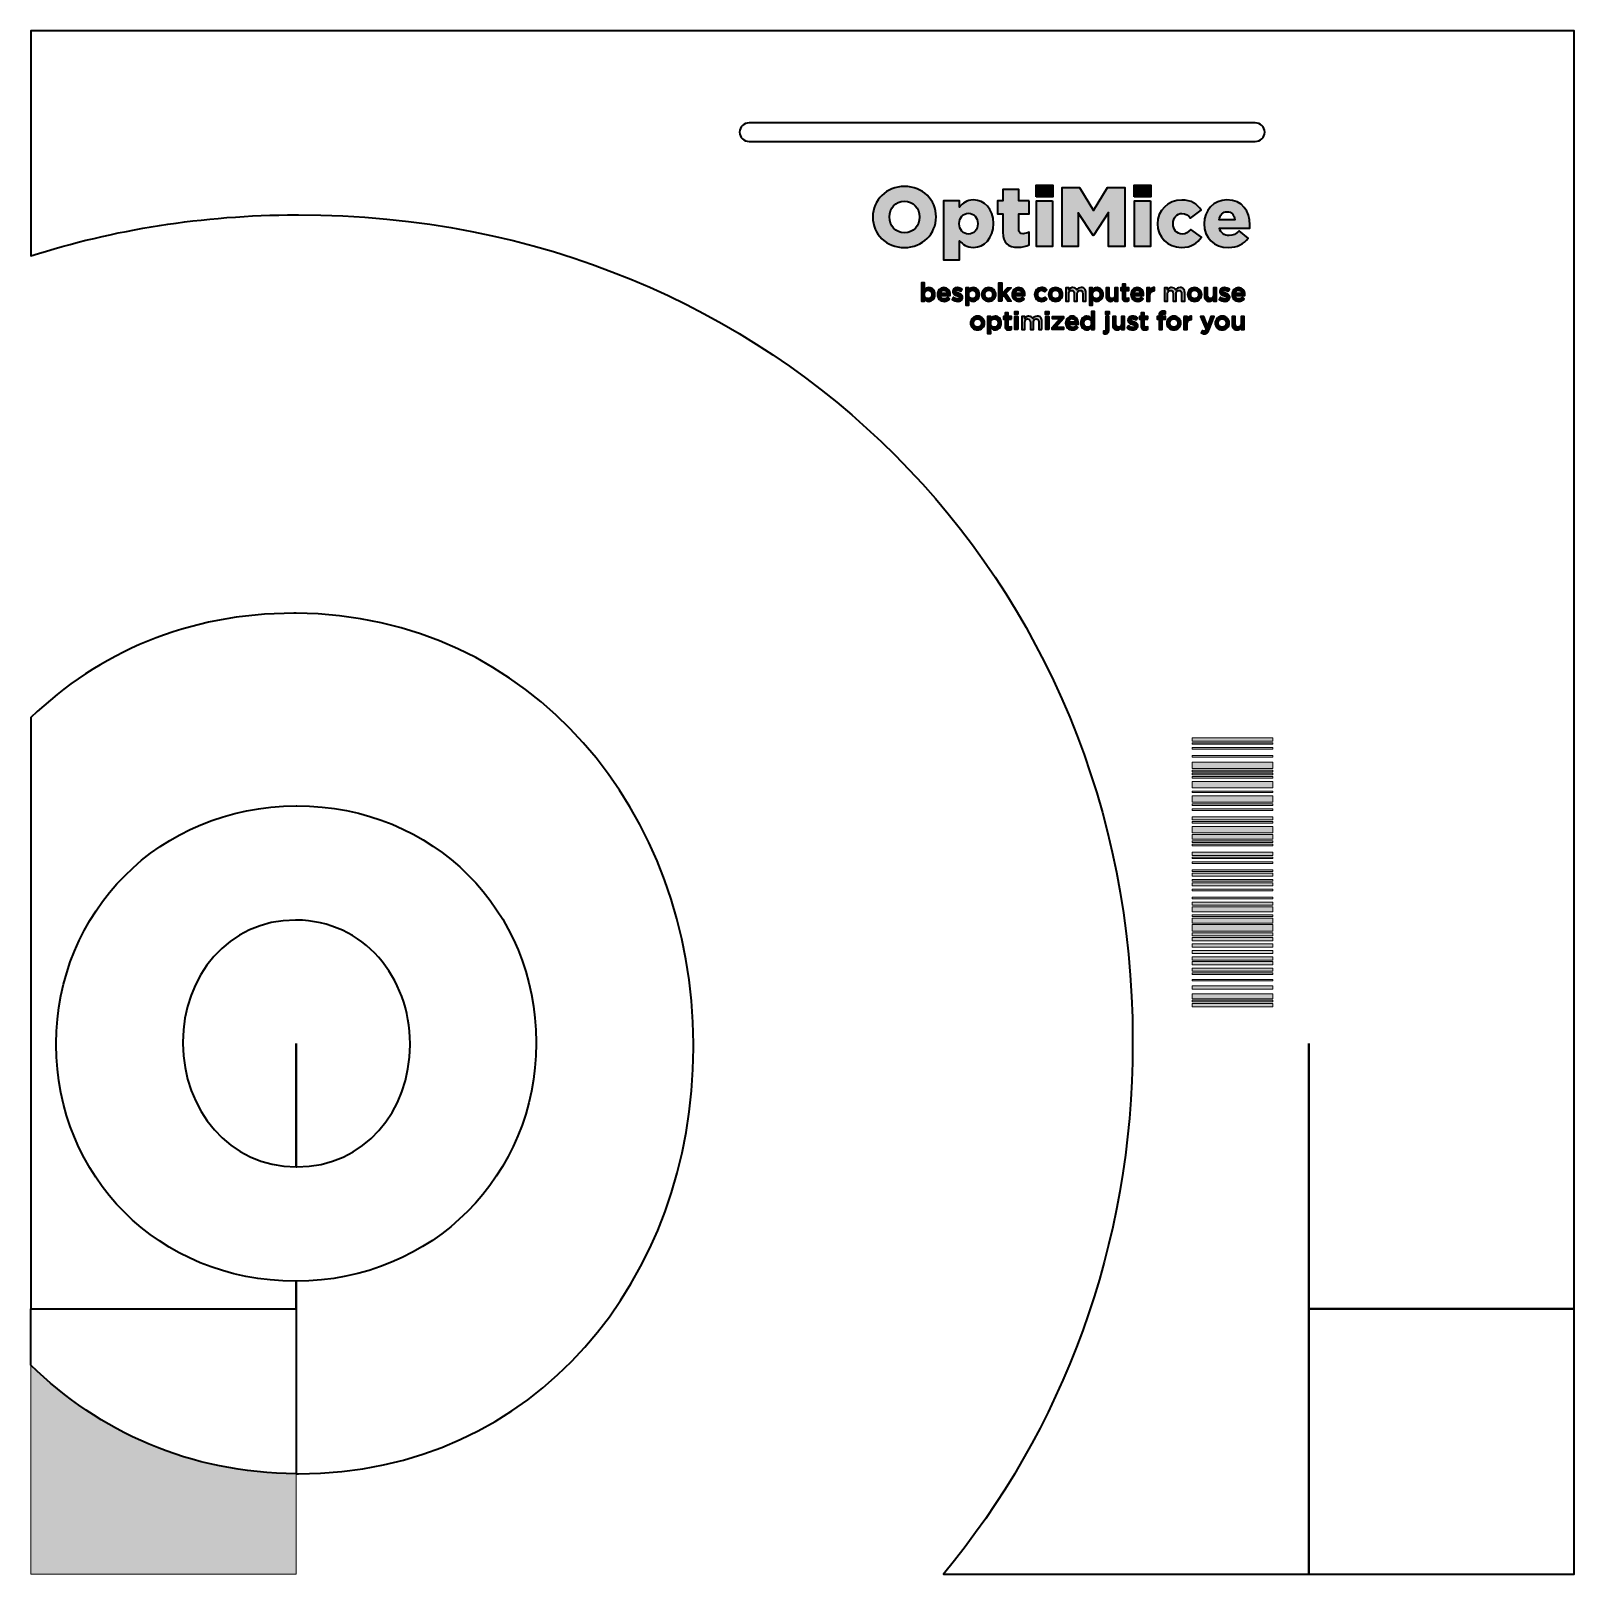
# Model space of a CAD drawing. Header units: millimetres. Extents: x 0 to 305, y -305 to 0.
import ezdxf

# ---------------------------------------------------------------- set-up
doc = ezdxf.new("R2010")
doc.units = ezdxf.units.MM
doc.header["$MEASUREMENT"] = 0
doc.layers.add('Layer 1', color=7, linetype='Continuous')

# ---------------------------------------------------------------- blocks, each defined once
blk = doc.blocks.new('block 2')
at = {"layer": 'Layer 1', "true_color": 0xffffff}
h = blk.add_hatch(color=7, dxfattribs=at)
h.dxf.hatch_style = 2
h.paths.add_polyline_path([(201.83, -30.46), (198.55, -30.46), (198.55, -32.78), (201.83, -32.78)])
h = blk.add_hatch(color=7, dxfattribs=at)
h.dxf.hatch_style = 2
h.paths.add_polyline_path([(221.2, -30.46), (217.91, -30.46), (217.91, -32.78), (221.2, -32.78)])
h = blk.add_hatch(color=7, dxfattribs=at)
h.dxf.hatch_style = 2
edge = h.paths.add_edge_path()
edge.add_spline(control_points=[(172.55, -30.72), (168.97, -30.72), (166.28, -33.43), (166.28, -36.76), (166.28, -36.76), (166.28, -36.79), (166.28, -36.79), (166.28, -40.13), (168.93, -42.79), (172.52, -42.79), (176.1, -42.79), (178.78, -40.09), (178.78, -36.76), (178.78, -36.76), (178.78, -36.73), (178.78, -36.73), (178.78, -33.39), (176.13, -30.72), (172.55, -30.72)], knot_values=[0, 0, 0, 0, 1, 1, 1, 2, 2, 2, 3, 3, 3, 4, 4, 4, 5, 5, 5, 6, 6, 6, 6], degree=3, periodic=1)
edge = h.paths.add_edge_path()
edge.add_spline(control_points=[(175.5, -36.79), (175.5, -38.47), (174.32, -39.89), (172.55, -39.89), (170.79, -39.89), (169.58, -38.43), (169.58, -36.76), (169.58, -36.76), (169.58, -36.73), (169.58, -36.73), (169.58, -35.05), (170.76, -33.63), (172.52, -33.63), (174.29, -33.63), (175.5, -35.09), (175.5, -36.76), (175.5, -36.76), (175.5, -36.79), (175.5, -36.79)], knot_values=[0, 0, 0, 0, 1, 1, 1, 2, 2, 2, 3, 3, 3, 4, 4, 4, 5, 5, 5, 6, 6, 6, 6], degree=3, periodic=1)
h = blk.add_hatch(color=7, dxfattribs=at)
h.dxf.hatch_style = 2
edge = h.paths.add_edge_path()
edge.add_spline(control_points=[(180.28, -33.59), (180.28, -33.59), (180.28, -45.22), (180.28, -45.22), (180.28, -45.22), (183.43, -45.22), (183.43, -45.22), (183.43, -45.22), (183.43, -41.47), (183.43, -41.47), (184.01, -42.15), (184.8, -42.76), (186.16, -42.76), (188.28, -42.76), (190.12, -40.99), (190.12, -38.07), (190.12, -38.07), (190.12, -38.04), (190.12, -38.04), (190.12, -35.17), (188.28, -33.39), (186.15, -33.39), (184.8, -33.39), (184.04, -34.04), (183.43, -34.79), (183.43, -34.79), (183.43, -33.59), (183.43, -33.59), (183.43, -33.59), (180.28, -33.59), (180.28, -33.59)], knot_values=[0, 0, 0, 0, 1, 1, 1, 2, 2, 2, 3, 3, 3, 4, 4, 4, 5, 5, 5, 6, 6, 6, 7, 7, 7, 8, 8, 8, 9, 9, 9, 10, 10, 10, 10], degree=3, periodic=1)
edge = h.paths.add_edge_path()
edge.add_spline(control_points=[(185.18, -36.03), (186.21, -36.03), (187.02, -36.88), (187.02, -38.05), (187.02, -38.05), (187.02, -38.09), (187.02, -38.09), (187.02, -39.3), (186.21, -40.13), (185.18, -40.13), (184.17, -40.13), (183.36, -39.28), (183.36, -38.09), (183.36, -38.09), (183.36, -38.05), (183.36, -38.05), (183.36, -36.88), (184.17, -36.03), (185.18, -36.03)], knot_values=[0, 0, 0, 0, 1, 1, 1, 2, 2, 2, 3, 3, 3, 4, 4, 4, 5, 5, 5, 6, 6, 6, 6], degree=3, periodic=1)
h = blk.add_hatch(color=7, dxfattribs=at)
h.dxf.hatch_style = 2
edge = h.paths.add_edge_path()
edge.add_spline(control_points=[(191.95, -31.32), (191.95, -31.32), (191.95, -33.59), (191.95, -33.59), (191.95, -33.59), (190.89, -33.59), (190.89, -33.59), (190.89, -33.59), (190.89, -36.13), (190.89, -36.13), (190.89, -36.13), (191.95, -36.13), (191.95, -36.13), (191.95, -36.13), (191.95, -39.78), (191.95, -39.78), (191.95, -41.92), (193.08, -42.74), (194.97, -42.74), (195.84, -42.74), (196.59, -42.55), (197.15, -42.23), (197.15, -42.23), (197.15, -39.76), (197.15, -39.76), (196.77, -39.94), (196.38, -40.06), (195.96, -40.06), (195.38, -40.06), (195.1, -39.79), (195.1, -39.16), (195.1, -39.16), (195.1, -36.13), (195.1, -36.13), (195.1, -36.13), (197.19, -36.13), (197.19, -36.13), (197.19, -36.13), (197.19, -33.59), (197.19, -33.59), (197.19, -33.59), (195.1, -33.59), (195.1, -33.59), (195.1, -33.59), (195.1, -31.32), (195.1, -31.32), (195.1, -31.32), (191.95, -31.32), (191.95, -31.32)], knot_values=[0, 0, 0, 0, 1, 1, 1, 2, 2, 2, 3, 3, 3, 4, 4, 4, 5, 5, 5, 6, 6, 6, 7, 7, 7, 8, 8, 8, 9, 9, 9, 10, 10, 10, 11, 11, 11, 12, 12, 12, 13, 13, 13, 14, 14, 14, 15, 15, 15, 16, 16, 16, 16], degree=3, periodic=1)
h = blk.add_hatch(color=7, dxfattribs=at)
h.dxf.hatch_style = 2
h.paths.add_polyline_path([(216.04, -42.56), (216.04, -30.96), (212.64, -30.96), (209.87, -35.45), (207.1, -30.96), (203.7, -30.96), (203.7, -42.56), (206.85, -42.56), (206.85, -35.93), (209.81, -40.44), (209.87, -40.44), (212.84, -35.9), (212.84, -42.56)])
h = blk.add_hatch(color=7, dxfattribs=at)
h.dxf.hatch_style = 2
edge = h.paths.add_edge_path()
edge.add_spline(control_points=[(227.35, -36.06), (228.11, -36.06), (228.59, -36.41), (229.02, -37.01), (229.02, -37.01), (231.16, -35.42), (231.16, -35.42), (230.4, -34.21), (229.17, -33.41), (227.33, -33.41), (224.5, -33.41), (222.52, -35.55), (222.52, -38.09), (222.52, -38.09), (222.52, -38.12), (222.52, -38.12), (222.52, -40.66), (224.51, -42.78), (227.21, -42.78), (229.19, -42.78), (230.38, -41.95), (231.21, -40.72), (231.21, -40.72), (229.11, -39.2), (229.11, -39.2), (228.61, -39.78), (228.13, -40.13), (227.38, -40.13), (226.32, -40.13), (225.59, -39.25), (225.59, -38.09), (225.59, -38.09), (225.59, -38.05), (225.59, -38.05), (225.59, -36.96), (226.34, -36.06), (227.35, -36.06)], knot_values=[0, 0, 0, 0, 1, 1, 1, 2, 2, 2, 3, 3, 3, 4, 4, 4, 5, 5, 5, 6, 6, 6, 7, 7, 7, 8, 8, 8, 9, 9, 9, 10, 10, 10, 11, 11, 11, 12, 12, 12, 12], degree=3, periodic=1)
h = blk.add_hatch(color=7, dxfattribs=at)
h.dxf.hatch_style = 2
edge = h.paths.add_edge_path()
edge.add_spline(control_points=[(240.76, -38.3), (240.76, -35.67), (239.33, -33.39), (236.23, -33.39), (233.58, -33.39), (231.71, -35.47), (231.71, -38.09), (231.71, -38.09), (231.71, -38.12), (231.71, -38.12), (231.71, -40.9), (233.7, -42.78), (236.52, -42.78), (238.31, -42.78), (239.55, -42.05), (240.41, -40.95), (240.41, -40.95), (238.67, -39.51), (238.67, -39.51), (238.03, -40.14), (237.43, -40.42), (236.68, -40.42), (235.7, -40.42), (234.99, -39.93), (234.74, -38.95), (234.74, -38.95), (240.74, -38.95), (240.74, -38.95), (240.76, -38.73), (240.76, -38.5), (240.76, -38.3)], knot_values=[0, 0, 0, 0, 1, 1, 1, 2, 2, 2, 3, 3, 3, 4, 4, 4, 5, 5, 5, 6, 6, 6, 7, 7, 7, 8, 8, 8, 9, 9, 9, 10, 10, 10, 10], degree=3, periodic=1)
edge = h.paths.add_edge_path()
edge.add_spline(control_points=[(234.69, -37.34), (234.86, -36.36), (235.42, -35.72), (236.25, -35.72), (237.11, -35.72), (237.69, -36.35), (237.81, -37.34), (237.81, -37.34), (234.69, -37.34), (234.69, -37.34)], knot_values=[0, 0, 0, 0, 1, 1, 1, 2, 2, 2, 3, 3, 3, 3], degree=3, periodic=1)
h = blk.add_hatch(color=7, dxfattribs=at)
h.dxf.hatch_style = 2
h.paths.add_polyline_path([(201.76, -42.56), (201.76, -33.59), (198.61, -33.59), (198.61, -42.56)])
h = blk.add_hatch(color=7, dxfattribs=at)
h.dxf.hatch_style = 2
h.paths.add_polyline_path([(221.13, -42.56), (221.13, -33.59), (217.98, -33.59), (217.98, -42.56)])
h = blk.add_hatch(color=7, dxfattribs=at)
h.dxf.hatch_style = 2
edge = h.paths.add_edge_path()
edge.add_spline(control_points=[(178.19, -51.06), (178.07, -50.94), (177.94, -50.85), (177.8, -50.79), (177.66, -50.73), (177.51, -50.7), (177.35, -50.7), (177.14, -50.7), (176.97, -50.75), (176.82, -50.84), (176.68, -50.94), (176.56, -51.05), (176.47, -51.19), (176.47, -51.19), (176.47, -49.76), (176.47, -49.76), (176.47, -49.76), (175.87, -49.76), (175.87, -49.76), (175.87, -49.76), (175.87, -53.37), (175.87, -53.37), (175.87, -53.37), (176.47, -53.37), (176.47, -53.37), (176.47, -53.37), (176.46, -52.96), (176.46, -52.96), (176.56, -53.08), (176.67, -53.19), (176.82, -53.28), (176.96, -53.37), (177.13, -53.42), (177.35, -53.42), (177.5, -53.42), (177.65, -53.39), (177.8, -53.33), (177.95, -53.27), (178.08, -53.18), (178.19, -53.07), (178.3, -52.95), (178.39, -52.81), (178.46, -52.64), (178.53, -52.47), (178.56, -52.28), (178.56, -52.06), (178.56, -51.84), (178.53, -51.65), (178.46, -51.48), (178.39, -51.32), (178.3, -51.17), (178.19, -51.06)], knot_values=[0, 0, 0, 0, 1, 1, 1, 2, 2, 2, 3, 3, 3, 4, 4, 4, 5, 5, 5, 6, 6, 6, 7, 7, 7, 8, 8, 8, 9, 9, 9, 10, 10, 10, 11, 11, 11, 12, 12, 12, 13, 13, 13, 14, 14, 14, 15, 15, 15, 16, 16, 16, 17, 17, 17, 17], degree=3, periodic=1)
edge = h.paths.add_edge_path()
edge.add_spline(control_points=[(177.9, -52.41), (177.86, -52.51), (177.81, -52.6), (177.74, -52.67), (177.67, -52.75), (177.6, -52.8), (177.5, -52.84), (177.41, -52.88), (177.32, -52.9), (177.22, -52.9), (177.11, -52.9), (177.02, -52.88), (176.92, -52.84), (176.83, -52.8), (176.75, -52.75), (176.68, -52.67), (176.61, -52.6), (176.56, -52.51), (176.52, -52.41), (176.48, -52.31), (176.46, -52.19), (176.46, -52.06), (176.46, -51.93), (176.48, -51.82), (176.52, -51.72), (176.56, -51.61), (176.61, -51.53), (176.68, -51.45), (176.75, -51.38), (176.83, -51.32), (176.92, -51.28), (177.02, -51.24), (177.11, -51.22), (177.22, -51.22), (177.32, -51.22), (177.41, -51.24), (177.5, -51.28), (177.6, -51.32), (177.67, -51.38), (177.74, -51.45), (177.81, -51.52), (177.86, -51.61), (177.9, -51.71), (177.94, -51.82), (177.96, -51.93), (177.96, -52.06), (177.96, -52.19), (177.94, -52.31), (177.9, -52.41)], knot_values=[0, 0, 0, 0, 1, 1, 1, 2, 2, 2, 3, 3, 3, 4, 4, 4, 5, 5, 5, 6, 6, 6, 7, 7, 7, 8, 8, 8, 9, 9, 9, 10, 10, 10, 11, 11, 11, 12, 12, 12, 13, 13, 13, 14, 14, 14, 15, 15, 15, 16, 16, 16, 16], degree=3, periodic=1)
h = blk.add_hatch(color=7, dxfattribs=at)
h.dxf.hatch_style = 2
edge = h.paths.add_edge_path()
edge.add_spline(control_points=[(181.24, -51.12), (181.14, -50.99), (181.01, -50.89), (180.85, -50.82), (180.7, -50.74), (180.51, -50.7), (180.31, -50.7), (180.12, -50.7), (179.95, -50.74), (179.79, -50.81), (179.64, -50.88), (179.5, -50.98), (179.39, -51.11), (179.28, -51.23), (179.19, -51.37), (179.13, -51.54), (179.06, -51.7), (179.03, -51.88), (179.03, -52.07), (179.03, -52.27), (179.07, -52.46), (179.14, -52.62), (179.21, -52.79), (179.3, -52.93), (179.42, -53.05), (179.54, -53.17), (179.68, -53.26), (179.85, -53.33), (180.01, -53.39), (180.18, -53.42), (180.37, -53.42), (180.61, -53.42), (180.82, -53.38), (180.99, -53.29), (181.16, -53.2), (181.31, -53.08), (181.44, -52.94), (181.44, -52.94), (181.09, -52.62), (181.09, -52.62), (180.98, -52.73), (180.88, -52.8), (180.77, -52.86), (180.66, -52.91), (180.53, -52.94), (180.38, -52.94), (180.19, -52.94), (180.02, -52.88), (179.89, -52.77), (179.75, -52.65), (179.67, -52.49), (179.63, -52.27), (179.63, -52.27), (181.55, -52.27), (181.55, -52.27), (181.55, -52.24), (181.55, -52.22), (181.55, -52.19), (181.56, -52.16), (181.56, -52.14), (181.56, -52.11), (181.56, -51.92), (181.53, -51.74), (181.48, -51.57), (181.42, -51.4), (181.35, -51.25), (181.24, -51.12)], knot_values=[0, 0, 0, 0, 1, 1, 1, 2, 2, 2, 3, 3, 3, 4, 4, 4, 5, 5, 5, 6, 6, 6, 7, 7, 7, 8, 8, 8, 9, 9, 9, 10, 10, 10, 11, 11, 11, 12, 12, 12, 13, 13, 13, 14, 14, 14, 15, 15, 15, 16, 16, 16, 17, 17, 17, 18, 18, 18, 19, 19, 19, 20, 20, 20, 21, 21, 21, 22, 22, 22, 22], degree=3, periodic=1)
edge = h.paths.add_edge_path()
edge.add_spline(control_points=[(179.63, -51.88), (179.65, -51.68), (179.73, -51.51), (179.85, -51.38), (179.97, -51.26), (180.12, -51.19), (180.3, -51.19), (180.4, -51.19), (180.49, -51.21), (180.57, -51.25), (180.64, -51.28), (180.71, -51.33), (180.77, -51.39), (180.82, -51.45), (180.87, -51.53), (180.9, -51.61), (180.93, -51.69), (180.95, -51.78), (180.96, -51.88), (180.96, -51.88), (179.63, -51.88), (179.63, -51.88)], knot_values=[0, 0, 0, 0, 1, 1, 1, 2, 2, 2, 3, 3, 3, 4, 4, 4, 5, 5, 5, 6, 6, 6, 7, 7, 7, 7], degree=3, periodic=1)
h = blk.add_hatch(color=7, dxfattribs=at)
h.dxf.hatch_style = 2
edge = h.paths.add_edge_path()
edge.add_spline(control_points=[(183.76, -52.07), (183.68, -52.02), (183.59, -51.97), (183.5, -51.93), (183.4, -51.89), (183.31, -51.85), (183.21, -51.82), (183.14, -51.8), (183.06, -51.78), (182.99, -51.75), (182.92, -51.73), (182.86, -51.7), (182.8, -51.67), (182.75, -51.65), (182.71, -51.61), (182.67, -51.58), (182.64, -51.55), (182.62, -51.51), (182.62, -51.46), (182.62, -51.46), (182.62, -51.45), (182.62, -51.45), (182.62, -51.37), (182.66, -51.31), (182.72, -51.26), (182.78, -51.21), (182.87, -51.19), (182.99, -51.19), (183.1, -51.19), (183.22, -51.21), (183.34, -51.25), (183.47, -51.3), (183.6, -51.36), (183.72, -51.43), (183.72, -51.43), (183.96, -51.01), (183.96, -51.01), (183.82, -50.92), (183.67, -50.85), (183.5, -50.79), (183.33, -50.74), (183.17, -50.71), (183, -50.71), (182.88, -50.71), (182.75, -50.73), (182.64, -50.77), (182.53, -50.8), (182.43, -50.86), (182.34, -50.93), (182.26, -50.99), (182.19, -51.08), (182.15, -51.18), (182.1, -51.28), (182.08, -51.39), (182.08, -51.51), (182.08, -51.51), (182.08, -51.52), (182.08, -51.52), (182.08, -51.64), (182.1, -51.75), (182.15, -51.83), (182.2, -51.92), (182.26, -51.99), (182.34, -52.04), (182.42, -52.1), (182.5, -52.15), (182.6, -52.19), (182.7, -52.22), (182.79, -52.25), (182.89, -52.28), (182.97, -52.31), (183.04, -52.33), (183.11, -52.35), (183.18, -52.37), (183.24, -52.4), (183.3, -52.42), (183.35, -52.45), (183.39, -52.48), (183.43, -52.52), (183.46, -52.56), (183.47, -52.6), (183.47, -52.65), (183.47, -52.65), (183.47, -52.66), (183.47, -52.66), (183.47, -52.75), (183.44, -52.81), (183.37, -52.86), (183.3, -52.92), (183.2, -52.94), (183.07, -52.94), (182.93, -52.94), (182.79, -52.91), (182.65, -52.86), (182.5, -52.81), (182.36, -52.73), (182.21, -52.62), (182.21, -52.62), (181.95, -53.03), (181.95, -53.03), (182.11, -53.15), (182.29, -53.25), (182.48, -53.32), (182.68, -53.38), (182.87, -53.42), (183.05, -53.42), (183.19, -53.42), (183.31, -53.4), (183.43, -53.36), (183.55, -53.33), (183.65, -53.28), (183.74, -53.21), (183.83, -53.14), (183.9, -53.06), (183.95, -52.96), (184, -52.85), (184.02, -52.73), (184.02, -52.6), (184.02, -52.6), (184.02, -52.59), (184.02, -52.59), (184.02, -52.47), (184, -52.37), (183.95, -52.28), (183.9, -52.2), (183.83, -52.13), (183.76, -52.07)], knot_values=[0, 0, 0, 0, 1, 1, 1, 2, 2, 2, 3, 3, 3, 4, 4, 4, 5, 5, 5, 6, 6, 6, 7, 7, 7, 8, 8, 8, 9, 9, 9, 10, 10, 10, 11, 11, 11, 12, 12, 12, 13, 13, 13, 14, 14, 14, 15, 15, 15, 16, 16, 16, 17, 17, 17, 18, 18, 18, 19, 19, 19, 20, 20, 20, 21, 21, 21, 22, 22, 22, 23, 23, 23, 24, 24, 24, 25, 25, 25, 26, 26, 26, 27, 27, 27, 28, 28, 28, 29, 29, 29, 30, 30, 30, 31, 31, 31, 32, 32, 32, 33, 33, 33, 34, 34, 34, 35, 35, 35, 36, 36, 36, 37, 37, 37, 38, 38, 38, 39, 39, 39, 40, 40, 40, 41, 41, 41, 42, 42, 42, 42], degree=3, periodic=1)
h = blk.add_hatch(color=7, dxfattribs=at)
h.dxf.hatch_style = 2
edge = h.paths.add_edge_path()
edge.add_spline(control_points=[(186.56, -53.33), (186.71, -53.27), (186.84, -53.18), (186.95, -53.07), (187.07, -52.95), (187.16, -52.81), (187.22, -52.64), (187.29, -52.47), (187.33, -52.28), (187.33, -52.06), (187.33, -51.84), (187.29, -51.65), (187.22, -51.48), (187.15, -51.32), (187.06, -51.17), (186.95, -51.06), (186.84, -50.94), (186.71, -50.85), (186.56, -50.79), (186.42, -50.73), (186.27, -50.7), (186.11, -50.7), (185.9, -50.7), (185.73, -50.75), (185.59, -50.84), (185.44, -50.94), (185.33, -51.05), (185.23, -51.19), (185.23, -51.19), (185.23, -50.76), (185.23, -50.76), (185.23, -50.76), (184.63, -50.76), (184.63, -50.76), (184.63, -50.76), (184.63, -54.16), (184.63, -54.16), (184.63, -54.16), (185.23, -54.16), (185.23, -54.16), (185.23, -54.16), (185.23, -52.96), (185.23, -52.96), (185.32, -53.08), (185.44, -53.19), (185.58, -53.28), (185.72, -53.37), (185.9, -53.42), (186.11, -53.42), (186.26, -53.42), (186.42, -53.39), (186.56, -53.33)], knot_values=[0, 0, 0, 0, 1, 1, 1, 2, 2, 2, 3, 3, 3, 4, 4, 4, 5, 5, 5, 6, 6, 6, 7, 7, 7, 8, 8, 8, 9, 9, 9, 10, 10, 10, 11, 11, 11, 12, 12, 12, 13, 13, 13, 14, 14, 14, 15, 15, 15, 16, 16, 16, 17, 17, 17, 17], degree=3, periodic=1)
edge = h.paths.add_edge_path()
edge.add_spline(control_points=[(185.69, -52.84), (185.59, -52.8), (185.51, -52.75), (185.44, -52.67), (185.37, -52.6), (185.32, -52.51), (185.28, -52.41), (185.24, -52.31), (185.22, -52.19), (185.22, -52.06), (185.22, -51.93), (185.24, -51.82), (185.28, -51.72), (185.32, -51.61), (185.37, -51.53), (185.44, -51.45), (185.51, -51.38), (185.59, -51.32), (185.69, -51.28), (185.78, -51.24), (185.87, -51.22), (185.98, -51.22), (186.08, -51.22), (186.18, -51.24), (186.27, -51.28), (186.36, -51.32), (186.44, -51.38), (186.5, -51.45), (186.57, -51.52), (186.62, -51.61), (186.66, -51.71), (186.7, -51.82), (186.72, -51.93), (186.72, -52.06), (186.72, -52.19), (186.7, -52.31), (186.66, -52.41), (186.62, -52.51), (186.57, -52.6), (186.5, -52.67), (186.44, -52.75), (186.36, -52.8), (186.27, -52.84), (186.18, -52.88), (186.08, -52.9), (185.98, -52.9), (185.87, -52.9), (185.78, -52.88), (185.69, -52.84)], knot_values=[0, 0, 0, 0, 1, 1, 1, 2, 2, 2, 3, 3, 3, 4, 4, 4, 5, 5, 5, 6, 6, 6, 7, 7, 7, 8, 8, 8, 9, 9, 9, 10, 10, 10, 11, 11, 11, 12, 12, 12, 13, 13, 13, 14, 14, 14, 15, 15, 15, 16, 16, 16, 16], degree=3, periodic=1)
h = blk.add_hatch(color=7, dxfattribs=at)
h.dxf.hatch_style = 2
edge = h.paths.add_edge_path()
edge.add_spline(control_points=[(189.74, -53.32), (189.91, -53.24), (190.05, -53.15), (190.18, -53.02), (190.3, -52.9), (190.4, -52.76), (190.47, -52.59), (190.54, -52.43), (190.58, -52.25), (190.58, -52.06), (190.58, -51.87), (190.54, -51.7), (190.47, -51.53), (190.4, -51.37), (190.31, -51.22), (190.18, -51.1), (190.06, -50.98), (189.91, -50.88), (189.74, -50.81), (189.57, -50.74), (189.39, -50.7), (189.19, -50.7), (188.99, -50.7), (188.8, -50.74), (188.63, -50.81), (188.46, -50.88), (188.32, -50.98), (188.19, -51.11), (188.07, -51.23), (187.97, -51.37), (187.9, -51.54), (187.83, -51.71), (187.79, -51.88), (187.79, -52.07), (187.79, -52.26), (187.83, -52.43), (187.9, -52.6), (187.97, -52.76), (188.06, -52.9), (188.19, -53.03), (188.31, -53.15), (188.46, -53.25), (188.63, -53.32), (188.8, -53.39), (188.98, -53.42), (189.18, -53.42), (189.38, -53.42), (189.56, -53.39), (189.74, -53.32)], knot_values=[0, 0, 0, 0, 1, 1, 1, 2, 2, 2, 3, 3, 3, 4, 4, 4, 5, 5, 5, 6, 6, 6, 7, 7, 7, 8, 8, 8, 9, 9, 9, 10, 10, 10, 11, 11, 11, 12, 12, 12, 13, 13, 13, 14, 14, 14, 15, 15, 15, 16, 16, 16, 16], degree=3, periodic=1)
edge = h.paths.add_edge_path()
edge.add_spline(control_points=[(188.62, -52.66), (188.55, -52.58), (188.49, -52.49), (188.46, -52.39), (188.42, -52.29), (188.4, -52.18), (188.4, -52.06), (188.4, -51.95), (188.42, -51.84), (188.45, -51.74), (188.49, -51.64), (188.54, -51.55), (188.61, -51.47), (188.68, -51.4), (188.76, -51.34), (188.86, -51.29), (188.95, -51.25), (189.06, -51.23), (189.18, -51.23), (189.3, -51.23), (189.4, -51.25), (189.5, -51.29), (189.6, -51.34), (189.68, -51.4), (189.75, -51.48), (189.82, -51.55), (189.87, -51.64), (189.91, -51.75), (189.95, -51.85), (189.97, -51.96), (189.97, -52.07), (189.97, -52.19), (189.95, -52.29), (189.92, -52.4), (189.88, -52.5), (189.83, -52.58), (189.76, -52.66), (189.69, -52.74), (189.61, -52.8), (189.51, -52.84), (189.42, -52.88), (189.31, -52.91), (189.19, -52.91), (189.07, -52.91), (188.97, -52.88), (188.87, -52.84), (188.77, -52.8), (188.69, -52.74), (188.62, -52.66)], knot_values=[0, 0, 0, 0, 1, 1, 1, 2, 2, 2, 3, 3, 3, 4, 4, 4, 5, 5, 5, 6, 6, 6, 7, 7, 7, 8, 8, 8, 9, 9, 9, 10, 10, 10, 11, 11, 11, 12, 12, 12, 13, 13, 13, 14, 14, 14, 15, 15, 15, 16, 16, 16, 16], degree=3, periodic=1)
h = blk.add_hatch(color=7, dxfattribs=at)
h.dxf.hatch_style = 2
h.paths.add_polyline_path([(192.94, -53.37), (193.63, -53.37), (192.56, -51.82), (193.59, -50.76), (192.87, -50.76), (191.79, -51.91), (191.79, -49.76), (191.18, -49.76), (191.18, -53.37), (191.79, -53.37), (191.79, -52.62), (192.15, -52.24)])
h = blk.add_hatch(color=7, dxfattribs=at)
h.dxf.hatch_style = 2
edge = h.paths.add_edge_path()
edge.add_spline(control_points=[(196.2, -52.94), (196.2, -52.94), (195.85, -52.62), (195.85, -52.62), (195.74, -52.73), (195.63, -52.8), (195.52, -52.86), (195.42, -52.91), (195.29, -52.94), (195.14, -52.94), (194.94, -52.94), (194.78, -52.88), (194.64, -52.77), (194.51, -52.65), (194.42, -52.49), (194.39, -52.27), (194.39, -52.27), (196.3, -52.27), (196.3, -52.27), (196.31, -52.24), (196.31, -52.22), (196.31, -52.19), (196.31, -52.16), (196.31, -52.14), (196.31, -52.11), (196.31, -51.92), (196.29, -51.74), (196.24, -51.57), (196.18, -51.4), (196.1, -51.25), (196, -51.12), (195.9, -50.99), (195.77, -50.89), (195.61, -50.82), (195.45, -50.74), (195.27, -50.7), (195.06, -50.7), (194.88, -50.7), (194.71, -50.74), (194.55, -50.81), (194.4, -50.88), (194.26, -50.98), (194.15, -51.11), (194.03, -51.23), (193.95, -51.37), (193.88, -51.54), (193.82, -51.7), (193.79, -51.88), (193.79, -52.07), (193.79, -52.27), (193.82, -52.46), (193.89, -52.62), (193.96, -52.79), (194.06, -52.93), (194.18, -53.05), (194.3, -53.17), (194.44, -53.26), (194.6, -53.33), (194.77, -53.39), (194.94, -53.42), (195.13, -53.42), (195.37, -53.42), (195.58, -53.38), (195.75, -53.29), (195.92, -53.2), (196.07, -53.08), (196.2, -52.94)], knot_values=[0, 0, 0, 0, 1, 1, 1, 2, 2, 2, 3, 3, 3, 4, 4, 4, 5, 5, 5, 6, 6, 6, 7, 7, 7, 8, 8, 8, 9, 9, 9, 10, 10, 10, 11, 11, 11, 12, 12, 12, 13, 13, 13, 14, 14, 14, 15, 15, 15, 16, 16, 16, 17, 17, 17, 18, 18, 18, 19, 19, 19, 20, 20, 20, 21, 21, 21, 22, 22, 22, 22], degree=3, periodic=1)
edge = h.paths.add_edge_path()
edge.add_spline(control_points=[(194.6, -51.38), (194.72, -51.26), (194.88, -51.19), (195.06, -51.19), (195.16, -51.19), (195.25, -51.21), (195.32, -51.25), (195.4, -51.28), (195.47, -51.33), (195.52, -51.39), (195.58, -51.45), (195.62, -51.53), (195.66, -51.61), (195.69, -51.69), (195.71, -51.78), (195.72, -51.88), (195.72, -51.88), (194.38, -51.88), (194.38, -51.88), (194.41, -51.68), (194.48, -51.51), (194.6, -51.38)], knot_values=[0, 0, 0, 0, 1, 1, 1, 2, 2, 2, 3, 3, 3, 4, 4, 4, 5, 5, 5, 6, 6, 6, 7, 7, 7, 7], degree=3, periodic=1)
h = blk.add_hatch(color=7, dxfattribs=at)
h.dxf.hatch_style = 2
edge = h.paths.add_edge_path()
edge.add_spline(control_points=[(200.31, -52.58), (200.22, -52.68), (200.12, -52.75), (200.01, -52.82), (199.9, -52.88), (199.78, -52.91), (199.64, -52.91), (199.52, -52.91), (199.42, -52.88), (199.32, -52.84), (199.23, -52.8), (199.14, -52.74), (199.07, -52.66), (199.01, -52.58), (198.95, -52.49), (198.91, -52.39), (198.88, -52.29), (198.86, -52.18), (198.86, -52.06), (198.86, -51.95), (198.88, -51.84), (198.91, -51.74), (198.95, -51.64), (199, -51.55), (199.07, -51.47), (199.14, -51.4), (199.21, -51.34), (199.31, -51.29), (199.4, -51.25), (199.5, -51.23), (199.61, -51.23), (199.76, -51.23), (199.89, -51.26), (199.99, -51.32), (200.09, -51.38), (200.19, -51.46), (200.28, -51.55), (200.28, -51.55), (200.66, -51.15), (200.66, -51.15), (200.53, -51.02), (200.39, -50.91), (200.23, -50.83), (200.06, -50.74), (199.86, -50.7), (199.61, -50.7), (199.42, -50.7), (199.24, -50.74), (199.07, -50.81), (198.91, -50.88), (198.76, -50.98), (198.64, -51.11), (198.52, -51.23), (198.43, -51.38), (198.36, -51.54), (198.29, -51.71), (198.25, -51.88), (198.25, -52.07), (198.25, -52.26), (198.29, -52.43), (198.36, -52.6), (198.43, -52.76), (198.52, -52.9), (198.64, -53.03), (198.76, -53.15), (198.9, -53.25), (199.07, -53.32), (199.23, -53.39), (199.41, -53.42), (199.61, -53.42), (199.86, -53.42), (200.07, -53.38), (200.24, -53.29), (200.4, -53.2), (200.55, -53.08), (200.67, -52.94), (200.67, -52.94), (200.31, -52.58), (200.31, -52.58)], knot_values=[0, 0, 0, 0, 1, 1, 1, 2, 2, 2, 3, 3, 3, 4, 4, 4, 5, 5, 5, 6, 6, 6, 7, 7, 7, 8, 8, 8, 9, 9, 9, 10, 10, 10, 11, 11, 11, 12, 12, 12, 13, 13, 13, 14, 14, 14, 15, 15, 15, 16, 16, 16, 17, 17, 17, 18, 18, 18, 19, 19, 19, 20, 20, 20, 21, 21, 21, 22, 22, 22, 23, 23, 23, 24, 24, 24, 25, 25, 25, 26, 26, 26, 26], degree=3, periodic=1)
h = blk.add_hatch(color=7, dxfattribs=at)
h.dxf.hatch_style = 2
edge = h.paths.add_edge_path()
edge.add_spline(control_points=[(202.38, -53.42), (202.58, -53.42), (202.77, -53.39), (202.94, -53.32), (203.11, -53.24), (203.26, -53.15), (203.38, -53.02), (203.51, -52.9), (203.6, -52.76), (203.68, -52.59), (203.75, -52.43), (203.78, -52.25), (203.78, -52.06), (203.78, -51.87), (203.75, -51.7), (203.68, -51.53), (203.61, -51.37), (203.51, -51.22), (203.39, -51.1), (203.27, -50.98), (203.12, -50.88), (202.95, -50.81), (202.78, -50.74), (202.59, -50.7), (202.39, -50.7), (202.19, -50.7), (202.01, -50.74), (201.84, -50.81), (201.67, -50.88), (201.52, -50.98), (201.4, -51.11), (201.27, -51.23), (201.18, -51.37), (201.11, -51.54), (201.04, -51.71), (201, -51.88), (201, -52.07), (201, -52.26), (201.04, -52.43), (201.1, -52.6), (201.17, -52.76), (201.27, -52.9), (201.39, -53.03), (201.52, -53.15), (201.66, -53.25), (201.83, -53.32), (202, -53.39), (202.19, -53.42), (202.38, -53.42)], knot_values=[0, 0, 0, 0, 1, 1, 1, 2, 2, 2, 3, 3, 3, 4, 4, 4, 5, 5, 5, 6, 6, 6, 7, 7, 7, 8, 8, 8, 9, 9, 9, 10, 10, 10, 11, 11, 11, 12, 12, 12, 13, 13, 13, 14, 14, 14, 15, 15, 15, 16, 16, 16, 16], degree=3, periodic=1)
edge = h.paths.add_edge_path()
edge.add_spline(control_points=[(201.66, -52.39), (201.62, -52.29), (201.6, -52.18), (201.6, -52.06), (201.6, -51.95), (201.62, -51.84), (201.66, -51.74), (201.69, -51.64), (201.75, -51.55), (201.81, -51.47), (201.88, -51.4), (201.97, -51.34), (202.06, -51.29), (202.16, -51.25), (202.27, -51.23), (202.38, -51.23), (202.5, -51.23), (202.61, -51.25), (202.71, -51.29), (202.8, -51.34), (202.89, -51.4), (202.96, -51.48), (203.03, -51.55), (203.08, -51.64), (203.12, -51.75), (203.16, -51.85), (203.18, -51.96), (203.18, -52.07), (203.18, -52.19), (203.16, -52.29), (203.12, -52.4), (203.09, -52.5), (203.04, -52.58), (202.97, -52.66), (202.9, -52.74), (202.82, -52.8), (202.72, -52.84), (202.62, -52.88), (202.51, -52.91), (202.39, -52.91), (202.28, -52.91), (202.17, -52.88), (202.08, -52.84), (201.98, -52.8), (201.9, -52.74), (201.83, -52.66), (201.76, -52.58), (201.7, -52.49), (201.66, -52.39)], knot_values=[0, 0, 0, 0, 1, 1, 1, 2, 2, 2, 3, 3, 3, 4, 4, 4, 5, 5, 5, 6, 6, 6, 7, 7, 7, 8, 8, 8, 9, 9, 9, 10, 10, 10, 11, 11, 11, 12, 12, 12, 13, 13, 13, 14, 14, 14, 15, 15, 15, 16, 16, 16, 16], degree=3, periodic=1)
h = blk.add_hatch(color=7, dxfattribs=at)
h.dxf.hatch_style = 2
edge = h.paths.add_edge_path()
edge.add_spline(control_points=[(207.76, -51.89), (207.76, -51.89), (207.76, -53.37), (207.76, -53.37), (207.76, -53.37), (208.36, -53.37), (208.36, -53.37), (208.36, -53.37), (208.36, -51.7), (208.36, -51.7), (208.36, -51.38), (208.28, -51.14), (208.12, -50.96), (207.96, -50.79), (207.73, -50.7), (207.45, -50.7), (207.25, -50.7), (207.08, -50.75), (206.93, -50.83), (206.79, -50.92), (206.67, -51.03), (206.56, -51.17), (206.49, -51.03), (206.39, -50.92), (206.26, -50.83), (206.13, -50.75), (205.97, -50.7), (205.79, -50.7), (205.69, -50.7), (205.6, -50.72), (205.52, -50.74), (205.44, -50.77), (205.36, -50.8), (205.3, -50.84), (205.24, -50.89), (205.18, -50.93), (205.13, -50.99), (205.08, -51.04), (205.03, -51.1), (204.99, -51.16), (204.99, -51.16), (204.99, -50.76), (204.99, -50.76), (204.99, -50.76), (204.39, -50.76), (204.39, -50.76), (204.39, -50.76), (204.39, -53.37), (204.39, -53.37), (204.39, -53.37), (204.99, -53.37), (204.99, -53.37), (204.99, -53.37), (204.99, -51.9), (204.99, -51.9), (204.99, -51.7), (205.04, -51.54), (205.14, -51.42), (205.25, -51.31), (205.38, -51.25), (205.55, -51.25), (205.71, -51.25), (205.84, -51.31), (205.94, -51.41), (206.03, -51.52), (206.07, -51.68), (206.07, -51.88), (206.07, -51.88), (206.07, -53.37), (206.07, -53.37), (206.07, -53.37), (206.68, -53.37), (206.68, -53.37), (206.68, -53.37), (206.68, -51.9), (206.68, -51.9), (206.68, -51.69), (206.73, -51.53), (206.83, -51.42), (206.93, -51.31), (207.07, -51.25), (207.23, -51.25), (207.4, -51.25), (207.53, -51.31), (207.62, -51.41), (207.71, -51.52), (207.76, -51.68), (207.76, -51.89)], knot_values=[0, 0, 0, 0, 1, 1, 1, 2, 2, 2, 3, 3, 3, 4, 4, 4, 5, 5, 5, 6, 6, 6, 7, 7, 7, 8, 8, 8, 9, 9, 9, 10, 10, 10, 11, 11, 11, 12, 12, 12, 13, 13, 13, 14, 14, 14, 15, 15, 15, 16, 16, 16, 17, 17, 17, 18, 18, 18, 19, 19, 19, 20, 20, 20, 21, 21, 21, 22, 22, 22, 23, 23, 23, 24, 24, 24, 25, 25, 25, 26, 26, 26, 27, 27, 27, 28, 28, 28, 29, 29, 29, 29], degree=3, periodic=1)
h = blk.add_hatch(color=7, dxfattribs=at)
h.dxf.hatch_style = 2
edge = h.paths.add_edge_path()
edge.add_spline(control_points=[(211.4, -51.06), (211.29, -50.94), (211.16, -50.85), (211.01, -50.79), (210.87, -50.73), (210.72, -50.7), (210.57, -50.7), (210.36, -50.7), (210.18, -50.75), (210.04, -50.84), (209.9, -50.94), (209.78, -51.05), (209.68, -51.19), (209.68, -51.19), (209.68, -50.76), (209.68, -50.76), (209.68, -50.76), (209.08, -50.76), (209.08, -50.76), (209.08, -50.76), (209.08, -54.16), (209.08, -54.16), (209.08, -54.16), (209.68, -54.16), (209.68, -54.16), (209.68, -54.16), (209.68, -52.96), (209.68, -52.96), (209.77, -53.08), (209.89, -53.19), (210.03, -53.28), (210.17, -53.37), (210.35, -53.42), (210.56, -53.42), (210.72, -53.42), (210.87, -53.39), (211.01, -53.33), (211.16, -53.27), (211.29, -53.18), (211.4, -53.07), (211.52, -52.95), (211.61, -52.81), (211.68, -52.64), (211.74, -52.47), (211.78, -52.28), (211.78, -52.06), (211.78, -51.84), (211.74, -51.65), (211.67, -51.48), (211.6, -51.32), (211.51, -51.17), (211.4, -51.06)], knot_values=[0, 0, 0, 0, 1, 1, 1, 2, 2, 2, 3, 3, 3, 4, 4, 4, 5, 5, 5, 6, 6, 6, 7, 7, 7, 8, 8, 8, 9, 9, 9, 10, 10, 10, 11, 11, 11, 12, 12, 12, 13, 13, 13, 14, 14, 14, 15, 15, 15, 16, 16, 16, 17, 17, 17, 17], degree=3, periodic=1)
edge = h.paths.add_edge_path()
edge.add_spline(control_points=[(211.12, -52.41), (211.08, -52.51), (211.02, -52.6), (210.96, -52.67), (210.89, -52.75), (210.81, -52.8), (210.72, -52.84), (210.63, -52.88), (210.53, -52.9), (210.43, -52.9), (210.33, -52.9), (210.23, -52.88), (210.14, -52.84), (210.05, -52.8), (209.97, -52.75), (209.9, -52.67), (209.83, -52.6), (209.77, -52.51), (209.73, -52.41), (209.69, -52.31), (209.67, -52.19), (209.67, -52.06), (209.67, -51.93), (209.69, -51.82), (209.73, -51.72), (209.77, -51.61), (209.83, -51.53), (209.9, -51.45), (209.97, -51.38), (210.05, -51.32), (210.14, -51.28), (210.23, -51.24), (210.33, -51.22), (210.43, -51.22), (210.53, -51.22), (210.63, -51.24), (210.72, -51.28), (210.81, -51.32), (210.89, -51.38), (210.96, -51.45), (211.02, -51.52), (211.08, -51.61), (211.12, -51.71), (211.16, -51.82), (211.18, -51.93), (211.18, -52.06), (211.18, -52.19), (211.16, -52.31), (211.12, -52.41)], knot_values=[0, 0, 0, 0, 1, 1, 1, 2, 2, 2, 3, 3, 3, 4, 4, 4, 5, 5, 5, 6, 6, 6, 7, 7, 7, 8, 8, 8, 9, 9, 9, 10, 10, 10, 11, 11, 11, 12, 12, 12, 13, 13, 13, 14, 14, 14, 15, 15, 15, 16, 16, 16, 16], degree=3, periodic=1)
h = blk.add_hatch(color=7, dxfattribs=at)
h.dxf.hatch_style = 2
edge = h.paths.add_edge_path()
edge.add_spline(control_points=[(214.1, -52.96), (214.1, -52.96), (214.1, -53.37), (214.1, -53.37), (214.1, -53.37), (214.7, -53.37), (214.7, -53.37), (214.7, -53.37), (214.7, -50.76), (214.7, -50.76), (214.7, -50.76), (214.1, -50.76), (214.1, -50.76), (214.1, -50.76), (214.1, -52.23), (214.1, -52.23), (214.1, -52.43), (214.04, -52.59), (213.94, -52.7), (213.83, -52.82), (213.69, -52.87), (213.52, -52.87), (213.34, -52.87), (213.2, -52.82), (213.11, -52.71), (213.01, -52.6), (212.96, -52.44), (212.96, -52.24), (212.96, -52.24), (212.96, -50.76), (212.96, -50.76), (212.96, -50.76), (212.36, -50.76), (212.36, -50.76), (212.36, -50.76), (212.36, -52.42), (212.36, -52.42), (212.36, -52.72), (212.44, -52.97), (212.6, -53.15), (212.76, -53.33), (212.99, -53.42), (213.29, -53.42), (213.49, -53.42), (213.65, -53.37), (213.78, -53.28), (213.91, -53.19), (214.01, -53.08), (214.1, -52.96)], knot_values=[0, 0, 0, 0, 1, 1, 1, 2, 2, 2, 3, 3, 3, 4, 4, 4, 5, 5, 5, 6, 6, 6, 7, 7, 7, 8, 8, 8, 9, 9, 9, 10, 10, 10, 11, 11, 11, 12, 12, 12, 13, 13, 13, 14, 14, 14, 15, 15, 15, 16, 16, 16, 16], degree=3, periodic=1)
h = blk.add_hatch(color=7, dxfattribs=at)
h.dxf.hatch_style = 2
edge = h.paths.add_edge_path()
edge.add_spline(control_points=[(216.87, -53.28), (216.87, -53.28), (216.87, -52.79), (216.87, -52.79), (216.75, -52.85), (216.63, -52.88), (216.5, -52.88), (216.4, -52.88), (216.32, -52.85), (216.26, -52.8), (216.21, -52.75), (216.18, -52.67), (216.18, -52.55), (216.18, -52.55), (216.18, -51.27), (216.18, -51.27), (216.18, -51.27), (216.88, -51.27), (216.88, -51.27), (216.88, -51.27), (216.88, -50.76), (216.88, -50.76), (216.88, -50.76), (216.18, -50.76), (216.18, -50.76), (216.18, -50.76), (216.18, -50.04), (216.18, -50.04), (216.18, -50.04), (215.58, -50.04), (215.58, -50.04), (215.58, -50.04), (215.58, -50.76), (215.58, -50.76), (215.58, -50.76), (215.24, -50.76), (215.24, -50.76), (215.24, -50.76), (215.24, -51.27), (215.24, -51.27), (215.24, -51.27), (215.58, -51.27), (215.58, -51.27), (215.58, -51.27), (215.58, -52.64), (215.58, -52.64), (215.58, -52.79), (215.59, -52.91), (215.63, -53.01), (215.67, -53.1), (215.72, -53.18), (215.79, -53.24), (215.86, -53.3), (215.94, -53.34), (216.03, -53.37), (216.12, -53.4), (216.22, -53.41), (216.33, -53.41), (216.44, -53.41), (216.54, -53.4), (216.63, -53.38), (216.71, -53.35), (216.79, -53.32), (216.87, -53.28)], knot_values=[0, 0, 0, 0, 1, 1, 1, 2, 2, 2, 3, 3, 3, 4, 4, 4, 5, 5, 5, 6, 6, 6, 7, 7, 7, 8, 8, 8, 9, 9, 9, 10, 10, 10, 11, 11, 11, 12, 12, 12, 13, 13, 13, 14, 14, 14, 15, 15, 15, 16, 16, 16, 17, 17, 17, 18, 18, 18, 19, 19, 19, 20, 20, 20, 21, 21, 21, 21], degree=3, periodic=1)
h = blk.add_hatch(color=7, dxfattribs=at)
h.dxf.hatch_style = 2
edge = h.paths.add_edge_path()
edge.add_spline(control_points=[(217.35, -51.54), (217.29, -51.7), (217.26, -51.88), (217.26, -52.07), (217.26, -52.27), (217.29, -52.46), (217.36, -52.62), (217.43, -52.79), (217.53, -52.93), (217.65, -53.05), (217.77, -53.17), (217.91, -53.26), (218.07, -53.33), (218.24, -53.39), (218.41, -53.42), (218.6, -53.42), (218.84, -53.42), (219.05, -53.38), (219.22, -53.29), (219.39, -53.2), (219.54, -53.08), (219.66, -52.94), (219.66, -52.94), (219.31, -52.62), (219.31, -52.62), (219.21, -52.73), (219.1, -52.8), (218.99, -52.86), (218.88, -52.91), (218.76, -52.94), (218.61, -52.94), (218.41, -52.94), (218.25, -52.88), (218.11, -52.77), (217.98, -52.65), (217.89, -52.49), (217.86, -52.27), (217.86, -52.27), (219.77, -52.27), (219.77, -52.27), (219.78, -52.24), (219.78, -52.22), (219.78, -52.19), (219.78, -52.16), (219.78, -52.14), (219.78, -52.11), (219.78, -51.92), (219.76, -51.74), (219.7, -51.57), (219.65, -51.4), (219.57, -51.25), (219.47, -51.12), (219.37, -50.99), (219.24, -50.89), (219.08, -50.82), (218.92, -50.74), (218.74, -50.7), (218.53, -50.7), (218.35, -50.7), (218.18, -50.74), (218.02, -50.81), (217.87, -50.88), (217.73, -50.98), (217.62, -51.11), (217.5, -51.23), (217.42, -51.37), (217.35, -51.54)], knot_values=[0, 0, 0, 0, 1, 1, 1, 2, 2, 2, 3, 3, 3, 4, 4, 4, 5, 5, 5, 6, 6, 6, 7, 7, 7, 8, 8, 8, 9, 9, 9, 10, 10, 10, 11, 11, 11, 12, 12, 12, 13, 13, 13, 14, 14, 14, 15, 15, 15, 16, 16, 16, 17, 17, 17, 18, 18, 18, 19, 19, 19, 20, 20, 20, 21, 21, 21, 22, 22, 22, 22], degree=3, periodic=1)
edge = h.paths.add_edge_path()
edge.add_spline(control_points=[(218.07, -51.38), (218.19, -51.26), (218.34, -51.19), (218.53, -51.19), (218.63, -51.19), (218.72, -51.21), (218.79, -51.25), (218.87, -51.28), (218.94, -51.33), (218.99, -51.39), (219.05, -51.45), (219.09, -51.53), (219.13, -51.61), (219.16, -51.69), (219.18, -51.78), (219.19, -51.88), (219.19, -51.88), (217.85, -51.88), (217.85, -51.88), (217.88, -51.68), (217.95, -51.51), (218.07, -51.38)], knot_values=[0, 0, 0, 0, 1, 1, 1, 2, 2, 2, 3, 3, 3, 4, 4, 4, 5, 5, 5, 6, 6, 6, 7, 7, 7, 7], degree=3, periodic=1)
h = blk.add_hatch(color=7, dxfattribs=at)
h.dxf.hatch_style = 2
edge = h.paths.add_edge_path()
edge.add_spline(control_points=[(220.99, -51.35), (220.99, -51.35), (220.99, -50.76), (220.99, -50.76), (220.99, -50.76), (220.39, -50.76), (220.39, -50.76), (220.39, -50.76), (220.39, -53.37), (220.39, -53.37), (220.39, -53.37), (220.99, -53.37), (220.99, -53.37), (220.99, -53.37), (220.99, -52.37), (220.99, -52.37), (220.99, -52.2), (221.01, -52.05), (221.05, -51.92), (221.1, -51.79), (221.16, -51.68), (221.24, -51.6), (221.31, -51.51), (221.41, -51.45), (221.52, -51.4), (221.63, -51.36), (221.75, -51.34), (221.88, -51.34), (221.88, -51.34), (221.91, -51.34), (221.91, -51.34), (221.91, -51.34), (221.91, -50.71), (221.91, -50.71), (221.68, -50.7), (221.49, -50.75), (221.34, -50.87), (221.19, -50.99), (221.07, -51.15), (220.99, -51.35)], knot_values=[0, 0, 0, 0, 1, 1, 1, 2, 2, 2, 3, 3, 3, 4, 4, 4, 5, 5, 5, 6, 6, 6, 7, 7, 7, 8, 8, 8, 9, 9, 9, 10, 10, 10, 11, 11, 11, 12, 12, 12, 13, 13, 13, 13], degree=3, periodic=1)
h = blk.add_hatch(color=7, dxfattribs=at)
h.dxf.hatch_style = 2
edge = h.paths.add_edge_path()
edge.add_spline(control_points=[(227.88, -53.37), (227.88, -53.37), (227.88, -51.7), (227.88, -51.7), (227.88, -51.38), (227.8, -51.14), (227.64, -50.96), (227.47, -50.79), (227.25, -50.7), (226.96, -50.7), (226.77, -50.7), (226.6, -50.75), (226.45, -50.83), (226.31, -50.92), (226.18, -51.03), (226.08, -51.17), (226.01, -51.03), (225.91, -50.92), (225.78, -50.83), (225.65, -50.75), (225.49, -50.7), (225.3, -50.7), (225.21, -50.7), (225.12, -50.72), (225.04, -50.74), (224.95, -50.77), (224.88, -50.8), (224.82, -50.84), (224.75, -50.89), (224.7, -50.93), (224.65, -50.99), (224.6, -51.04), (224.55, -51.1), (224.51, -51.16), (224.51, -51.16), (224.51, -50.76), (224.51, -50.76), (224.51, -50.76), (223.91, -50.76), (223.91, -50.76), (223.91, -50.76), (223.91, -53.37), (223.91, -53.37), (223.91, -53.37), (224.51, -53.37), (224.51, -53.37), (224.51, -53.37), (224.51, -51.9), (224.51, -51.9), (224.51, -51.7), (224.56, -51.54), (224.66, -51.42), (224.76, -51.31), (224.9, -51.25), (225.07, -51.25), (225.23, -51.25), (225.36, -51.31), (225.45, -51.41), (225.55, -51.52), (225.59, -51.68), (225.59, -51.88), (225.59, -51.88), (225.59, -53.37), (225.59, -53.37), (225.59, -53.37), (226.19, -53.37), (226.19, -53.37), (226.19, -53.37), (226.19, -51.9), (226.19, -51.9), (226.19, -51.69), (226.25, -51.53), (226.35, -51.42), (226.45, -51.31), (226.59, -51.25), (226.75, -51.25), (226.92, -51.25), (227.05, -51.31), (227.14, -51.41), (227.23, -51.52), (227.28, -51.68), (227.28, -51.89), (227.28, -51.89), (227.28, -53.37), (227.28, -53.37), (227.28, -53.37), (227.88, -53.37), (227.88, -53.37)], knot_values=[0, 0, 0, 0, 1, 1, 1, 2, 2, 2, 3, 3, 3, 4, 4, 4, 5, 5, 5, 6, 6, 6, 7, 7, 7, 8, 8, 8, 9, 9, 9, 10, 10, 10, 11, 11, 11, 12, 12, 12, 13, 13, 13, 14, 14, 14, 15, 15, 15, 16, 16, 16, 17, 17, 17, 18, 18, 18, 19, 19, 19, 20, 20, 20, 21, 21, 21, 22, 22, 22, 23, 23, 23, 24, 24, 24, 25, 25, 25, 26, 26, 26, 27, 27, 27, 28, 28, 28, 29, 29, 29, 29], degree=3, periodic=1)
h = blk.add_hatch(color=7, dxfattribs=at)
h.dxf.hatch_style = 2
edge = h.paths.add_edge_path()
edge.add_spline(control_points=[(230.84, -51.1), (230.72, -50.98), (230.57, -50.88), (230.4, -50.81), (230.23, -50.74), (230.05, -50.7), (229.85, -50.7), (229.65, -50.7), (229.46, -50.74), (229.29, -50.81), (229.12, -50.88), (228.98, -50.98), (228.85, -51.11), (228.73, -51.23), (228.63, -51.37), (228.56, -51.54), (228.49, -51.71), (228.46, -51.88), (228.46, -52.07), (228.46, -52.26), (228.49, -52.43), (228.56, -52.6), (228.63, -52.76), (228.73, -52.9), (228.85, -53.03), (228.97, -53.15), (229.12, -53.25), (229.29, -53.32), (229.46, -53.39), (229.64, -53.42), (229.84, -53.42), (230.04, -53.42), (230.23, -53.39), (230.4, -53.32), (230.57, -53.24), (230.72, -53.15), (230.84, -53.02), (230.96, -52.9), (231.06, -52.76), (231.13, -52.59), (231.2, -52.43), (231.24, -52.25), (231.24, -52.06), (231.24, -51.87), (231.2, -51.7), (231.13, -51.53), (231.06, -51.37), (230.97, -51.22), (230.84, -51.1)], knot_values=[0, 0, 0, 0, 1, 1, 1, 2, 2, 2, 3, 3, 3, 4, 4, 4, 5, 5, 5, 6, 6, 6, 7, 7, 7, 8, 8, 8, 9, 9, 9, 10, 10, 10, 11, 11, 11, 12, 12, 12, 13, 13, 13, 14, 14, 14, 15, 15, 15, 16, 16, 16, 16], degree=3, periodic=1)
edge = h.paths.add_edge_path()
edge.add_spline(control_points=[(230.58, -52.4), (230.54, -52.5), (230.49, -52.58), (230.42, -52.66), (230.35, -52.74), (230.27, -52.8), (230.18, -52.84), (230.08, -52.88), (229.97, -52.91), (229.85, -52.91), (229.73, -52.91), (229.63, -52.88), (229.53, -52.84), (229.44, -52.8), (229.35, -52.74), (229.28, -52.66), (229.21, -52.58), (229.16, -52.49), (229.12, -52.39), (229.08, -52.29), (229.06, -52.18), (229.06, -52.06), (229.06, -51.95), (229.08, -51.84), (229.11, -51.74), (229.15, -51.64), (229.2, -51.55), (229.27, -51.47), (229.34, -51.4), (229.42, -51.34), (229.52, -51.29), (229.61, -51.25), (229.72, -51.23), (229.84, -51.23), (229.96, -51.23), (230.06, -51.25), (230.16, -51.29), (230.26, -51.34), (230.34, -51.4), (230.41, -51.48), (230.48, -51.55), (230.54, -51.64), (230.58, -51.75), (230.61, -51.85), (230.63, -51.96), (230.63, -52.07), (230.63, -52.19), (230.62, -52.29), (230.58, -52.4)], knot_values=[0, 0, 0, 0, 1, 1, 1, 2, 2, 2, 3, 3, 3, 4, 4, 4, 5, 5, 5, 6, 6, 6, 7, 7, 7, 8, 8, 8, 9, 9, 9, 10, 10, 10, 11, 11, 11, 12, 12, 12, 13, 13, 13, 14, 14, 14, 15, 15, 15, 16, 16, 16, 16], degree=3, periodic=1)
h = blk.add_hatch(color=7, dxfattribs=at)
h.dxf.hatch_style = 2
edge = h.paths.add_edge_path()
edge.add_spline(control_points=[(234.16, -53.37), (234.16, -53.37), (234.16, -50.76), (234.16, -50.76), (234.16, -50.76), (233.55, -50.76), (233.55, -50.76), (233.55, -50.76), (233.55, -52.23), (233.55, -52.23), (233.55, -52.43), (233.5, -52.59), (233.39, -52.7), (233.28, -52.82), (233.14, -52.87), (232.97, -52.87), (232.79, -52.87), (232.66, -52.82), (232.56, -52.71), (232.47, -52.6), (232.42, -52.44), (232.42, -52.24), (232.42, -52.24), (232.42, -50.76), (232.42, -50.76), (232.42, -50.76), (231.81, -50.76), (231.81, -50.76), (231.81, -50.76), (231.81, -52.42), (231.81, -52.42), (231.81, -52.72), (231.89, -52.97), (232.06, -53.15), (232.22, -53.33), (232.44, -53.42), (232.74, -53.42), (232.94, -53.42), (233.1, -53.37), (233.23, -53.28), (233.36, -53.19), (233.47, -53.08), (233.55, -52.96), (233.55, -52.96), (233.55, -53.37), (233.55, -53.37), (233.55, -53.37), (234.16, -53.37), (234.16, -53.37)], knot_values=[0, 0, 0, 0, 1, 1, 1, 2, 2, 2, 3, 3, 3, 4, 4, 4, 5, 5, 5, 6, 6, 6, 7, 7, 7, 8, 8, 8, 9, 9, 9, 10, 10, 10, 11, 11, 11, 12, 12, 12, 13, 13, 13, 14, 14, 14, 15, 15, 15, 16, 16, 16, 16], degree=3, periodic=1)
h = blk.add_hatch(color=7, dxfattribs=at)
h.dxf.hatch_style = 2
edge = h.paths.add_edge_path()
edge.add_spline(control_points=[(236.77, -52.6), (236.77, -52.6), (236.77, -52.59), (236.77, -52.59), (236.77, -52.47), (236.74, -52.37), (236.69, -52.28), (236.64, -52.2), (236.58, -52.13), (236.5, -52.07), (236.43, -52.02), (236.34, -51.97), (236.24, -51.93), (236.15, -51.89), (236.05, -51.85), (235.96, -51.82), (235.88, -51.8), (235.81, -51.78), (235.74, -51.75), (235.67, -51.73), (235.6, -51.7), (235.55, -51.67), (235.5, -51.65), (235.45, -51.61), (235.42, -51.58), (235.39, -51.55), (235.37, -51.51), (235.37, -51.46), (235.37, -51.46), (235.37, -51.45), (235.37, -51.45), (235.37, -51.37), (235.4, -51.31), (235.47, -51.26), (235.53, -51.21), (235.62, -51.19), (235.74, -51.19), (235.84, -51.19), (235.96, -51.21), (236.09, -51.25), (236.22, -51.3), (236.35, -51.36), (236.47, -51.43), (236.47, -51.43), (236.71, -51.01), (236.71, -51.01), (236.57, -50.92), (236.42, -50.85), (236.25, -50.79), (236.08, -50.74), (235.92, -50.71), (235.75, -50.71), (235.62, -50.71), (235.5, -50.73), (235.39, -50.77), (235.27, -50.8), (235.18, -50.86), (235.09, -50.93), (235.01, -50.99), (234.94, -51.08), (234.89, -51.18), (234.85, -51.28), (234.82, -51.39), (234.82, -51.51), (234.82, -51.51), (234.82, -51.52), (234.82, -51.52), (234.82, -51.64), (234.85, -51.75), (234.9, -51.83), (234.95, -51.92), (235.01, -51.99), (235.09, -52.04), (235.16, -52.1), (235.25, -52.15), (235.35, -52.19), (235.45, -52.22), (235.54, -52.25), (235.64, -52.28), (235.71, -52.31), (235.79, -52.33), (235.86, -52.35), (235.93, -52.37), (235.99, -52.4), (236.04, -52.42), (236.1, -52.45), (236.14, -52.48), (236.17, -52.52), (236.2, -52.56), (236.22, -52.6), (236.22, -52.65), (236.22, -52.65), (236.22, -52.66), (236.22, -52.66), (236.22, -52.75), (236.18, -52.81), (236.11, -52.86), (236.04, -52.92), (235.94, -52.94), (235.81, -52.94), (235.68, -52.94), (235.54, -52.91), (235.39, -52.86), (235.25, -52.81), (235.1, -52.73), (234.96, -52.62), (234.96, -52.62), (234.69, -53.03), (234.69, -53.03), (234.86, -53.15), (235.04, -53.25), (235.23, -53.32), (235.42, -53.38), (235.61, -53.42), (235.8, -53.42), (235.93, -53.42), (236.06, -53.4), (236.18, -53.36), (236.3, -53.33), (236.4, -53.28), (236.49, -53.21), (236.58, -53.14), (236.64, -53.06), (236.69, -52.96), (236.74, -52.85), (236.77, -52.73), (236.77, -52.6)], knot_values=[0, 0, 0, 0, 1, 1, 1, 2, 2, 2, 3, 3, 3, 4, 4, 4, 5, 5, 5, 6, 6, 6, 7, 7, 7, 8, 8, 8, 9, 9, 9, 10, 10, 10, 11, 11, 11, 12, 12, 12, 13, 13, 13, 14, 14, 14, 15, 15, 15, 16, 16, 16, 17, 17, 17, 18, 18, 18, 19, 19, 19, 20, 20, 20, 21, 21, 21, 22, 22, 22, 23, 23, 23, 24, 24, 24, 25, 25, 25, 26, 26, 26, 27, 27, 27, 28, 28, 28, 29, 29, 29, 30, 30, 30, 31, 31, 31, 32, 32, 32, 33, 33, 33, 34, 34, 34, 35, 35, 35, 36, 36, 36, 37, 37, 37, 38, 38, 38, 39, 39, 39, 40, 40, 40, 41, 41, 41, 42, 42, 42, 42], degree=3, periodic=1)
h = blk.add_hatch(color=7, dxfattribs=at)
h.dxf.hatch_style = 2
edge = h.paths.add_edge_path()
edge.add_spline(control_points=[(239.75, -52.19), (239.76, -52.16), (239.76, -52.14), (239.76, -52.11), (239.76, -51.92), (239.73, -51.74), (239.68, -51.57), (239.62, -51.4), (239.55, -51.25), (239.44, -51.12), (239.34, -50.99), (239.21, -50.89), (239.05, -50.82), (238.9, -50.74), (238.71, -50.7), (238.51, -50.7), (238.32, -50.7), (238.15, -50.74), (237.99, -50.81), (237.84, -50.88), (237.7, -50.98), (237.59, -51.11), (237.48, -51.23), (237.39, -51.37), (237.33, -51.54), (237.26, -51.7), (237.23, -51.88), (237.23, -52.07), (237.23, -52.27), (237.27, -52.46), (237.34, -52.62), (237.41, -52.79), (237.5, -52.93), (237.62, -53.05), (237.74, -53.17), (237.88, -53.26), (238.04, -53.33), (238.21, -53.39), (238.38, -53.42), (238.57, -53.42), (238.81, -53.42), (239.02, -53.38), (239.19, -53.29), (239.36, -53.2), (239.51, -53.08), (239.64, -52.94), (239.64, -52.94), (239.29, -52.62), (239.29, -52.62), (239.18, -52.73), (239.07, -52.8), (238.97, -52.86), (238.86, -52.91), (238.73, -52.94), (238.58, -52.94), (238.39, -52.94), (238.22, -52.88), (238.09, -52.77), (237.95, -52.65), (237.87, -52.49), (237.83, -52.27), (237.83, -52.27), (239.75, -52.27), (239.75, -52.27), (239.75, -52.24), (239.75, -52.22), (239.75, -52.19)], knot_values=[0, 0, 0, 0, 1, 1, 1, 2, 2, 2, 3, 3, 3, 4, 4, 4, 5, 5, 5, 6, 6, 6, 7, 7, 7, 8, 8, 8, 9, 9, 9, 10, 10, 10, 11, 11, 11, 12, 12, 12, 13, 13, 13, 14, 14, 14, 15, 15, 15, 16, 16, 16, 17, 17, 17, 18, 18, 18, 19, 19, 19, 20, 20, 20, 21, 21, 21, 22, 22, 22, 22], degree=3, periodic=1)
edge = h.paths.add_edge_path()
edge.add_spline(control_points=[(237.82, -51.88), (237.85, -51.68), (237.92, -51.51), (238.04, -51.38), (238.16, -51.26), (238.32, -51.19), (238.5, -51.19), (238.6, -51.19), (238.69, -51.21), (238.77, -51.25), (238.84, -51.28), (238.91, -51.33), (238.97, -51.39), (239.02, -51.45), (239.07, -51.53), (239.1, -51.61), (239.13, -51.69), (239.15, -51.78), (239.16, -51.88), (239.16, -51.88), (237.82, -51.88), (237.82, -51.88)], knot_values=[0, 0, 0, 0, 1, 1, 1, 2, 2, 2, 3, 3, 3, 4, 4, 4, 5, 5, 5, 6, 6, 6, 7, 7, 7, 7], degree=3, periodic=1)
h = blk.add_hatch(color=7, dxfattribs=at)
h.dxf.hatch_style = 2
edge = h.paths.add_edge_path()
edge.add_spline(control_points=[(187.97, -56.75), (187.84, -56.62), (187.7, -56.53), (187.53, -56.45), (187.36, -56.38), (187.17, -56.35), (186.97, -56.35), (186.77, -56.35), (186.58, -56.38), (186.41, -56.46), (186.24, -56.53), (186.1, -56.63), (185.97, -56.75), (185.85, -56.87), (185.75, -57.02), (185.68, -57.19), (185.61, -57.35), (185.58, -57.53), (185.58, -57.72), (185.58, -57.9), (185.61, -58.08), (185.68, -58.24), (185.75, -58.41), (185.85, -58.55), (185.97, -58.67), (186.09, -58.8), (186.24, -58.89), (186.41, -58.96), (186.58, -59.03), (186.76, -59.07), (186.96, -59.07), (187.16, -59.07), (187.35, -59.03), (187.52, -58.96), (187.69, -58.89), (187.84, -58.79), (187.96, -58.67), (188.08, -58.54), (188.18, -58.4), (188.25, -58.23), (188.32, -58.07), (188.36, -57.89), (188.36, -57.71), (188.36, -57.52), (188.32, -57.34), (188.25, -57.18), (188.18, -57.01), (188.09, -56.87), (187.97, -56.75)], knot_values=[0, 0, 0, 0, 1, 1, 1, 2, 2, 2, 3, 3, 3, 4, 4, 4, 5, 5, 5, 6, 6, 6, 7, 7, 7, 8, 8, 8, 9, 9, 9, 10, 10, 10, 11, 11, 11, 12, 12, 12, 13, 13, 13, 14, 14, 14, 15, 15, 15, 16, 16, 16, 16], degree=3, periodic=1)
edge = h.paths.add_edge_path()
edge.add_spline(control_points=[(187.7, -58.04), (187.67, -58.14), (187.61, -58.23), (187.54, -58.3), (187.48, -58.38), (187.39, -58.44), (187.3, -58.48), (187.2, -58.53), (187.09, -58.55), (186.97, -58.55), (186.86, -58.55), (186.75, -58.53), (186.65, -58.48), (186.56, -58.44), (186.47, -58.38), (186.4, -58.3), (186.33, -58.23), (186.28, -58.14), (186.24, -58.03), (186.2, -57.93), (186.18, -57.82), (186.18, -57.71), (186.18, -57.59), (186.2, -57.48), (186.23, -57.38), (186.27, -57.28), (186.32, -57.19), (186.39, -57.12), (186.46, -57.04), (186.54, -56.98), (186.64, -56.94), (186.74, -56.89), (186.84, -56.87), (186.96, -56.87), (187.08, -56.87), (187.19, -56.89), (187.28, -56.94), (187.38, -56.98), (187.46, -57.04), (187.53, -57.12), (187.6, -57.2), (187.66, -57.29), (187.7, -57.39), (187.74, -57.49), (187.76, -57.6), (187.76, -57.72), (187.76, -57.83), (187.74, -57.94), (187.7, -58.04)], knot_values=[0, 0, 0, 0, 1, 1, 1, 2, 2, 2, 3, 3, 3, 4, 4, 4, 5, 5, 5, 6, 6, 6, 7, 7, 7, 8, 8, 8, 9, 9, 9, 10, 10, 10, 11, 11, 11, 12, 12, 12, 13, 13, 13, 14, 14, 14, 15, 15, 15, 16, 16, 16, 16], degree=3, periodic=1)
h = blk.add_hatch(color=7, dxfattribs=at)
h.dxf.hatch_style = 2
edge = h.paths.add_edge_path()
edge.add_spline(control_points=[(191.29, -56.7), (191.17, -56.58), (191.04, -56.5), (190.9, -56.44), (190.75, -56.38), (190.6, -56.35), (190.45, -56.35), (190.24, -56.35), (190.06, -56.4), (189.92, -56.49), (189.78, -56.58), (189.66, -56.7), (189.57, -56.84), (189.57, -56.84), (189.57, -56.4), (189.57, -56.4), (189.57, -56.4), (188.97, -56.4), (188.97, -56.4), (188.97, -56.4), (188.97, -59.8), (188.97, -59.8), (188.97, -59.8), (189.57, -59.8), (189.57, -59.8), (189.57, -59.8), (189.56, -58.61), (189.56, -58.61), (189.66, -58.73), (189.77, -58.83), (189.91, -58.93), (190.06, -59.02), (190.23, -59.06), (190.45, -59.06), (190.6, -59.06), (190.75, -59.03), (190.9, -58.98), (191.05, -58.92), (191.18, -58.83), (191.29, -58.71), (191.4, -58.59), (191.49, -58.45), (191.56, -58.28), (191.63, -58.12), (191.66, -57.92), (191.66, -57.71), (191.66, -57.49), (191.63, -57.3), (191.56, -57.13), (191.49, -56.96), (191.4, -56.82), (191.29, -56.7)], knot_values=[0, 0, 0, 0, 1, 1, 1, 2, 2, 2, 3, 3, 3, 4, 4, 4, 5, 5, 5, 6, 6, 6, 7, 7, 7, 8, 8, 8, 9, 9, 9, 10, 10, 10, 11, 11, 11, 12, 12, 12, 13, 13, 13, 14, 14, 14, 15, 15, 15, 16, 16, 16, 17, 17, 17, 17], degree=3, periodic=1)
edge = h.paths.add_edge_path()
edge.add_spline(control_points=[(191, -58.05), (190.96, -58.16), (190.91, -58.25), (190.84, -58.32), (190.77, -58.39), (190.69, -58.45), (190.6, -58.49), (190.51, -58.53), (190.42, -58.55), (190.31, -58.55), (190.21, -58.55), (190.11, -58.53), (190.02, -58.49), (189.93, -58.45), (189.85, -58.39), (189.78, -58.32), (189.71, -58.24), (189.66, -58.15), (189.61, -58.05), (189.57, -57.95), (189.55, -57.83), (189.55, -57.71), (189.55, -57.58), (189.57, -57.46), (189.61, -57.36), (189.66, -57.26), (189.71, -57.17), (189.78, -57.1), (189.85, -57.02), (189.93, -56.97), (190.02, -56.93), (190.11, -56.89), (190.21, -56.87), (190.31, -56.87), (190.42, -56.87), (190.51, -56.89), (190.6, -56.93), (190.69, -56.97), (190.77, -57.02), (190.84, -57.09), (190.91, -57.17), (190.96, -57.25), (191, -57.36), (191.04, -57.46), (191.06, -57.58), (191.06, -57.71), (191.06, -57.83), (191.04, -57.95), (191, -58.05)], knot_values=[0, 0, 0, 0, 1, 1, 1, 2, 2, 2, 3, 3, 3, 4, 4, 4, 5, 5, 5, 6, 6, 6, 7, 7, 7, 8, 8, 8, 9, 9, 9, 10, 10, 10, 11, 11, 11, 12, 12, 12, 13, 13, 13, 14, 14, 14, 15, 15, 15, 16, 16, 16, 16], degree=3, periodic=1)
h = blk.add_hatch(color=7, dxfattribs=at)
h.dxf.hatch_style = 2
edge = h.paths.add_edge_path()
edge.add_spline(control_points=[(193, -55.69), (193, -55.69), (192.4, -55.69), (192.4, -55.69), (192.4, -55.69), (192.4, -56.4), (192.4, -56.4), (192.4, -56.4), (192.07, -56.4), (192.07, -56.4), (192.07, -56.4), (192.07, -56.91), (192.07, -56.91), (192.07, -56.91), (192.4, -56.91), (192.4, -56.91), (192.4, -56.91), (192.4, -58.29), (192.4, -58.29), (192.4, -58.43), (192.42, -58.55), (192.45, -58.65), (192.49, -58.75), (192.54, -58.83), (192.61, -58.89), (192.68, -58.95), (192.76, -58.99), (192.85, -59.02), (192.94, -59.04), (193.04, -59.05), (193.15, -59.05), (193.27, -59.05), (193.36, -59.04), (193.45, -59.02), (193.54, -59), (193.62, -58.96), (193.69, -58.92), (193.69, -58.92), (193.69, -58.43), (193.69, -58.43), (193.57, -58.49), (193.45, -58.52), (193.32, -58.52), (193.22, -58.52), (193.14, -58.5), (193.08, -58.44), (193.03, -58.39), (193, -58.31), (193, -58.19), (193, -58.19), (193, -56.91), (193, -56.91), (193, -56.91), (193.7, -56.91), (193.7, -56.91), (193.7, -56.91), (193.7, -56.4), (193.7, -56.4), (193.7, -56.4), (193, -56.4), (193, -56.4), (193, -56.4), (193, -55.69), (193, -55.69)], knot_values=[0, 0, 0, 0, 1, 1, 1, 2, 2, 2, 3, 3, 3, 4, 4, 4, 5, 5, 5, 6, 6, 6, 7, 7, 7, 8, 8, 8, 9, 9, 9, 10, 10, 10, 11, 11, 11, 12, 12, 12, 13, 13, 13, 14, 14, 14, 15, 15, 15, 16, 16, 16, 17, 17, 17, 18, 18, 18, 19, 19, 19, 20, 20, 20, 21, 21, 21, 21], degree=3, periodic=1)
h = blk.add_hatch(color=7, dxfattribs=at)
h.dxf.hatch_style = 2
h.paths.add_polyline_path([(194.31, -56), (194.96, -56), (194.96, -55.43), (194.31, -55.43)])
h = blk.add_hatch(color=7, dxfattribs=at)
h.dxf.hatch_style = 2
h.paths.add_polyline_path([(194.33, -59.01), (194.94, -59.01), (194.94, -56.4), (194.33, -56.4)])
h = blk.add_hatch(color=7, dxfattribs=at)
h.dxf.hatch_style = 2
edge = h.paths.add_edge_path()
edge.add_spline(control_points=[(198.77, -56.35), (198.57, -56.35), (198.4, -56.39), (198.26, -56.48), (198.11, -56.56), (197.99, -56.67), (197.88, -56.81), (197.81, -56.67), (197.72, -56.56), (197.59, -56.48), (197.46, -56.39), (197.3, -56.35), (197.11, -56.35), (197.01, -56.35), (196.92, -56.36), (196.84, -56.39), (196.76, -56.41), (196.69, -56.44), (196.62, -56.49), (196.56, -56.53), (196.5, -56.58), (196.45, -56.63), (196.4, -56.69), (196.36, -56.74), (196.31, -56.8), (196.31, -56.8), (196.31, -56.4), (196.31, -56.4), (196.31, -56.4), (195.71, -56.4), (195.71, -56.4), (195.71, -56.4), (195.71, -59.01), (195.71, -59.01), (195.71, -59.01), (196.31, -59.01), (196.31, -59.01), (196.31, -59.01), (196.31, -57.55), (196.31, -57.55), (196.31, -57.34), (196.36, -57.18), (196.47, -57.07), (196.57, -56.95), (196.7, -56.9), (196.87, -56.9), (197.04, -56.9), (197.17, -56.95), (197.26, -57.06), (197.35, -57.17), (197.4, -57.32), (197.4, -57.53), (197.4, -57.53), (197.4, -59.01), (197.4, -59.01), (197.4, -59.01), (198, -59.01), (198, -59.01), (198, -59.01), (198, -57.54), (198, -57.54), (198, -57.33), (198.05, -57.17), (198.15, -57.06), (198.26, -56.95), (198.39, -56.9), (198.55, -56.9), (198.72, -56.9), (198.85, -56.95), (198.94, -57.06), (199.03, -57.17), (199.08, -57.33), (199.08, -57.53), (199.08, -57.53), (199.08, -59.01), (199.08, -59.01), (199.08, -59.01), (199.68, -59.01), (199.68, -59.01), (199.68, -59.01), (199.68, -57.35), (199.68, -57.35), (199.68, -57.03), (199.6, -56.78), (199.44, -56.61), (199.28, -56.43), (199.05, -56.35), (198.77, -56.35)], knot_values=[0, 0, 0, 0, 1, 1, 1, 2, 2, 2, 3, 3, 3, 4, 4, 4, 5, 5, 5, 6, 6, 6, 7, 7, 7, 8, 8, 8, 9, 9, 9, 10, 10, 10, 11, 11, 11, 12, 12, 12, 13, 13, 13, 14, 14, 14, 15, 15, 15, 16, 16, 16, 17, 17, 17, 18, 18, 18, 19, 19, 19, 20, 20, 20, 21, 21, 21, 22, 22, 22, 23, 23, 23, 24, 24, 24, 25, 25, 25, 26, 26, 26, 27, 27, 27, 28, 28, 28, 29, 29, 29, 29], degree=3, periodic=1)
h = blk.add_hatch(color=7, dxfattribs=at)
h.dxf.hatch_style = 2
h.paths.add_polyline_path([(200.41, -56), (201.06, -56), (201.06, -55.43), (200.41, -55.43)])
h = blk.add_hatch(color=7, dxfattribs=at)
h.dxf.hatch_style = 2
h.paths.add_polyline_path([(200.44, -59.01), (201.04, -59.01), (201.04, -56.4), (200.44, -56.4)])
h = blk.add_hatch(color=7, dxfattribs=at)
h.dxf.hatch_style = 2
h.paths.add_polyline_path([(201.75, -56.89), (203.2, -56.89), (201.7, -58.6), (201.7, -59.01), (203.96, -59.01), (203.96, -58.52), (202.46, -58.52), (203.96, -56.81), (203.96, -56.4), (201.75, -56.4)])
h = blk.add_hatch(color=7, dxfattribs=at)
h.dxf.hatch_style = 2
edge = h.paths.add_edge_path()
edge.add_spline(control_points=[(206.57, -56.77), (206.47, -56.64), (206.34, -56.54), (206.18, -56.46), (206.03, -56.39), (205.85, -56.35), (205.64, -56.35), (205.45, -56.35), (205.28, -56.38), (205.13, -56.46), (204.97, -56.53), (204.84, -56.63), (204.72, -56.75), (204.61, -56.87), (204.52, -57.02), (204.46, -57.18), (204.4, -57.35), (204.36, -57.52), (204.36, -57.71), (204.36, -57.92), (204.4, -58.1), (204.47, -58.27), (204.54, -58.43), (204.63, -58.58), (204.75, -58.69), (204.87, -58.81), (205.01, -58.9), (205.18, -58.97), (205.34, -59.04), (205.52, -59.07), (205.7, -59.07), (205.94, -59.07), (206.15, -59.02), (206.32, -58.94), (206.5, -58.85), (206.64, -58.73), (206.77, -58.58), (206.77, -58.58), (206.42, -58.27), (206.42, -58.27), (206.31, -58.37), (206.21, -58.45), (206.1, -58.5), (205.99, -58.55), (205.86, -58.58), (205.71, -58.58), (205.52, -58.58), (205.35, -58.52), (205.22, -58.41), (205.08, -58.3), (205, -58.13), (204.96, -57.92), (204.96, -57.92), (206.88, -57.92), (206.88, -57.92), (206.88, -57.89), (206.88, -57.86), (206.89, -57.83), (206.89, -57.81), (206.89, -57.78), (206.89, -57.76), (206.89, -57.57), (206.86, -57.39), (206.81, -57.22), (206.76, -57.05), (206.68, -56.9), (206.57, -56.77)], knot_values=[0, 0, 0, 0, 1, 1, 1, 2, 2, 2, 3, 3, 3, 4, 4, 4, 5, 5, 5, 6, 6, 6, 7, 7, 7, 8, 8, 8, 9, 9, 9, 10, 10, 10, 11, 11, 11, 12, 12, 12, 13, 13, 13, 14, 14, 14, 15, 15, 15, 16, 16, 16, 17, 17, 17, 18, 18, 18, 19, 19, 19, 20, 20, 20, 21, 21, 21, 22, 22, 22, 22], degree=3, periodic=1)
edge = h.paths.add_edge_path()
edge.add_spline(control_points=[(204.96, -57.52), (204.98, -57.32), (205.06, -57.15), (205.18, -57.03), (205.3, -56.9), (205.45, -56.84), (205.63, -56.84), (205.73, -56.84), (205.82, -56.86), (205.9, -56.89), (205.98, -56.93), (206.04, -56.98), (206.1, -57.04), (206.15, -57.1), (206.2, -57.17), (206.23, -57.25), (206.26, -57.34), (206.29, -57.43), (206.3, -57.52), (206.3, -57.52), (204.96, -57.52), (204.96, -57.52)], knot_values=[0, 0, 0, 0, 1, 1, 1, 2, 2, 2, 3, 3, 3, 4, 4, 4, 5, 5, 5, 6, 6, 6, 7, 7, 7, 7], degree=3, periodic=1)
h = blk.add_hatch(color=7, dxfattribs=at)
h.dxf.hatch_style = 2
edge = h.paths.add_edge_path()
edge.add_spline(control_points=[(209.45, -56.81), (209.36, -56.69), (209.24, -56.58), (209.1, -56.49), (208.96, -56.39), (208.78, -56.35), (208.56, -56.35), (208.41, -56.35), (208.26, -56.38), (208.11, -56.44), (207.97, -56.5), (207.84, -56.58), (207.73, -56.7), (207.62, -56.82), (207.53, -56.96), (207.46, -57.13), (207.39, -57.3), (207.36, -57.49), (207.36, -57.71), (207.36, -57.92), (207.39, -58.12), (207.46, -58.28), (207.53, -58.45), (207.62, -58.59), (207.73, -58.71), (207.84, -58.83), (207.97, -58.92), (208.12, -58.98), (208.26, -59.03), (208.41, -59.06), (208.56, -59.06), (208.78, -59.06), (208.95, -59.02), (209.09, -58.92), (209.24, -58.83), (209.36, -58.71), (209.45, -58.58), (209.45, -58.58), (209.45, -59.01), (209.45, -59.01), (209.45, -59.01), (210.05, -59.01), (210.05, -59.01), (210.05, -59.01), (210.05, -55.4), (210.05, -55.4), (210.05, -55.4), (209.45, -55.4), (209.45, -55.4), (209.45, -55.4), (209.45, -56.81), (209.45, -56.81)], knot_values=[0, 0, 0, 0, 1, 1, 1, 2, 2, 2, 3, 3, 3, 4, 4, 4, 5, 5, 5, 6, 6, 6, 7, 7, 7, 8, 8, 8, 9, 9, 9, 10, 10, 10, 11, 11, 11, 12, 12, 12, 13, 13, 13, 14, 14, 14, 15, 15, 15, 16, 16, 16, 17, 17, 17, 17], degree=3, periodic=1)
edge = h.paths.add_edge_path()
edge.add_spline(control_points=[(209.4, -58.05), (209.36, -58.15), (209.3, -58.24), (209.24, -58.32), (209.17, -58.39), (209.09, -58.45), (208.99, -58.49), (208.9, -58.53), (208.81, -58.55), (208.71, -58.55), (208.61, -58.55), (208.51, -58.53), (208.42, -58.49), (208.33, -58.45), (208.25, -58.39), (208.18, -58.32), (208.11, -58.25), (208.06, -58.16), (208.02, -58.05), (207.98, -57.95), (207.96, -57.83), (207.96, -57.71), (207.96, -57.57), (207.98, -57.46), (208.02, -57.35), (208.06, -57.25), (208.11, -57.16), (208.18, -57.09), (208.25, -57.02), (208.33, -56.96), (208.42, -56.92), (208.51, -56.89), (208.61, -56.87), (208.71, -56.87), (208.81, -56.87), (208.9, -56.89), (208.99, -56.93), (209.09, -56.97), (209.17, -57.02), (209.24, -57.1), (209.3, -57.17), (209.36, -57.26), (209.4, -57.36), (209.44, -57.46), (209.46, -57.58), (209.46, -57.71), (209.46, -57.83), (209.44, -57.95), (209.4, -58.05)], knot_values=[0, 0, 0, 0, 1, 1, 1, 2, 2, 2, 3, 3, 3, 4, 4, 4, 5, 5, 5, 6, 6, 6, 7, 7, 7, 8, 8, 8, 9, 9, 9, 10, 10, 10, 11, 11, 11, 12, 12, 12, 13, 13, 13, 14, 14, 14, 15, 15, 15, 16, 16, 16, 16], degree=3, periodic=1)
h = blk.add_hatch(color=7, dxfattribs=at)
h.dxf.hatch_style = 2
edge = h.paths.add_edge_path()
edge.add_spline(control_points=[(212.32, -59.01), (212.32, -59.13), (212.29, -59.21), (212.24, -59.25), (212.19, -59.3), (212.12, -59.33), (212.03, -59.33), (211.98, -59.33), (211.93, -59.32), (211.87, -59.31), (211.87, -59.31), (211.87, -59.79), (211.87, -59.79), (211.91, -59.8), (211.96, -59.8), (212, -59.81), (212.05, -59.81), (212.1, -59.82), (212.15, -59.82), (212.4, -59.82), (212.59, -59.75), (212.72, -59.63), (212.85, -59.51), (212.92, -59.31), (212.92, -59.04), (212.92, -59.04), (212.92, -56.4), (212.92, -56.4), (212.92, -56.4), (212.32, -56.4), (212.32, -56.4), (212.32, -56.4), (212.32, -59.01), (212.32, -59.01)], knot_values=[0, 0, 0, 0, 1, 1, 1, 2, 2, 2, 3, 3, 3, 4, 4, 4, 5, 5, 5, 6, 6, 6, 7, 7, 7, 8, 8, 8, 9, 9, 9, 10, 10, 10, 11, 11, 11, 11], degree=3, periodic=1)
h = blk.add_hatch(color=7, dxfattribs=at)
h.dxf.hatch_style = 2
h.paths.add_polyline_path([(212.29, -56), (212.94, -56), (212.94, -55.43), (212.29, -55.43)])
h = blk.add_hatch(color=7, dxfattribs=at)
h.dxf.hatch_style = 2
edge = h.paths.add_edge_path()
edge.add_spline(control_points=[(215.4, -57.87), (215.4, -58.07), (215.35, -58.23), (215.24, -58.35), (215.13, -58.46), (214.99, -58.52), (214.82, -58.52), (214.64, -58.52), (214.51, -58.46), (214.41, -58.35), (214.31, -58.24), (214.27, -58.08), (214.27, -57.88), (214.27, -57.88), (214.27, -56.4), (214.27, -56.4), (214.27, -56.4), (213.66, -56.4), (213.66, -56.4), (213.66, -56.4), (213.66, -58.06), (213.66, -58.06), (213.66, -58.37), (213.74, -58.61), (213.91, -58.79), (214.07, -58.97), (214.29, -59.06), (214.59, -59.06), (214.79, -59.06), (214.95, -59.02), (215.08, -58.93), (215.21, -58.84), (215.32, -58.73), (215.4, -58.6), (215.4, -58.6), (215.4, -59.01), (215.4, -59.01), (215.4, -59.01), (216.01, -59.01), (216.01, -59.01), (216.01, -59.01), (216.01, -56.4), (216.01, -56.4), (216.01, -56.4), (215.4, -56.4), (215.4, -56.4), (215.4, -56.4), (215.4, -57.87), (215.4, -57.87)], knot_values=[0, 0, 0, 0, 1, 1, 1, 2, 2, 2, 3, 3, 3, 4, 4, 4, 5, 5, 5, 6, 6, 6, 7, 7, 7, 8, 8, 8, 9, 9, 9, 10, 10, 10, 11, 11, 11, 12, 12, 12, 13, 13, 13, 14, 14, 14, 15, 15, 15, 16, 16, 16, 16], degree=3, periodic=1)
h = blk.add_hatch(color=7, dxfattribs=at)
h.dxf.hatch_style = 2
edge = h.paths.add_edge_path()
edge.add_spline(control_points=[(218.35, -57.72), (218.28, -57.66), (218.19, -57.61), (218.09, -57.57), (218, -57.53), (217.9, -57.5), (217.81, -57.47), (217.73, -57.45), (217.66, -57.42), (217.59, -57.4), (217.52, -57.37), (217.46, -57.35), (217.4, -57.32), (217.35, -57.29), (217.3, -57.26), (217.27, -57.22), (217.24, -57.19), (217.22, -57.15), (217.22, -57.1), (217.22, -57.1), (217.22, -57.09), (217.22, -57.09), (217.22, -57.02), (217.25, -56.96), (217.32, -56.91), (217.38, -56.86), (217.47, -56.83), (217.59, -56.83), (217.69, -56.83), (217.81, -56.85), (217.94, -56.9), (218.07, -56.94), (218.2, -57), (218.32, -57.08), (218.32, -57.08), (218.56, -56.65), (218.56, -56.65), (218.42, -56.56), (218.27, -56.49), (218.1, -56.44), (217.93, -56.38), (217.77, -56.36), (217.6, -56.36), (217.47, -56.36), (217.35, -56.38), (217.24, -56.41), (217.12, -56.45), (217.03, -56.5), (216.94, -56.57), (216.86, -56.64), (216.79, -56.72), (216.74, -56.82), (216.7, -56.92), (216.67, -57.03), (216.67, -57.15), (216.67, -57.15), (216.67, -57.16), (216.67, -57.16), (216.67, -57.29), (216.7, -57.39), (216.75, -57.48), (216.8, -57.56), (216.86, -57.63), (216.94, -57.69), (217.01, -57.75), (217.1, -57.79), (217.2, -57.83), (217.3, -57.87), (217.39, -57.9), (217.49, -57.93), (217.56, -57.95), (217.64, -57.97), (217.71, -58), (217.78, -58.02), (217.84, -58.04), (217.89, -58.07), (217.95, -58.1), (217.99, -58.13), (218.02, -58.17), (218.05, -58.2), (218.07, -58.24), (218.07, -58.29), (218.07, -58.29), (218.07, -58.3), (218.07, -58.3), (218.07, -58.39), (218.03, -58.46), (217.96, -58.51), (217.89, -58.56), (217.79, -58.59), (217.66, -58.59), (217.53, -58.59), (217.39, -58.56), (217.24, -58.5), (217.1, -58.45), (216.95, -58.37), (216.81, -58.26), (216.81, -58.26), (216.54, -58.67), (216.54, -58.67), (216.71, -58.8), (216.89, -58.89), (217.08, -58.96), (217.27, -59.03), (217.46, -59.06), (217.65, -59.06), (217.79, -59.06), (217.91, -59.04), (218.03, -59.01), (218.15, -58.97), (218.25, -58.92), (218.34, -58.85), (218.43, -58.79), (218.49, -58.7), (218.54, -58.6), (218.59, -58.5), (218.62, -58.38), (218.62, -58.24), (218.62, -58.24), (218.62, -58.23), (218.62, -58.23), (218.62, -58.11), (218.59, -58.01), (218.54, -57.93), (218.49, -57.85), (218.43, -57.78), (218.35, -57.72)], knot_values=[0, 0, 0, 0, 1, 1, 1, 2, 2, 2, 3, 3, 3, 4, 4, 4, 5, 5, 5, 6, 6, 6, 7, 7, 7, 8, 8, 8, 9, 9, 9, 10, 10, 10, 11, 11, 11, 12, 12, 12, 13, 13, 13, 14, 14, 14, 15, 15, 15, 16, 16, 16, 17, 17, 17, 18, 18, 18, 19, 19, 19, 20, 20, 20, 21, 21, 21, 22, 22, 22, 23, 23, 23, 24, 24, 24, 25, 25, 25, 26, 26, 26, 27, 27, 27, 28, 28, 28, 29, 29, 29, 30, 30, 30, 31, 31, 31, 32, 32, 32, 33, 33, 33, 34, 34, 34, 35, 35, 35, 36, 36, 36, 37, 37, 37, 38, 38, 38, 39, 39, 39, 40, 40, 40, 41, 41, 41, 42, 42, 42, 42], degree=3, periodic=1)
h = blk.add_hatch(color=7, dxfattribs=at)
h.dxf.hatch_style = 2
edge = h.paths.add_edge_path()
edge.add_spline(control_points=[(219.9, -55.69), (219.9, -55.69), (219.3, -55.69), (219.3, -55.69), (219.3, -55.69), (219.3, -56.4), (219.3, -56.4), (219.3, -56.4), (218.97, -56.4), (218.97, -56.4), (218.97, -56.4), (218.97, -56.91), (218.97, -56.91), (218.97, -56.91), (219.3, -56.91), (219.3, -56.91), (219.3, -56.91), (219.3, -58.29), (219.3, -58.29), (219.3, -58.43), (219.32, -58.55), (219.35, -58.65), (219.39, -58.75), (219.44, -58.83), (219.51, -58.89), (219.58, -58.95), (219.66, -58.99), (219.75, -59.02), (219.85, -59.04), (219.95, -59.05), (220.06, -59.05), (220.17, -59.05), (220.27, -59.04), (220.35, -59.02), (220.44, -59), (220.52, -58.96), (220.59, -58.92), (220.59, -58.92), (220.59, -58.43), (220.59, -58.43), (220.48, -58.49), (220.35, -58.52), (220.22, -58.52), (220.12, -58.52), (220.04, -58.5), (219.99, -58.44), (219.93, -58.39), (219.9, -58.31), (219.9, -58.19), (219.9, -58.19), (219.9, -56.91), (219.9, -56.91), (219.9, -56.91), (220.6, -56.91), (220.6, -56.91), (220.6, -56.91), (220.6, -56.4), (220.6, -56.4), (220.6, -56.4), (219.9, -56.4), (219.9, -56.4), (219.9, -56.4), (219.9, -55.69), (219.9, -55.69)], knot_values=[0, 0, 0, 0, 1, 1, 1, 2, 2, 2, 3, 3, 3, 4, 4, 4, 5, 5, 5, 6, 6, 6, 7, 7, 7, 8, 8, 8, 9, 9, 9, 10, 10, 10, 11, 11, 11, 12, 12, 12, 13, 13, 13, 14, 14, 14, 15, 15, 15, 16, 16, 16, 17, 17, 17, 18, 18, 18, 19, 19, 19, 20, 20, 20, 21, 21, 21, 21], degree=3, periodic=1)
h = blk.add_hatch(color=7, dxfattribs=at)
h.dxf.hatch_style = 2
edge = h.paths.add_edge_path()
edge.add_spline(control_points=[(223.62, -55.38), (223.36, -55.38), (223.16, -55.45), (223.03, -55.59), (222.89, -55.73), (222.82, -55.94), (222.82, -56.23), (222.82, -56.23), (222.82, -56.42), (222.82, -56.42), (222.82, -56.42), (222.48, -56.42), (222.48, -56.42), (222.48, -56.42), (222.48, -56.92), (222.48, -56.92), (222.48, -56.92), (222.82, -56.92), (222.82, -56.92), (222.82, -56.92), (222.82, -59.01), (222.82, -59.01), (222.82, -59.01), (223.42, -59.01), (223.42, -59.01), (223.42, -59.01), (223.42, -56.92), (223.42, -56.92), (223.42, -56.92), (224.1, -56.92), (224.1, -56.92), (224.1, -56.92), (224.1, -56.42), (224.1, -56.42), (224.1, -56.42), (223.41, -56.42), (223.41, -56.42), (223.41, -56.42), (223.41, -56.28), (223.41, -56.28), (223.41, -56.02), (223.52, -55.88), (223.75, -55.88), (223.82, -55.88), (223.88, -55.89), (223.93, -55.9), (223.99, -55.91), (224.05, -55.93), (224.1, -55.95), (224.1, -55.95), (224.1, -55.44), (224.1, -55.44), (224.04, -55.42), (223.97, -55.41), (223.89, -55.39), (223.82, -55.38), (223.73, -55.38), (223.62, -55.38)], knot_values=[0, 0, 0, 0, 1, 1, 1, 2, 2, 2, 3, 3, 3, 4, 4, 4, 5, 5, 5, 6, 6, 6, 7, 7, 7, 8, 8, 8, 9, 9, 9, 10, 10, 10, 11, 11, 11, 12, 12, 12, 13, 13, 13, 14, 14, 14, 15, 15, 15, 16, 16, 16, 17, 17, 17, 18, 18, 18, 19, 19, 19, 19], degree=3, periodic=1)
h = blk.add_hatch(color=7, dxfattribs=at)
h.dxf.hatch_style = 2
edge = h.paths.add_edge_path()
edge.add_spline(control_points=[(226.73, -58.67), (226.85, -58.54), (226.95, -58.4), (227.02, -58.23), (227.09, -58.07), (227.13, -57.89), (227.13, -57.71), (227.13, -57.52), (227.09, -57.34), (227.02, -57.18), (226.95, -57.01), (226.86, -56.87), (226.73, -56.75), (226.61, -56.62), (226.46, -56.53), (226.3, -56.45), (226.13, -56.38), (225.94, -56.35), (225.74, -56.35), (225.54, -56.35), (225.35, -56.38), (225.18, -56.46), (225.01, -56.53), (224.87, -56.63), (224.74, -56.75), (224.62, -56.87), (224.52, -57.02), (224.45, -57.19), (224.38, -57.35), (224.35, -57.53), (224.35, -57.72), (224.35, -57.9), (224.38, -58.08), (224.45, -58.24), (224.52, -58.41), (224.62, -58.55), (224.74, -58.67), (224.86, -58.8), (225.01, -58.89), (225.18, -58.96), (225.35, -59.03), (225.53, -59.07), (225.73, -59.07), (225.93, -59.07), (226.12, -59.03), (226.29, -58.96), (226.46, -58.89), (226.61, -58.79), (226.73, -58.67)], knot_values=[0, 0, 0, 0, 1, 1, 1, 2, 2, 2, 3, 3, 3, 4, 4, 4, 5, 5, 5, 6, 6, 6, 7, 7, 7, 8, 8, 8, 9, 9, 9, 10, 10, 10, 11, 11, 11, 12, 12, 12, 13, 13, 13, 14, 14, 14, 15, 15, 15, 16, 16, 16, 16], degree=3, periodic=1)
edge = h.paths.add_edge_path()
edge.add_spline(control_points=[(225.74, -58.55), (225.63, -58.55), (225.52, -58.53), (225.42, -58.48), (225.33, -58.44), (225.24, -58.38), (225.17, -58.3), (225.1, -58.23), (225.05, -58.14), (225.01, -58.03), (224.97, -57.93), (224.95, -57.82), (224.95, -57.71), (224.95, -57.59), (224.97, -57.48), (225, -57.38), (225.04, -57.28), (225.09, -57.19), (225.16, -57.12), (225.23, -57.04), (225.31, -56.98), (225.41, -56.94), (225.5, -56.89), (225.61, -56.87), (225.73, -56.87), (225.85, -56.87), (225.95, -56.89), (226.05, -56.94), (226.15, -56.98), (226.23, -57.04), (226.3, -57.12), (226.37, -57.2), (226.43, -57.29), (226.47, -57.39), (226.51, -57.49), (226.53, -57.6), (226.53, -57.72), (226.53, -57.83), (226.51, -57.94), (226.47, -58.04), (226.44, -58.14), (226.38, -58.23), (226.31, -58.3), (226.25, -58.38), (226.16, -58.44), (226.07, -58.48), (225.97, -58.53), (225.86, -58.55), (225.74, -58.55)], knot_values=[0, 0, 0, 0, 1, 1, 1, 2, 2, 2, 3, 3, 3, 4, 4, 4, 5, 5, 5, 6, 6, 6, 7, 7, 7, 8, 8, 8, 9, 9, 9, 10, 10, 10, 11, 11, 11, 12, 12, 12, 13, 13, 13, 14, 14, 14, 15, 15, 15, 16, 16, 16, 16], degree=3, periodic=1)
h = blk.add_hatch(color=7, dxfattribs=at)
h.dxf.hatch_style = 2
edge = h.paths.add_edge_path()
edge.add_spline(control_points=[(228.34, -58.02), (228.34, -57.85), (228.36, -57.7), (228.4, -57.57), (228.44, -57.44), (228.51, -57.33), (228.58, -57.24), (228.66, -57.16), (228.76, -57.09), (228.87, -57.05), (228.97, -57.01), (229.1, -56.99), (229.23, -56.99), (229.23, -56.99), (229.26, -56.99), (229.26, -56.99), (229.26, -56.99), (229.26, -56.35), (229.26, -56.35), (229.03, -56.34), (228.84, -56.4), (228.69, -56.52), (228.54, -56.63), (228.42, -56.79), (228.34, -56.99), (228.34, -56.99), (228.34, -56.4), (228.34, -56.4), (228.34, -56.4), (227.74, -56.4), (227.74, -56.4), (227.74, -56.4), (227.74, -59.01), (227.74, -59.01), (227.74, -59.01), (228.34, -59.01), (228.34, -59.01), (228.34, -59.01), (228.34, -58.02), (228.34, -58.02)], knot_values=[0, 0, 0, 0, 1, 1, 1, 2, 2, 2, 3, 3, 3, 4, 4, 4, 5, 5, 5, 6, 6, 6, 7, 7, 7, 8, 8, 8, 9, 9, 9, 10, 10, 10, 11, 11, 11, 12, 12, 12, 13, 13, 13, 13], degree=3, periodic=1)
h = blk.add_hatch(color=7, dxfattribs=at)
h.dxf.hatch_style = 2
edge = h.paths.add_edge_path()
edge.add_spline(control_points=[(231.01, -56.4), (231.01, -56.4), (232.1, -59.01), (232.1, -59.01), (232.05, -59.12), (231.99, -59.2), (231.94, -59.24), (231.88, -59.29), (231.81, -59.31), (231.73, -59.31), (231.66, -59.31), (231.6, -59.3), (231.55, -59.28), (231.49, -59.26), (231.43, -59.24), (231.38, -59.21), (231.38, -59.21), (231.17, -59.66), (231.17, -59.66), (231.26, -59.71), (231.36, -59.74), (231.46, -59.77), (231.55, -59.8), (231.66, -59.82), (231.79, -59.82), (231.9, -59.82), (231.99, -59.8), (232.07, -59.78), (232.15, -59.75), (232.23, -59.71), (232.3, -59.65), (232.37, -59.59), (232.43, -59.52), (232.49, -59.42), (232.54, -59.33), (232.6, -59.22), (232.65, -59.08), (232.65, -59.08), (233.69, -56.4), (233.69, -56.4), (233.69, -56.4), (233.06, -56.4), (233.06, -56.4), (233.06, -56.4), (232.39, -58.34), (232.39, -58.34), (232.39, -58.34), (231.65, -56.4), (231.65, -56.4), (231.65, -56.4), (231.01, -56.4), (231.01, -56.4)], knot_values=[0, 0, 0, 0, 1, 1, 1, 2, 2, 2, 3, 3, 3, 4, 4, 4, 5, 5, 5, 6, 6, 6, 7, 7, 7, 8, 8, 8, 9, 9, 9, 10, 10, 10, 11, 11, 11, 12, 12, 12, 13, 13, 13, 14, 14, 14, 15, 15, 15, 16, 16, 16, 17, 17, 17, 17], degree=3, periodic=1)
h = blk.add_hatch(color=7, dxfattribs=at)
h.dxf.hatch_style = 2
edge = h.paths.add_edge_path()
edge.add_spline(control_points=[(234.3, -58.67), (234.42, -58.8), (234.57, -58.89), (234.74, -58.96), (234.91, -59.03), (235.09, -59.07), (235.29, -59.07), (235.49, -59.07), (235.68, -59.03), (235.85, -58.96), (236.02, -58.89), (236.17, -58.79), (236.29, -58.67), (236.42, -58.54), (236.51, -58.4), (236.58, -58.23), (236.65, -58.07), (236.69, -57.89), (236.69, -57.71), (236.69, -57.52), (236.65, -57.34), (236.59, -57.18), (236.52, -57.01), (236.42, -56.87), (236.3, -56.75), (236.17, -56.62), (236.03, -56.53), (235.86, -56.45), (235.69, -56.38), (235.5, -56.35), (235.3, -56.35), (235.1, -56.35), (234.92, -56.38), (234.75, -56.46), (234.58, -56.53), (234.43, -56.63), (234.31, -56.75), (234.18, -56.87), (234.09, -57.02), (234.02, -57.19), (233.94, -57.35), (233.91, -57.53), (233.91, -57.72), (233.91, -57.9), (233.94, -58.08), (234.01, -58.24), (234.08, -58.41), (234.18, -58.55), (234.3, -58.67)], knot_values=[0, 0, 0, 0, 1, 1, 1, 2, 2, 2, 3, 3, 3, 4, 4, 4, 5, 5, 5, 6, 6, 6, 7, 7, 7, 8, 8, 8, 9, 9, 9, 10, 10, 10, 11, 11, 11, 12, 12, 12, 13, 13, 13, 14, 14, 14, 15, 15, 15, 16, 16, 16, 16], degree=3, periodic=1)
edge = h.paths.add_edge_path()
edge.add_spline(control_points=[(234.57, -57.38), (234.6, -57.28), (234.65, -57.19), (234.72, -57.12), (234.79, -57.04), (234.87, -56.98), (234.97, -56.94), (235.07, -56.89), (235.17, -56.87), (235.29, -56.87), (235.41, -56.87), (235.52, -56.89), (235.61, -56.94), (235.71, -56.98), (235.79, -57.04), (235.86, -57.12), (235.93, -57.2), (235.99, -57.29), (236.03, -57.39), (236.07, -57.49), (236.09, -57.6), (236.09, -57.72), (236.09, -57.83), (236.07, -57.94), (236.03, -58.04), (236, -58.14), (235.94, -58.23), (235.88, -58.3), (235.81, -58.38), (235.72, -58.44), (235.63, -58.48), (235.53, -58.53), (235.42, -58.55), (235.3, -58.55), (235.19, -58.55), (235.08, -58.53), (234.98, -58.48), (234.89, -58.44), (234.8, -58.38), (234.73, -58.3), (234.66, -58.23), (234.61, -58.14), (234.57, -58.03), (234.53, -57.93), (234.51, -57.82), (234.51, -57.71), (234.51, -57.59), (234.53, -57.48), (234.57, -57.38)], knot_values=[0, 0, 0, 0, 1, 1, 1, 2, 2, 2, 3, 3, 3, 4, 4, 4, 5, 5, 5, 6, 6, 6, 7, 7, 7, 8, 8, 8, 9, 9, 9, 10, 10, 10, 11, 11, 11, 12, 12, 12, 13, 13, 13, 14, 14, 14, 15, 15, 15, 16, 16, 16, 16], degree=3, periodic=1)
h = blk.add_hatch(color=7, dxfattribs=at)
h.dxf.hatch_style = 2
edge = h.paths.add_edge_path()
edge.add_spline(control_points=[(239.61, -59.01), (239.61, -59.01), (239.61, -56.4), (239.61, -56.4), (239.61, -56.4), (239.01, -56.4), (239.01, -56.4), (239.01, -56.4), (239.01, -57.87), (239.01, -57.87), (239.01, -58.07), (238.95, -58.23), (238.84, -58.35), (238.74, -58.46), (238.6, -58.52), (238.42, -58.52), (238.25, -58.52), (238.11, -58.46), (238.01, -58.35), (237.92, -58.24), (237.87, -58.08), (237.87, -57.88), (237.87, -57.88), (237.87, -56.4), (237.87, -56.4), (237.87, -56.4), (237.27, -56.4), (237.27, -56.4), (237.27, -56.4), (237.27, -58.06), (237.27, -58.06), (237.27, -58.37), (237.35, -58.61), (237.51, -58.79), (237.67, -58.97), (237.9, -59.06), (238.19, -59.06), (238.39, -59.06), (238.56, -59.02), (238.69, -58.93), (238.81, -58.84), (238.92, -58.73), (239.01, -58.6), (239.01, -58.6), (239.01, -59.01), (239.01, -59.01), (239.01, -59.01), (239.61, -59.01), (239.61, -59.01)], knot_values=[0, 0, 0, 0, 1, 1, 1, 2, 2, 2, 3, 3, 3, 4, 4, 4, 5, 5, 5, 6, 6, 6, 7, 7, 7, 8, 8, 8, 9, 9, 9, 10, 10, 10, 11, 11, 11, 12, 12, 12, 13, 13, 13, 14, 14, 14, 15, 15, 15, 16, 16, 16, 16], degree=3, periodic=1)
at = {"layer": 'Layer 1', "true_color": 0x010101}
h = blk.add_hatch(color=178, dxfattribs=at)
h.dxf.hatch_style = 2
h.paths.add_polyline_path([(229.37, -140.27), (245.26, -140.27), (245.26, -139.64), (229.37, -139.64)])
h = blk.add_hatch(color=178, dxfattribs=at)
h.dxf.hatch_style = 2
h.paths.add_polyline_path([(229.37, -140.91), (245.26, -140.91), (245.26, -140.59), (229.37, -140.59)])
h = blk.add_hatch(color=178, dxfattribs=at)
h.dxf.hatch_style = 2
h.paths.add_polyline_path([(229.37, -141.86), (245.26, -141.86), (245.26, -141.55), (229.37, -141.55)])
h = blk.add_hatch(color=178, dxfattribs=at)
h.dxf.hatch_style = 2
h.paths.add_polyline_path([(229.37, -143.45), (245.26, -143.45), (245.26, -143.14), (229.37, -143.14)])
h = blk.add_hatch(color=178, dxfattribs=at)
h.dxf.hatch_style = 2
h.paths.add_polyline_path([(229.37, -145.68), (245.26, -145.68), (245.26, -144.41), (229.37, -144.41)])
h = blk.add_hatch(color=178, dxfattribs=at)
h.dxf.hatch_style = 2
h.paths.add_polyline_path([(229.37, -146.32), (245.26, -146.32), (245.26, -146), (229.37, -146)])
h = blk.add_hatch(color=178, dxfattribs=at)
h.dxf.hatch_style = 2
h.paths.add_polyline_path([(229.37, -146.95), (245.26, -146.95), (245.26, -146.63), (229.37, -146.63)])
h = blk.add_hatch(color=178, dxfattribs=at)
h.dxf.hatch_style = 2
h.paths.add_polyline_path([(229.37, -147.59), (245.26, -147.59), (245.26, -147.27), (229.37, -147.27)])
h = blk.add_hatch(color=178, dxfattribs=at)
h.dxf.hatch_style = 2
h.paths.add_polyline_path([(229.37, -149.49), (245.26, -149.49), (245.26, -148.22), (229.37, -148.22)])
h = blk.add_hatch(color=178, dxfattribs=at)
h.dxf.hatch_style = 2
h.paths.add_polyline_path([(229.37, -150.45), (245.26, -150.45), (245.26, -150.13), (229.37, -150.13)])
h = blk.add_hatch(color=178, dxfattribs=at)
h.dxf.hatch_style = 2
h.paths.add_polyline_path([(229.37, -152.36), (245.26, -152.36), (245.26, -151.08), (229.37, -151.08)])
h = blk.add_hatch(color=178, dxfattribs=at)
h.dxf.hatch_style = 2
h.paths.add_polyline_path([(229.37, -152.99), (245.26, -152.99), (245.26, -152.67), (229.37, -152.67)])
h = blk.add_hatch(color=178, dxfattribs=at)
h.dxf.hatch_style = 2
h.paths.add_polyline_path([(229.37, -153.95), (245.26, -153.95), (245.26, -153.63), (229.37, -153.63)])
h = blk.add_hatch(color=178, dxfattribs=at)
h.dxf.hatch_style = 2
h.paths.add_polyline_path([(229.37, -155.85), (245.26, -155.85), (245.26, -155.22), (229.37, -155.22)])
h = blk.add_hatch(color=178, dxfattribs=at)
h.dxf.hatch_style = 2
h.paths.add_polyline_path([(229.37, -156.49), (245.26, -156.49), (245.26, -156.17), (229.37, -156.17)])
h = blk.add_hatch(color=178, dxfattribs=at)
h.dxf.hatch_style = 2
h.paths.add_polyline_path([(229.37, -158.4), (245.26, -158.4), (245.26, -157.13), (229.37, -157.13)])
h = blk.add_hatch(color=178, dxfattribs=at)
h.dxf.hatch_style = 2
h.paths.add_polyline_path([(229.37, -159.67), (245.26, -159.67), (245.26, -158.72), (229.37, -158.72)])
h = blk.add_hatch(color=178, dxfattribs=at)
h.dxf.hatch_style = 2
h.paths.add_polyline_path([(229.37, -160.3), (245.26, -160.3), (245.26, -159.99), (229.37, -159.99)])
h = blk.add_hatch(color=178, dxfattribs=at)
h.dxf.hatch_style = 2
h.paths.add_polyline_path([(229.37, -160.94), (245.26, -160.94), (245.26, -160.62), (229.37, -160.62)])
h = blk.add_hatch(color=178, dxfattribs=at)
h.dxf.hatch_style = 2
h.paths.add_polyline_path([(229.37, -162.85), (245.26, -162.85), (245.26, -162.21), (229.37, -162.21)])
h = blk.add_hatch(color=178, dxfattribs=at)
h.dxf.hatch_style = 2
h.paths.add_polyline_path([(229.37, -163.48), (245.26, -163.48), (245.26, -163.17), (229.37, -163.17)])
h = blk.add_hatch(color=178, dxfattribs=at)
h.dxf.hatch_style = 2
h.paths.add_polyline_path([(229.37, -164.44), (245.26, -164.44), (245.26, -164.12), (229.37, -164.12)])
h = blk.add_hatch(color=178, dxfattribs=at)
h.dxf.hatch_style = 2
h.paths.add_polyline_path([(229.37, -166.03), (245.26, -166.03), (245.26, -165.71), (229.37, -165.71)])
h = blk.add_hatch(color=178, dxfattribs=at)
h.dxf.hatch_style = 2
h.paths.add_polyline_path([(229.37, -166.98), (245.26, -166.98), (245.26, -166.35), (229.37, -166.35)])
h = blk.add_hatch(color=178, dxfattribs=at)
h.dxf.hatch_style = 2
h.paths.add_polyline_path([(229.37, -167.94), (245.26, -167.94), (245.26, -167.62), (229.37, -167.62)])
h = blk.add_hatch(color=178, dxfattribs=at)
h.dxf.hatch_style = 2
h.paths.add_polyline_path([(229.37, -168.89), (245.26, -168.89), (245.26, -168.25), (229.37, -168.25)])
h = blk.add_hatch(color=178, dxfattribs=at)
h.dxf.hatch_style = 2
h.paths.add_polyline_path([(229.37, -169.84), (245.26, -169.84), (245.26, -169.53), (229.37, -169.53)])
h = blk.add_hatch(color=178, dxfattribs=at)
h.dxf.hatch_style = 2
h.paths.add_polyline_path([(229.37, -171.43), (245.26, -171.43), (245.26, -171.12), (229.37, -171.12)])
h = blk.add_hatch(color=178, dxfattribs=at)
h.dxf.hatch_style = 2
h.paths.add_polyline_path([(229.37, -172.7), (245.26, -172.7), (245.26, -172.07), (229.37, -172.07)])
h = blk.add_hatch(color=178, dxfattribs=at)
h.dxf.hatch_style = 2
h.paths.add_polyline_path([(229.37, -173.98), (245.26, -173.98), (245.26, -173.02), (229.37, -173.02)])
h = blk.add_hatch(color=178, dxfattribs=at)
h.dxf.hatch_style = 2
h.paths.add_polyline_path([(229.37, -174.93), (245.26, -174.93), (245.26, -174.61), (229.37, -174.61)])
h = blk.add_hatch(color=178, dxfattribs=at)
h.dxf.hatch_style = 2
h.paths.add_polyline_path([(229.37, -176.2), (245.26, -176.2), (245.26, -175.25), (229.37, -175.25)])
h = blk.add_hatch(color=178, dxfattribs=at)
h.dxf.hatch_style = 2
h.paths.add_polyline_path([(229.37, -177.79), (245.26, -177.79), (245.26, -176.52), (229.37, -176.52)])
h = blk.add_hatch(color=178, dxfattribs=at)
h.dxf.hatch_style = 2
h.paths.add_polyline_path([(229.37, -178.75), (245.26, -178.75), (245.26, -178.11), (229.37, -178.11)])
h = blk.add_hatch(color=178, dxfattribs=at)
h.dxf.hatch_style = 2
h.paths.add_polyline_path([(229.37, -179.7), (245.26, -179.7), (245.26, -179.06), (229.37, -179.06)])
h = blk.add_hatch(color=178, dxfattribs=at)
h.dxf.hatch_style = 2
h.paths.add_polyline_path([(229.37, -180.97), (245.26, -180.97), (245.26, -180.34), (229.37, -180.34)])
h = blk.add_hatch(color=178, dxfattribs=at)
h.dxf.hatch_style = 2
h.paths.add_polyline_path([(229.37, -182.24), (245.26, -182.24), (245.26, -181.61), (229.37, -181.61)])
h = blk.add_hatch(color=178, dxfattribs=at)
h.dxf.hatch_style = 2
h.paths.add_polyline_path([(229.37, -183.52), (245.26, -183.52), (245.26, -182.88), (229.37, -182.88)])
h = blk.add_hatch(color=178, dxfattribs=at)
h.dxf.hatch_style = 2
h.paths.add_polyline_path([(229.37, -184.47), (245.26, -184.47), (245.26, -183.83), (229.37, -183.83)])
h = blk.add_hatch(color=178, dxfattribs=at)
h.dxf.hatch_style = 2
h.paths.add_polyline_path([(229.37, -185.74), (245.26, -185.74), (245.26, -185.1), (229.37, -185.1)])
h = blk.add_hatch(color=178, dxfattribs=at)
h.dxf.hatch_style = 2
h.paths.add_polyline_path([(229.37, -186.38), (245.26, -186.38), (245.26, -186.06), (229.37, -186.06)])
h = blk.add_hatch(color=178, dxfattribs=at)
h.dxf.hatch_style = 2
h.paths.add_polyline_path([(229.37, -187.65), (245.26, -187.65), (245.26, -187.33), (229.37, -187.33)])
h = blk.add_hatch(color=178, dxfattribs=at)
h.dxf.hatch_style = 2
h.paths.add_polyline_path([(229.37, -189.24), (245.26, -189.24), (245.26, -188.6), (229.37, -188.6)])
h = blk.add_hatch(color=178, dxfattribs=at)
h.dxf.hatch_style = 2
h.paths.add_polyline_path([(229.37, -191.15), (245.26, -191.15), (245.26, -190.19), (229.37, -190.19)])
h = blk.add_hatch(color=178, dxfattribs=at)
h.dxf.hatch_style = 2
h.paths.add_polyline_path([(229.37, -191.78), (245.26, -191.78), (245.26, -191.46), (229.37, -191.46)])
h = blk.add_hatch(color=178, dxfattribs=at)
h.dxf.hatch_style = 2
h.paths.add_polyline_path([(229.37, -192.74), (245.26, -192.74), (245.26, -192.1), (229.37, -192.1)])
at = {"layer": 'Layer 1', "true_color": 0xffffff}
h = blk.add_hatch(color=7, dxfattribs=at)
h.dxf.hatch_style = 2
edge = h.paths.add_edge_path()
edge.add_spline(control_points=[(0, -304.8), (0, -304.8), (52.4, -304.8), (52.4, -304.8), (52.4, -304.8), (52.4, -284.97), (52.4, -284.97), (31.42, -284.86), (13.41, -276.67), (0, -263.51), (0, -263.51), (0, -304.8), (0, -304.8)], knot_values=[0, 0, 0, 0, 1, 1, 1, 2, 2, 2, 3, 3, 3, 4, 4, 4, 4], degree=3, periodic=1)
at = {"layer": 'Layer 1', "color": 179, "lineweight": 35, "true_color": 0x231f20}
for points in [[(252.4, 0), (52.4, 0)], [(198.55, -32.78), (198.55, -30.46), (201.83, -30.46), (201.83, -32.78), (198.55, -32.78)], [(217.91, -32.78), (217.91, -30.46), (221.2, -30.46), (221.2, -32.78), (217.91, -32.78)], [(209.87, -40.44), (209.81, -40.44), (206.85, -35.93), (206.85, -42.56), (203.7, -42.56), (203.7, -30.96), (207.1, -30.96), (209.87, -35.45), (212.64, -30.96), (216.04, -30.96), (216.04, -42.56), (212.84, -42.56), (212.84, -35.9), (209.87, -40.44)], [(201.76, -33.59), (201.76, -42.56), (198.61, -42.56), (198.61, -33.59), (201.76, -33.59)], [(221.13, -33.59), (221.13, -42.56), (217.98, -42.56), (217.98, -33.59), (221.13, -33.59)], [(191.79, -53.37), (191.18, -53.37), (191.18, -49.76), (191.79, -49.76), (191.79, -51.91), (192.87, -50.76), (193.59, -50.76), (192.56, -51.82), (193.63, -53.37), (192.94, -53.37), (192.15, -52.24), (191.79, -52.62), (191.79, -53.37)], [(194.96, -56), (194.31, -56), (194.31, -55.43), (194.96, -55.43), (194.96, -56)], [(194.94, -59.01), (194.33, -59.01), (194.33, -56.4), (194.94, -56.4), (194.94, -59.01)], [(201.06, -56), (200.41, -56), (200.41, -55.43), (201.06, -55.43), (201.06, -56)], [(201.04, -59.01), (200.44, -59.01), (200.44, -56.4), (201.04, -56.4), (201.04, -59.01)], [(203.96, -56.81), (202.46, -58.52), (203.96, -58.52), (203.96, -59.01), (201.7, -59.01), (201.7, -58.6), (203.2, -56.89), (201.75, -56.89), (201.75, -56.4), (203.96, -56.4), (203.96, -56.81)], [(212.94, -56), (212.29, -56), (212.29, -55.43), (212.94, -55.43), (212.94, -56)], [(52.4, -200), (52.4, -200)], [(252.4, -200), (252.4, -200)]]:
    blk.add_lwpolyline(points, dxfattribs=at)
at = {"layer": 'Layer 1', "color": 168, "lineweight": 35, "true_color": 0x171717}
for points in [[(252.4, -200), (252.4, -252.4), (304.8, -252.4), (304.8, 0), (252.4, 0)], [(252.4, -304.8), (304.8, -304.8), (304.8, -252.4), (252.4, -252.4), (252.4, -304.8)]]:
    blk.add_lwpolyline(points, dxfattribs=at)
at = {"layer": 'Layer 1', "lineweight": 0}
for points in [[(201.83, -30.46), (198.55, -30.46), (198.55, -32.78), (201.83, -32.78), (201.83, -30.46)], [(221.2, -30.46), (217.91, -30.46), (217.91, -32.78), (221.2, -32.78), (221.2, -30.46)], [(216.04, -42.56), (216.04, -30.96), (212.64, -30.96), (209.87, -35.45), (207.1, -30.96), (203.7, -30.96), (203.7, -42.56), (206.85, -42.56), (206.85, -35.93), (209.81, -40.44), (209.87, -40.44), (212.84, -35.9), (212.84, -42.56), (216.04, -42.56)], [(201.76, -42.56), (201.76, -33.59), (198.61, -33.59), (198.61, -42.56), (201.76, -42.56)], [(221.13, -42.56), (221.13, -33.59), (217.98, -33.59), (217.98, -42.56), (221.13, -42.56)], [(192.94, -53.37), (193.63, -53.37), (192.56, -51.82), (193.59, -50.76), (192.87, -50.76), (191.79, -51.91), (191.79, -49.76), (191.18, -49.76), (191.18, -53.37), (191.79, -53.37), (191.79, -52.62), (192.15, -52.24), (192.94, -53.37)], [(194.31, -56), (194.96, -56), (194.96, -55.43), (194.31, -55.43), (194.31, -56)], [(194.33, -59.01), (194.94, -59.01), (194.94, -56.4), (194.33, -56.4), (194.33, -59.01)], [(200.41, -56), (201.06, -56), (201.06, -55.43), (200.41, -55.43), (200.41, -56)], [(200.44, -59.01), (201.04, -59.01), (201.04, -56.4), (200.44, -56.4), (200.44, -59.01)], [(201.75, -56.89), (203.2, -56.89), (201.7, -58.6), (201.7, -59.01), (203.96, -59.01), (203.96, -58.52), (202.46, -58.52), (203.96, -56.81), (203.96, -56.4), (201.75, -56.4), (201.75, -56.89)], [(212.29, -56), (212.94, -56), (212.94, -55.43), (212.29, -55.43), (212.29, -56)], [(229.37, -140.27), (245.26, -140.27), (245.26, -139.64), (229.37, -139.64), (229.37, -140.27)], [(229.37, -140.91), (245.26, -140.91), (245.26, -140.59), (229.37, -140.59), (229.37, -140.91)], [(229.37, -141.86), (245.26, -141.86), (245.26, -141.55), (229.37, -141.55), (229.37, -141.86)], [(229.37, -143.45), (245.26, -143.45), (245.26, -143.14), (229.37, -143.14), (229.37, -143.45)], [(229.37, -145.68), (245.26, -145.68), (245.26, -144.41), (229.37, -144.41), (229.37, -145.68)], [(229.37, -146.32), (245.26, -146.32), (245.26, -146), (229.37, -146), (229.37, -146.32)], [(229.37, -146.95), (245.26, -146.95), (245.26, -146.63), (229.37, -146.63), (229.37, -146.95)], [(229.37, -147.59), (245.26, -147.59), (245.26, -147.27), (229.37, -147.27), (229.37, -147.59)], [(229.37, -149.49), (245.26, -149.49), (245.26, -148.22), (229.37, -148.22), (229.37, -149.49)], [(229.37, -150.45), (245.26, -150.45), (245.26, -150.13), (229.37, -150.13), (229.37, -150.45)], [(229.37, -152.36), (245.26, -152.36), (245.26, -151.08), (229.37, -151.08), (229.37, -152.36)], [(229.37, -152.99), (245.26, -152.99), (245.26, -152.67), (229.37, -152.67), (229.37, -152.99)], [(229.37, -153.95), (245.26, -153.95), (245.26, -153.63), (229.37, -153.63), (229.37, -153.95)], [(229.37, -155.85), (245.26, -155.85), (245.26, -155.22), (229.37, -155.22), (229.37, -155.85)], [(229.37, -156.49), (245.26, -156.49), (245.26, -156.17), (229.37, -156.17), (229.37, -156.49)], [(229.37, -158.4), (245.26, -158.4), (245.26, -157.13), (229.37, -157.13), (229.37, -158.4)], [(229.37, -159.67), (245.26, -159.67), (245.26, -158.72), (229.37, -158.72), (229.37, -159.67)], [(229.37, -160.3), (245.26, -160.3), (245.26, -159.99), (229.37, -159.99), (229.37, -160.3)], [(229.37, -160.94), (245.26, -160.94), (245.26, -160.62), (229.37, -160.62), (229.37, -160.94)], [(229.37, -162.85), (245.26, -162.85), (245.26, -162.21), (229.37, -162.21), (229.37, -162.85)], [(229.37, -163.48), (245.26, -163.48), (245.26, -163.17), (229.37, -163.17), (229.37, -163.48)], [(229.37, -164.44), (245.26, -164.44), (245.26, -164.12), (229.37, -164.12), (229.37, -164.44)], [(229.37, -166.03), (245.26, -166.03), (245.26, -165.71), (229.37, -165.71), (229.37, -166.03)], [(229.37, -166.98), (245.26, -166.98), (245.26, -166.35), (229.37, -166.35), (229.37, -166.98)], [(229.37, -167.94), (245.26, -167.94), (245.26, -167.62), (229.37, -167.62), (229.37, -167.94)], [(229.37, -168.89), (245.26, -168.89), (245.26, -168.25), (229.37, -168.25), (229.37, -168.89)], [(229.37, -169.84), (245.26, -169.84), (245.26, -169.53), (229.37, -169.53), (229.37, -169.84)], [(229.37, -171.43), (245.26, -171.43), (245.26, -171.12), (229.37, -171.12), (229.37, -171.43)], [(229.37, -172.7), (245.26, -172.7), (245.26, -172.07), (229.37, -172.07), (229.37, -172.7)], [(229.37, -173.98), (245.26, -173.98), (245.26, -173.02), (229.37, -173.02), (229.37, -173.98)], [(229.37, -174.93), (245.26, -174.93), (245.26, -174.61), (229.37, -174.61), (229.37, -174.93)], [(229.37, -176.2), (245.26, -176.2), (245.26, -175.25), (229.37, -175.25), (229.37, -176.2)], [(229.37, -177.79), (245.26, -177.79), (245.26, -176.52), (229.37, -176.52), (229.37, -177.79)], [(229.37, -178.75), (245.26, -178.75), (245.26, -178.11), (229.37, -178.11), (229.37, -178.75)], [(229.37, -179.7), (245.26, -179.7), (245.26, -179.06), (229.37, -179.06), (229.37, -179.7)], [(229.37, -180.97), (245.26, -180.97), (245.26, -180.34), (229.37, -180.34), (229.37, -180.97)], [(229.37, -182.24), (245.26, -182.24), (245.26, -181.61), (229.37, -181.61), (229.37, -182.24)], [(229.37, -183.52), (245.26, -183.52), (245.26, -182.88), (229.37, -182.88), (229.37, -183.52)], [(229.37, -184.47), (245.26, -184.47), (245.26, -183.83), (229.37, -183.83), (229.37, -184.47)], [(229.37, -185.74), (245.26, -185.74), (245.26, -185.1), (229.37, -185.1), (229.37, -185.74)], [(229.37, -186.38), (245.26, -186.38), (245.26, -186.06), (229.37, -186.06), (229.37, -186.38)], [(229.37, -187.65), (245.26, -187.65), (245.26, -187.33), (229.37, -187.33), (229.37, -187.65)], [(229.37, -189.24), (245.26, -189.24), (245.26, -188.6), (229.37, -188.6), (229.37, -189.24)], [(229.37, -191.15), (245.26, -191.15), (245.26, -190.19), (229.37, -190.19), (229.37, -191.15)], [(229.37, -191.78), (245.26, -191.78), (245.26, -191.46), (229.37, -191.46), (229.37, -191.78)], [(229.37, -192.74), (245.26, -192.74), (245.26, -192.1), (229.37, -192.1), (229.37, -192.74)]]:
    blk.add_lwpolyline(points, dxfattribs=at)
at = {"layer": 'Layer 1', "color": 168, "lineweight": 35, "true_color": 0x171717}
for points, knots in [([(52.4, 0), (52.4, 0), (0, 0), (0, 0), (0, 0), (0, -44.45), (0, -44.45), (16.32, -39.22), (33.91, -36.38), (52.4, -36.34)], [0, 0, 0, 0, 1, 1, 1, 2, 2, 2, 3, 3, 3, 3]), ([(52.4, -115.02), (52.25, -115.02), (52.11, -115.02), (51.96, -115.02), (31.05, -115.02), (13.25, -122.86), (0, -135.62), (0, -135.62), (0, -252.4), (0, -252.4), (0, -252.4), (52.4, -252.4), (52.4, -252.4), (52.4, -252.4), (52.4, -246.94), (52.4, -246.94), (52.36, -246.94), (52.32, -246.94), (52.27, -246.94), (25.13, -246.94), (5.02, -226.18), (5.02, -200.26), (5.02, -200.26), (5.02, -200), (5.02, -200), (5.02, -174.12), (25.32, -153.13), (52.4, -153.06)], [0, 0, 0, 0, 1, 1, 1, 2, 2, 2, 3, 3, 3, 4, 4, 4, 5, 5, 5, 6, 6, 6, 7, 7, 7, 8, 8, 8, 9, 9, 9, 9]), ([(52.4, -175.63), (52.36, -175.63), (52.32, -175.63), (52.27, -175.63), (38.95, -175.63), (30.03, -186.72), (30.03, -199.74), (30.03, -199.74), (30.03, -200), (30.03, -200), (30.03, -212.98), (39.15, -224.3), (52.4, -224.37), (52.4, -224.37), (52.4, -200), (52.4, -200)], [0, 0, 0, 0, 1, 1, 1, 2, 2, 2, 3, 3, 3, 4, 4, 4, 5, 5, 5, 5]), ([(52.4, -200), (52.4, -200), (52.4, -224.37), (52.4, -224.37), (52.44, -224.37), (52.48, -224.37), (52.53, -224.37), (65.97, -224.37), (74.89, -213.28), (74.89, -200.26), (74.89, -200.26), (74.89, -200), (74.89, -200)], [0, 0, 0, 0, 1, 1, 1, 2, 2, 2, 3, 3, 3, 4, 4, 4, 4]), ([(99.78, -200), (99.78, -225.88), (79.48, -246.87), (52.4, -246.94), (52.4, -246.94), (52.4, -252.4), (52.4, -252.4), (52.4, -252.4), (52.4, -284.97), (52.4, -284.97), (52.55, -284.98), (52.69, -284.98), (52.84, -284.98), (99.72, -284.98), (130.84, -246.31), (130.84, -200.9), (130.84, -200.9), (130.84, -200), (130.84, -200)], [0, 0, 0, 0, 1, 1, 1, 2, 2, 2, 3, 3, 3, 4, 4, 4, 5, 5, 5, 6, 6, 6, 6]), ([(217.6, -200), (217.6, -239.87), (203.78, -276.41), (180.22, -304.8), (180.22, -304.8), (252.4, -304.8), (252.4, -304.8), (252.4, -304.8), (252.4, -252.4), (252.4, -252.4), (252.4, -252.4), (252.4, -200), (252.4, -200)], [0, 0, 0, 0, 1, 1, 1, 2, 2, 2, 3, 3, 3, 4, 4, 4, 4]), ([(0, -252.4), (0, -252.4), (0, -263.51), (0, -263.51), (13.41, -276.67), (31.42, -284.86), (52.4, -284.97), (52.4, -284.97), (52.4, -252.4), (52.4, -252.4), (52.4, -252.4), (0, -252.4), (0, -252.4)], [0, 0, 0, 0, 1, 1, 1, 2, 2, 2, 3, 3, 3, 4, 4, 4, 4])]:
    blk.add_open_spline(points, degree=3, knots=knots, dxfattribs=at)
at = {"layer": 'Layer 1', "color": 179, "lineweight": 35, "true_color": 0x231f20}
for points, knots in [([(141.84, -18.16), (141.84, -18.16), (241.83, -18.16), (241.83, -18.16), (242.85, -18.16), (243.68, -18.98), (243.68, -20), (243.68, -21.02), (242.85, -21.85), (241.83, -21.85), (241.83, -21.85), (141.84, -21.85), (141.84, -21.85), (140.82, -21.85), (139.99, -21.02), (139.99, -20), (139.99, -18.98), (140.82, -18.16), (141.84, -18.16)], [0, 0, 0, 0, 1, 1, 1, 2, 2, 2, 3, 3, 3, 4, 4, 4, 5, 5, 5, 6, 6, 6, 6]), ([(178.78, -36.76), (178.78, -40.09), (176.1, -42.79), (172.52, -42.79), (168.93, -42.79), (166.28, -40.13), (166.28, -36.79), (166.28, -36.79), (166.28, -36.76), (166.28, -36.76), (166.28, -33.43), (168.97, -30.72), (172.55, -30.72), (176.13, -30.72), (178.78, -33.39), (178.78, -36.73), (178.78, -36.73), (178.78, -36.76), (178.78, -36.76)], [0, 0, 0, 0, 1, 1, 1, 2, 2, 2, 3, 3, 3, 4, 4, 4, 5, 5, 5, 6, 6, 6, 6]), ([(186.15, -33.39), (188.28, -33.39), (190.12, -35.17), (190.12, -38.04), (190.12, -38.04), (190.12, -38.07), (190.12, -38.07), (190.12, -40.99), (188.28, -42.76), (186.16, -42.76), (184.8, -42.76), (184.01, -42.15), (183.43, -41.47), (183.43, -41.47), (183.43, -45.22), (183.43, -45.22), (183.43, -45.22), (180.28, -45.22), (180.28, -45.22), (180.28, -45.22), (180.28, -33.59), (180.28, -33.59), (180.28, -33.59), (183.43, -33.59), (183.43, -33.59), (183.43, -33.59), (183.43, -34.79), (183.43, -34.79), (184.04, -34.04), (184.8, -33.39), (186.15, -33.39)], [0, 0, 0, 0, 1, 1, 1, 2, 2, 2, 3, 3, 3, 4, 4, 4, 5, 5, 5, 6, 6, 6, 7, 7, 7, 8, 8, 8, 9, 9, 9, 10, 10, 10, 10]), ([(197.19, -33.59), (197.19, -33.59), (197.19, -36.13), (197.19, -36.13), (197.19, -36.13), (195.1, -36.13), (195.1, -36.13), (195.1, -36.13), (195.1, -39.16), (195.1, -39.16), (195.1, -39.79), (195.38, -40.06), (195.96, -40.06), (196.38, -40.06), (196.77, -39.94), (197.15, -39.76), (197.15, -39.76), (197.15, -42.23), (197.15, -42.23), (196.59, -42.55), (195.84, -42.74), (194.97, -42.74), (193.08, -42.74), (191.95, -41.92), (191.95, -39.78), (191.95, -39.78), (191.95, -36.13), (191.95, -36.13), (191.95, -36.13), (190.89, -36.13), (190.89, -36.13), (190.89, -36.13), (190.89, -33.59), (190.89, -33.59), (190.89, -33.59), (191.95, -33.59), (191.95, -33.59), (191.95, -33.59), (191.95, -31.32), (191.95, -31.32), (191.95, -31.32), (195.1, -31.32), (195.1, -31.32), (195.1, -31.32), (195.1, -33.59), (195.1, -33.59), (195.1, -33.59), (197.19, -33.59), (197.19, -33.59)], [0, 0, 0, 0, 1, 1, 1, 2, 2, 2, 3, 3, 3, 4, 4, 4, 5, 5, 5, 6, 6, 6, 7, 7, 7, 8, 8, 8, 9, 9, 9, 10, 10, 10, 11, 11, 11, 12, 12, 12, 13, 13, 13, 14, 14, 14, 15, 15, 15, 16, 16, 16, 16]), ([(227.38, -40.13), (228.13, -40.13), (228.61, -39.78), (229.11, -39.2), (229.11, -39.2), (231.21, -40.72), (231.21, -40.72), (230.38, -41.95), (229.19, -42.78), (227.21, -42.78), (224.51, -42.78), (222.52, -40.66), (222.52, -38.12), (222.52, -38.12), (222.52, -38.09), (222.52, -38.09), (222.52, -35.55), (224.5, -33.41), (227.33, -33.41), (229.17, -33.41), (230.4, -34.21), (231.16, -35.42), (231.16, -35.42), (229.02, -37.01), (229.02, -37.01), (228.59, -36.41), (228.11, -36.06), (227.35, -36.06), (226.34, -36.06), (225.59, -36.96), (225.59, -38.05), (225.59, -38.05), (225.59, -38.09), (225.59, -38.09), (225.59, -39.25), (226.32, -40.13), (227.38, -40.13)], [0, 0, 0, 0, 1, 1, 1, 2, 2, 2, 3, 3, 3, 4, 4, 4, 5, 5, 5, 6, 6, 6, 7, 7, 7, 8, 8, 8, 9, 9, 9, 10, 10, 10, 11, 11, 11, 12, 12, 12, 12]), ([(236.68, -40.42), (237.43, -40.42), (238.03, -40.14), (238.67, -39.51), (238.67, -39.51), (240.41, -40.95), (240.41, -40.95), (239.55, -42.05), (238.31, -42.78), (236.52, -42.78), (233.7, -42.78), (231.71, -40.9), (231.71, -38.12), (231.71, -38.12), (231.71, -38.09), (231.71, -38.09), (231.71, -35.47), (233.58, -33.39), (236.23, -33.39), (239.33, -33.39), (240.76, -35.67), (240.76, -38.3), (240.76, -38.5), (240.76, -38.73), (240.74, -38.95), (240.74, -38.95), (234.74, -38.95), (234.74, -38.95), (234.99, -39.93), (235.7, -40.42), (236.68, -40.42)], [0, 0, 0, 0, 1, 1, 1, 2, 2, 2, 3, 3, 3, 4, 4, 4, 5, 5, 5, 6, 6, 6, 7, 7, 7, 8, 8, 8, 9, 9, 9, 10, 10, 10, 10]), ([(52.4, -36.34), (52.55, -36.34), (52.69, -36.33), (52.84, -36.33), (147.49, -36.33), (217.6, -108.72), (217.6, -199.1), (217.6, -199.1), (217.6, -200), (217.6, -200), (217.6, -200), (217.6, -200), (217.6, -200)], [0, 0, 0, 0, 1, 1, 1, 2, 2, 2, 3, 3, 3, 4, 4, 4, 4]), ([(172.52, -33.63), (170.76, -33.63), (169.58, -35.05), (169.58, -36.73), (169.58, -36.73), (169.58, -36.76), (169.58, -36.76), (169.58, -38.43), (170.79, -39.89), (172.55, -39.89), (174.32, -39.89), (175.5, -38.47), (175.5, -36.79), (175.5, -36.79), (175.5, -36.76), (175.5, -36.76), (175.5, -35.09), (174.29, -33.63), (172.52, -33.63)], [0, 0, 0, 0, 1, 1, 1, 2, 2, 2, 3, 3, 3, 4, 4, 4, 5, 5, 5, 6, 6, 6, 6]), ([(183.36, -38.09), (183.36, -39.28), (184.17, -40.13), (185.18, -40.13), (186.21, -40.13), (187.02, -39.3), (187.02, -38.09), (187.02, -38.09), (187.02, -38.05), (187.02, -38.05), (187.02, -36.88), (186.21, -36.03), (185.18, -36.03), (184.17, -36.03), (183.36, -36.88), (183.36, -38.05), (183.36, -38.05), (183.36, -38.09), (183.36, -38.09)], [0, 0, 0, 0, 1, 1, 1, 2, 2, 2, 3, 3, 3, 4, 4, 4, 5, 5, 5, 6, 6, 6, 6]), ([(236.25, -35.72), (235.42, -35.72), (234.86, -36.36), (234.69, -37.34), (234.69, -37.34), (237.81, -37.34), (237.81, -37.34), (237.69, -36.35), (237.11, -35.72), (236.25, -35.72)], [0, 0, 0, 0, 1, 1, 1, 2, 2, 2, 3, 3, 3, 3]), ([(178.46, -52.64), (178.39, -52.81), (178.3, -52.95), (178.19, -53.07), (178.08, -53.18), (177.95, -53.27), (177.8, -53.33), (177.65, -53.39), (177.5, -53.42), (177.35, -53.42), (177.13, -53.42), (176.96, -53.37), (176.82, -53.28), (176.67, -53.19), (176.56, -53.08), (176.46, -52.96), (176.46, -52.96), (176.47, -53.37), (176.47, -53.37), (176.47, -53.37), (175.87, -53.37), (175.87, -53.37), (175.87, -53.37), (175.87, -49.76), (175.87, -49.76), (175.87, -49.76), (176.47, -49.76), (176.47, -49.76), (176.47, -49.76), (176.47, -51.19), (176.47, -51.19), (176.56, -51.05), (176.68, -50.94), (176.82, -50.84), (176.97, -50.75), (177.14, -50.7), (177.35, -50.7), (177.51, -50.7), (177.66, -50.73), (177.8, -50.79), (177.94, -50.85), (178.07, -50.94), (178.19, -51.06), (178.3, -51.17), (178.39, -51.32), (178.46, -51.48), (178.53, -51.65), (178.56, -51.84), (178.56, -52.06), (178.56, -52.28), (178.53, -52.47), (178.46, -52.64)], [0, 0, 0, 0, 1, 1, 1, 2, 2, 2, 3, 3, 3, 4, 4, 4, 5, 5, 5, 6, 6, 6, 7, 7, 7, 8, 8, 8, 9, 9, 9, 10, 10, 10, 11, 11, 11, 12, 12, 12, 13, 13, 13, 14, 14, 14, 15, 15, 15, 16, 16, 16, 17, 17, 17, 17]), ([(177.74, -51.45), (177.67, -51.38), (177.6, -51.32), (177.5, -51.28), (177.41, -51.24), (177.32, -51.22), (177.22, -51.22), (177.11, -51.22), (177.02, -51.24), (176.92, -51.28), (176.83, -51.32), (176.75, -51.38), (176.68, -51.45), (176.61, -51.53), (176.56, -51.61), (176.52, -51.72), (176.48, -51.82), (176.46, -51.93), (176.46, -52.06), (176.46, -52.19), (176.48, -52.31), (176.52, -52.41), (176.56, -52.51), (176.61, -52.6), (176.68, -52.67), (176.75, -52.75), (176.83, -52.8), (176.92, -52.84), (177.02, -52.88), (177.11, -52.9), (177.22, -52.9), (177.32, -52.9), (177.41, -52.88), (177.5, -52.84), (177.6, -52.8), (177.67, -52.75), (177.74, -52.67), (177.81, -52.6), (177.86, -52.51), (177.9, -52.41), (177.94, -52.31), (177.96, -52.19), (177.96, -52.06), (177.96, -51.93), (177.94, -51.82), (177.9, -51.71), (177.86, -51.61), (177.81, -51.52), (177.74, -51.45)], [0, 0, 0, 0, 1, 1, 1, 2, 2, 2, 3, 3, 3, 4, 4, 4, 5, 5, 5, 6, 6, 6, 7, 7, 7, 8, 8, 8, 9, 9, 9, 10, 10, 10, 11, 11, 11, 12, 12, 12, 13, 13, 13, 14, 14, 14, 15, 15, 15, 16, 16, 16, 16]), ([(181.55, -52.19), (181.55, -52.22), (181.55, -52.24), (181.55, -52.27), (181.55, -52.27), (179.63, -52.27), (179.63, -52.27), (179.67, -52.49), (179.75, -52.65), (179.89, -52.77), (180.02, -52.88), (180.19, -52.94), (180.38, -52.94), (180.53, -52.94), (180.66, -52.91), (180.77, -52.86), (180.88, -52.8), (180.98, -52.73), (181.09, -52.62), (181.09, -52.62), (181.44, -52.94), (181.44, -52.94), (181.31, -53.08), (181.16, -53.2), (180.99, -53.29), (180.82, -53.38), (180.61, -53.42), (180.37, -53.42), (180.18, -53.42), (180.01, -53.39), (179.85, -53.33), (179.68, -53.26), (179.54, -53.17), (179.42, -53.05), (179.3, -52.93), (179.21, -52.79), (179.14, -52.62), (179.07, -52.46), (179.03, -52.27), (179.03, -52.07), (179.03, -51.88), (179.06, -51.7), (179.13, -51.54), (179.19, -51.37), (179.28, -51.23), (179.39, -51.11), (179.5, -50.98), (179.64, -50.88), (179.79, -50.81), (179.95, -50.74), (180.12, -50.7), (180.31, -50.7), (180.51, -50.7), (180.7, -50.74), (180.85, -50.82), (181.01, -50.89), (181.14, -50.99), (181.24, -51.12), (181.35, -51.25), (181.42, -51.4), (181.48, -51.57), (181.53, -51.74), (181.56, -51.92), (181.56, -52.11), (181.56, -52.14), (181.56, -52.16), (181.55, -52.19)], [0, 0, 0, 0, 1, 1, 1, 2, 2, 2, 3, 3, 3, 4, 4, 4, 5, 5, 5, 6, 6, 6, 7, 7, 7, 8, 8, 8, 9, 9, 9, 10, 10, 10, 11, 11, 11, 12, 12, 12, 13, 13, 13, 14, 14, 14, 15, 15, 15, 16, 16, 16, 17, 17, 17, 18, 18, 18, 19, 19, 19, 20, 20, 20, 21, 21, 21, 22, 22, 22, 22]), ([(180.77, -51.39), (180.71, -51.33), (180.64, -51.28), (180.57, -51.25), (180.49, -51.21), (180.4, -51.19), (180.3, -51.19), (180.12, -51.19), (179.97, -51.26), (179.85, -51.38), (179.73, -51.51), (179.65, -51.68), (179.63, -51.88), (179.63, -51.88), (180.96, -51.88), (180.96, -51.88), (180.95, -51.78), (180.93, -51.69), (180.9, -51.61), (180.87, -51.53), (180.82, -51.45), (180.77, -51.39)], [0, 0, 0, 0, 1, 1, 1, 2, 2, 2, 3, 3, 3, 4, 4, 4, 5, 5, 5, 6, 6, 6, 7, 7, 7, 7]), ([(184.02, -52.6), (184.02, -52.73), (184, -52.85), (183.95, -52.96), (183.9, -53.06), (183.83, -53.14), (183.74, -53.21), (183.65, -53.28), (183.55, -53.33), (183.43, -53.36), (183.31, -53.4), (183.19, -53.42), (183.05, -53.42), (182.87, -53.42), (182.68, -53.38), (182.48, -53.32), (182.29, -53.25), (182.11, -53.15), (181.95, -53.03), (181.95, -53.03), (182.21, -52.62), (182.21, -52.62), (182.36, -52.73), (182.5, -52.81), (182.65, -52.86), (182.79, -52.91), (182.93, -52.94), (183.07, -52.94), (183.2, -52.94), (183.3, -52.92), (183.37, -52.86), (183.44, -52.81), (183.47, -52.75), (183.47, -52.66), (183.47, -52.66), (183.47, -52.65), (183.47, -52.65), (183.47, -52.6), (183.46, -52.56), (183.43, -52.52), (183.39, -52.48), (183.35, -52.45), (183.3, -52.42), (183.24, -52.4), (183.18, -52.37), (183.11, -52.35), (183.04, -52.33), (182.97, -52.31), (182.89, -52.28), (182.79, -52.25), (182.7, -52.22), (182.6, -52.19), (182.5, -52.15), (182.42, -52.1), (182.34, -52.04), (182.26, -51.99), (182.2, -51.92), (182.15, -51.83), (182.1, -51.75), (182.08, -51.64), (182.08, -51.52), (182.08, -51.52), (182.08, -51.51), (182.08, -51.51), (182.08, -51.39), (182.1, -51.28), (182.15, -51.18), (182.19, -51.08), (182.26, -50.99), (182.34, -50.93), (182.43, -50.86), (182.53, -50.8), (182.64, -50.77), (182.75, -50.73), (182.88, -50.71), (183, -50.71), (183.17, -50.71), (183.33, -50.74), (183.5, -50.79), (183.67, -50.85), (183.82, -50.92), (183.96, -51.01), (183.96, -51.01), (183.72, -51.43), (183.72, -51.43), (183.6, -51.36), (183.47, -51.3), (183.34, -51.25), (183.22, -51.21), (183.1, -51.19), (182.99, -51.19), (182.87, -51.19), (182.78, -51.21), (182.72, -51.26), (182.66, -51.31), (182.62, -51.37), (182.62, -51.45), (182.62, -51.45), (182.62, -51.46), (182.62, -51.46), (182.62, -51.51), (182.64, -51.55), (182.67, -51.58), (182.71, -51.61), (182.75, -51.65), (182.8, -51.67), (182.86, -51.7), (182.92, -51.73), (182.99, -51.75), (183.06, -51.78), (183.14, -51.8), (183.21, -51.82), (183.31, -51.85), (183.4, -51.89), (183.5, -51.93), (183.59, -51.97), (183.68, -52.02), (183.76, -52.07), (183.83, -52.13), (183.9, -52.2), (183.95, -52.28), (184, -52.37), (184.02, -52.47), (184.02, -52.59), (184.02, -52.59), (184.02, -52.6), (184.02, -52.6)], [0, 0, 0, 0, 1, 1, 1, 2, 2, 2, 3, 3, 3, 4, 4, 4, 5, 5, 5, 6, 6, 6, 7, 7, 7, 8, 8, 8, 9, 9, 9, 10, 10, 10, 11, 11, 11, 12, 12, 12, 13, 13, 13, 14, 14, 14, 15, 15, 15, 16, 16, 16, 17, 17, 17, 18, 18, 18, 19, 19, 19, 20, 20, 20, 21, 21, 21, 22, 22, 22, 23, 23, 23, 24, 24, 24, 25, 25, 25, 26, 26, 26, 27, 27, 27, 28, 28, 28, 29, 29, 29, 30, 30, 30, 31, 31, 31, 32, 32, 32, 33, 33, 33, 34, 34, 34, 35, 35, 35, 36, 36, 36, 37, 37, 37, 38, 38, 38, 39, 39, 39, 40, 40, 40, 41, 41, 41, 42, 42, 42, 42]), ([(185.23, -52.96), (185.23, -52.96), (185.23, -54.16), (185.23, -54.16), (185.23, -54.16), (184.63, -54.16), (184.63, -54.16), (184.63, -54.16), (184.63, -50.76), (184.63, -50.76), (184.63, -50.76), (185.23, -50.76), (185.23, -50.76), (185.23, -50.76), (185.23, -51.19), (185.23, -51.19), (185.33, -51.05), (185.44, -50.94), (185.59, -50.84), (185.73, -50.75), (185.9, -50.7), (186.11, -50.7), (186.27, -50.7), (186.42, -50.73), (186.56, -50.79), (186.71, -50.85), (186.84, -50.94), (186.95, -51.06), (187.06, -51.17), (187.15, -51.32), (187.22, -51.48), (187.29, -51.65), (187.33, -51.84), (187.33, -52.06), (187.33, -52.28), (187.29, -52.47), (187.22, -52.64), (187.16, -52.81), (187.07, -52.95), (186.95, -53.07), (186.84, -53.18), (186.71, -53.27), (186.56, -53.33), (186.42, -53.39), (186.26, -53.42), (186.11, -53.42), (185.9, -53.42), (185.72, -53.37), (185.58, -53.28), (185.44, -53.19), (185.32, -53.08), (185.23, -52.96)], [0, 0, 0, 0, 1, 1, 1, 2, 2, 2, 3, 3, 3, 4, 4, 4, 5, 5, 5, 6, 6, 6, 7, 7, 7, 8, 8, 8, 9, 9, 9, 10, 10, 10, 11, 11, 11, 12, 12, 12, 13, 13, 13, 14, 14, 14, 15, 15, 15, 16, 16, 16, 17, 17, 17, 17]), ([(186.5, -52.67), (186.57, -52.6), (186.62, -52.51), (186.66, -52.41), (186.7, -52.31), (186.72, -52.19), (186.72, -52.06), (186.72, -51.93), (186.7, -51.82), (186.66, -51.71), (186.62, -51.61), (186.57, -51.52), (186.5, -51.45), (186.44, -51.38), (186.36, -51.32), (186.27, -51.28), (186.18, -51.24), (186.08, -51.22), (185.98, -51.22), (185.87, -51.22), (185.78, -51.24), (185.69, -51.28), (185.59, -51.32), (185.51, -51.38), (185.44, -51.45), (185.37, -51.53), (185.32, -51.61), (185.28, -51.72), (185.24, -51.82), (185.22, -51.93), (185.22, -52.06), (185.22, -52.19), (185.24, -52.31), (185.28, -52.41), (185.32, -52.51), (185.37, -52.6), (185.44, -52.67), (185.51, -52.75), (185.59, -52.8), (185.69, -52.84), (185.78, -52.88), (185.87, -52.9), (185.98, -52.9), (186.08, -52.9), (186.18, -52.88), (186.27, -52.84), (186.36, -52.8), (186.44, -52.75), (186.5, -52.67)], [0, 0, 0, 0, 1, 1, 1, 2, 2, 2, 3, 3, 3, 4, 4, 4, 5, 5, 5, 6, 6, 6, 7, 7, 7, 8, 8, 8, 9, 9, 9, 10, 10, 10, 11, 11, 11, 12, 12, 12, 13, 13, 13, 14, 14, 14, 15, 15, 15, 16, 16, 16, 16]), ([(188.19, -53.03), (188.06, -52.9), (187.97, -52.76), (187.9, -52.6), (187.83, -52.43), (187.79, -52.26), (187.79, -52.07), (187.79, -51.88), (187.83, -51.71), (187.9, -51.54), (187.97, -51.37), (188.07, -51.23), (188.19, -51.11), (188.32, -50.98), (188.46, -50.88), (188.63, -50.81), (188.8, -50.74), (188.99, -50.7), (189.19, -50.7), (189.39, -50.7), (189.57, -50.74), (189.74, -50.81), (189.91, -50.88), (190.06, -50.98), (190.18, -51.1), (190.31, -51.22), (190.4, -51.37), (190.47, -51.53), (190.54, -51.7), (190.58, -51.87), (190.58, -52.06), (190.58, -52.25), (190.54, -52.43), (190.47, -52.59), (190.4, -52.76), (190.3, -52.9), (190.18, -53.02), (190.05, -53.15), (189.91, -53.24), (189.74, -53.32), (189.56, -53.39), (189.38, -53.42), (189.18, -53.42), (188.98, -53.42), (188.8, -53.39), (188.63, -53.32), (188.46, -53.25), (188.31, -53.15), (188.19, -53.03)], [0, 0, 0, 0, 1, 1, 1, 2, 2, 2, 3, 3, 3, 4, 4, 4, 5, 5, 5, 6, 6, 6, 7, 7, 7, 8, 8, 8, 9, 9, 9, 10, 10, 10, 11, 11, 11, 12, 12, 12, 13, 13, 13, 14, 14, 14, 15, 15, 15, 16, 16, 16, 16]), ([(189.51, -52.84), (189.61, -52.8), (189.69, -52.74), (189.76, -52.66), (189.83, -52.58), (189.88, -52.5), (189.92, -52.4), (189.95, -52.29), (189.97, -52.19), (189.97, -52.07), (189.97, -51.96), (189.95, -51.85), (189.91, -51.75), (189.87, -51.64), (189.82, -51.55), (189.75, -51.48), (189.68, -51.4), (189.6, -51.34), (189.5, -51.29), (189.4, -51.25), (189.3, -51.23), (189.18, -51.23), (189.06, -51.23), (188.95, -51.25), (188.86, -51.29), (188.76, -51.34), (188.68, -51.4), (188.61, -51.47), (188.54, -51.55), (188.49, -51.64), (188.45, -51.74), (188.42, -51.84), (188.4, -51.95), (188.4, -52.06), (188.4, -52.18), (188.42, -52.29), (188.46, -52.39), (188.49, -52.49), (188.55, -52.58), (188.62, -52.66), (188.69, -52.74), (188.77, -52.8), (188.87, -52.84), (188.97, -52.88), (189.07, -52.91), (189.19, -52.91), (189.31, -52.91), (189.42, -52.88), (189.51, -52.84)], [0, 0, 0, 0, 1, 1, 1, 2, 2, 2, 3, 3, 3, 4, 4, 4, 5, 5, 5, 6, 6, 6, 7, 7, 7, 8, 8, 8, 9, 9, 9, 10, 10, 10, 11, 11, 11, 12, 12, 12, 13, 13, 13, 14, 14, 14, 15, 15, 15, 16, 16, 16, 16]), ([(194.6, -53.33), (194.44, -53.26), (194.3, -53.17), (194.18, -53.05), (194.06, -52.93), (193.96, -52.79), (193.89, -52.62), (193.82, -52.46), (193.79, -52.27), (193.79, -52.07), (193.79, -51.88), (193.82, -51.7), (193.88, -51.54), (193.95, -51.37), (194.03, -51.23), (194.15, -51.11), (194.26, -50.98), (194.4, -50.88), (194.55, -50.81), (194.71, -50.74), (194.88, -50.7), (195.06, -50.7), (195.27, -50.7), (195.45, -50.74), (195.61, -50.82), (195.77, -50.89), (195.9, -50.99), (196, -51.12), (196.1, -51.25), (196.18, -51.4), (196.24, -51.57), (196.29, -51.74), (196.31, -51.92), (196.31, -52.11), (196.31, -52.14), (196.31, -52.16), (196.31, -52.19), (196.31, -52.22), (196.31, -52.24), (196.3, -52.27), (196.3, -52.27), (194.39, -52.27), (194.39, -52.27), (194.42, -52.49), (194.51, -52.65), (194.64, -52.77), (194.78, -52.88), (194.94, -52.94), (195.14, -52.94), (195.29, -52.94), (195.42, -52.91), (195.52, -52.86), (195.63, -52.8), (195.74, -52.73), (195.85, -52.62), (195.85, -52.62), (196.2, -52.94), (196.2, -52.94), (196.07, -53.08), (195.92, -53.2), (195.75, -53.29), (195.58, -53.38), (195.37, -53.42), (195.13, -53.42), (194.94, -53.42), (194.77, -53.39), (194.6, -53.33)], [0, 0, 0, 0, 1, 1, 1, 2, 2, 2, 3, 3, 3, 4, 4, 4, 5, 5, 5, 6, 6, 6, 7, 7, 7, 8, 8, 8, 9, 9, 9, 10, 10, 10, 11, 11, 11, 12, 12, 12, 13, 13, 13, 14, 14, 14, 15, 15, 15, 16, 16, 16, 17, 17, 17, 18, 18, 18, 19, 19, 19, 20, 20, 20, 21, 21, 21, 22, 22, 22, 22]), ([(195.66, -51.61), (195.62, -51.53), (195.58, -51.45), (195.52, -51.39), (195.47, -51.33), (195.4, -51.28), (195.32, -51.25), (195.25, -51.21), (195.16, -51.19), (195.06, -51.19), (194.88, -51.19), (194.72, -51.26), (194.6, -51.38), (194.48, -51.51), (194.41, -51.68), (194.38, -51.88), (194.38, -51.88), (195.72, -51.88), (195.72, -51.88), (195.71, -51.78), (195.69, -51.69), (195.66, -51.61)], [0, 0, 0, 0, 1, 1, 1, 2, 2, 2, 3, 3, 3, 4, 4, 4, 5, 5, 5, 6, 6, 6, 7, 7, 7, 7]), ([(199.61, -53.42), (199.41, -53.42), (199.23, -53.39), (199.07, -53.32), (198.9, -53.25), (198.76, -53.15), (198.64, -53.03), (198.52, -52.9), (198.43, -52.76), (198.36, -52.6), (198.29, -52.43), (198.25, -52.26), (198.25, -52.07), (198.25, -51.88), (198.29, -51.71), (198.36, -51.54), (198.43, -51.38), (198.52, -51.23), (198.64, -51.11), (198.76, -50.98), (198.91, -50.88), (199.07, -50.81), (199.24, -50.74), (199.42, -50.7), (199.61, -50.7), (199.86, -50.7), (200.06, -50.74), (200.23, -50.83), (200.39, -50.91), (200.53, -51.02), (200.66, -51.15), (200.66, -51.15), (200.28, -51.55), (200.28, -51.55), (200.19, -51.46), (200.09, -51.38), (199.99, -51.32), (199.89, -51.26), (199.76, -51.23), (199.61, -51.23), (199.5, -51.23), (199.4, -51.25), (199.31, -51.29), (199.21, -51.34), (199.14, -51.4), (199.07, -51.47), (199, -51.55), (198.95, -51.64), (198.91, -51.74), (198.88, -51.84), (198.86, -51.95), (198.86, -52.06), (198.86, -52.18), (198.88, -52.29), (198.91, -52.39), (198.95, -52.49), (199.01, -52.58), (199.07, -52.66), (199.14, -52.74), (199.23, -52.8), (199.32, -52.84), (199.42, -52.88), (199.52, -52.91), (199.64, -52.91), (199.78, -52.91), (199.9, -52.88), (200.01, -52.82), (200.12, -52.75), (200.22, -52.68), (200.31, -52.58), (200.31, -52.58), (200.67, -52.94), (200.67, -52.94), (200.55, -53.08), (200.4, -53.2), (200.24, -53.29), (200.07, -53.38), (199.86, -53.42), (199.61, -53.42)], [0, 0, 0, 0, 1, 1, 1, 2, 2, 2, 3, 3, 3, 4, 4, 4, 5, 5, 5, 6, 6, 6, 7, 7, 7, 8, 8, 8, 9, 9, 9, 10, 10, 10, 11, 11, 11, 12, 12, 12, 13, 13, 13, 14, 14, 14, 15, 15, 15, 16, 16, 16, 17, 17, 17, 18, 18, 18, 19, 19, 19, 20, 20, 20, 21, 21, 21, 22, 22, 22, 23, 23, 23, 24, 24, 24, 25, 25, 25, 26, 26, 26, 26]), ([(201.1, -52.6), (201.04, -52.43), (201, -52.26), (201, -52.07), (201, -51.88), (201.04, -51.71), (201.11, -51.54), (201.18, -51.37), (201.27, -51.23), (201.4, -51.11), (201.52, -50.98), (201.67, -50.88), (201.84, -50.81), (202.01, -50.74), (202.19, -50.7), (202.39, -50.7), (202.59, -50.7), (202.78, -50.74), (202.95, -50.81), (203.12, -50.88), (203.27, -50.98), (203.39, -51.1), (203.51, -51.22), (203.61, -51.37), (203.68, -51.53), (203.75, -51.7), (203.78, -51.87), (203.78, -52.06), (203.78, -52.25), (203.75, -52.43), (203.68, -52.59), (203.6, -52.76), (203.51, -52.9), (203.38, -53.02), (203.26, -53.15), (203.11, -53.24), (202.94, -53.32), (202.77, -53.39), (202.58, -53.42), (202.38, -53.42), (202.19, -53.42), (202, -53.39), (201.83, -53.32), (201.66, -53.25), (201.52, -53.15), (201.39, -53.03), (201.27, -52.9), (201.17, -52.76), (201.1, -52.6)], [0, 0, 0, 0, 1, 1, 1, 2, 2, 2, 3, 3, 3, 4, 4, 4, 5, 5, 5, 6, 6, 6, 7, 7, 7, 8, 8, 8, 9, 9, 9, 10, 10, 10, 11, 11, 11, 12, 12, 12, 13, 13, 13, 14, 14, 14, 15, 15, 15, 16, 16, 16, 16]), ([(202.39, -52.91), (202.51, -52.91), (202.62, -52.88), (202.72, -52.84), (202.82, -52.8), (202.9, -52.74), (202.97, -52.66), (203.04, -52.58), (203.09, -52.5), (203.12, -52.4), (203.16, -52.29), (203.18, -52.19), (203.18, -52.07), (203.18, -51.96), (203.16, -51.85), (203.12, -51.75), (203.08, -51.64), (203.03, -51.55), (202.96, -51.48), (202.89, -51.4), (202.8, -51.34), (202.71, -51.29), (202.61, -51.25), (202.5, -51.23), (202.38, -51.23), (202.27, -51.23), (202.16, -51.25), (202.06, -51.29), (201.97, -51.34), (201.88, -51.4), (201.81, -51.47), (201.75, -51.55), (201.69, -51.64), (201.66, -51.74), (201.62, -51.84), (201.6, -51.95), (201.6, -52.06), (201.6, -52.18), (201.62, -52.29), (201.66, -52.39), (201.7, -52.49), (201.76, -52.58), (201.83, -52.66), (201.9, -52.74), (201.98, -52.8), (202.08, -52.84), (202.17, -52.88), (202.28, -52.91), (202.39, -52.91)], [0, 0, 0, 0, 1, 1, 1, 2, 2, 2, 3, 3, 3, 4, 4, 4, 5, 5, 5, 6, 6, 6, 7, 7, 7, 8, 8, 8, 9, 9, 9, 10, 10, 10, 11, 11, 11, 12, 12, 12, 13, 13, 13, 14, 14, 14, 15, 15, 15, 16, 16, 16, 16]), ([(206.83, -51.42), (206.73, -51.53), (206.68, -51.69), (206.68, -51.9), (206.68, -51.9), (206.68, -53.37), (206.68, -53.37), (206.68, -53.37), (206.07, -53.37), (206.07, -53.37), (206.07, -53.37), (206.07, -51.88), (206.07, -51.88), (206.07, -51.68), (206.03, -51.52), (205.94, -51.41), (205.84, -51.31), (205.71, -51.25), (205.55, -51.25), (205.38, -51.25), (205.25, -51.31), (205.14, -51.42), (205.04, -51.54), (204.99, -51.7), (204.99, -51.9), (204.99, -51.9), (204.99, -53.37), (204.99, -53.37), (204.99, -53.37), (204.39, -53.37), (204.39, -53.37), (204.39, -53.37), (204.39, -50.76), (204.39, -50.76), (204.39, -50.76), (204.99, -50.76), (204.99, -50.76), (204.99, -50.76), (204.99, -51.16), (204.99, -51.16), (205.03, -51.1), (205.08, -51.04), (205.13, -50.99), (205.18, -50.93), (205.24, -50.89), (205.3, -50.84), (205.36, -50.8), (205.44, -50.77), (205.52, -50.74), (205.6, -50.72), (205.69, -50.7), (205.79, -50.7), (205.97, -50.7), (206.13, -50.75), (206.26, -50.83), (206.39, -50.92), (206.49, -51.03), (206.56, -51.17), (206.67, -51.03), (206.79, -50.92), (206.93, -50.83), (207.08, -50.75), (207.25, -50.7), (207.45, -50.7), (207.73, -50.7), (207.96, -50.79), (208.12, -50.96), (208.28, -51.14), (208.36, -51.38), (208.36, -51.7), (208.36, -51.7), (208.36, -53.37), (208.36, -53.37), (208.36, -53.37), (207.76, -53.37), (207.76, -53.37), (207.76, -53.37), (207.76, -51.89), (207.76, -51.89), (207.76, -51.68), (207.71, -51.52), (207.62, -51.41), (207.53, -51.31), (207.4, -51.25), (207.23, -51.25), (207.07, -51.25), (206.93, -51.31), (206.83, -51.42)], [0, 0, 0, 0, 1, 1, 1, 2, 2, 2, 3, 3, 3, 4, 4, 4, 5, 5, 5, 6, 6, 6, 7, 7, 7, 8, 8, 8, 9, 9, 9, 10, 10, 10, 11, 11, 11, 12, 12, 12, 13, 13, 13, 14, 14, 14, 15, 15, 15, 16, 16, 16, 17, 17, 17, 18, 18, 18, 19, 19, 19, 20, 20, 20, 21, 21, 21, 22, 22, 22, 23, 23, 23, 24, 24, 24, 25, 25, 25, 26, 26, 26, 27, 27, 27, 28, 28, 28, 29, 29, 29, 29]), ([(211.68, -52.64), (211.61, -52.81), (211.52, -52.95), (211.4, -53.07), (211.29, -53.18), (211.16, -53.27), (211.01, -53.33), (210.87, -53.39), (210.72, -53.42), (210.56, -53.42), (210.35, -53.42), (210.17, -53.37), (210.03, -53.28), (209.89, -53.19), (209.77, -53.08), (209.68, -52.96), (209.68, -52.96), (209.68, -54.16), (209.68, -54.16), (209.68, -54.16), (209.08, -54.16), (209.08, -54.16), (209.08, -54.16), (209.08, -50.76), (209.08, -50.76), (209.08, -50.76), (209.68, -50.76), (209.68, -50.76), (209.68, -50.76), (209.68, -51.19), (209.68, -51.19), (209.78, -51.05), (209.9, -50.94), (210.04, -50.84), (210.18, -50.75), (210.36, -50.7), (210.57, -50.7), (210.72, -50.7), (210.87, -50.73), (211.01, -50.79), (211.16, -50.85), (211.29, -50.94), (211.4, -51.06), (211.51, -51.17), (211.6, -51.32), (211.67, -51.48), (211.74, -51.65), (211.78, -51.84), (211.78, -52.06), (211.78, -52.28), (211.74, -52.47), (211.68, -52.64)], [0, 0, 0, 0, 1, 1, 1, 2, 2, 2, 3, 3, 3, 4, 4, 4, 5, 5, 5, 6, 6, 6, 7, 7, 7, 8, 8, 8, 9, 9, 9, 10, 10, 10, 11, 11, 11, 12, 12, 12, 13, 13, 13, 14, 14, 14, 15, 15, 15, 16, 16, 16, 17, 17, 17, 17]), ([(210.96, -51.45), (210.89, -51.38), (210.81, -51.32), (210.72, -51.28), (210.63, -51.24), (210.53, -51.22), (210.43, -51.22), (210.33, -51.22), (210.23, -51.24), (210.14, -51.28), (210.05, -51.32), (209.97, -51.38), (209.9, -51.45), (209.83, -51.53), (209.77, -51.61), (209.73, -51.72), (209.69, -51.82), (209.67, -51.93), (209.67, -52.06), (209.67, -52.19), (209.69, -52.31), (209.73, -52.41), (209.77, -52.51), (209.83, -52.6), (209.9, -52.67), (209.97, -52.75), (210.05, -52.8), (210.14, -52.84), (210.23, -52.88), (210.33, -52.9), (210.43, -52.9), (210.53, -52.9), (210.63, -52.88), (210.72, -52.84), (210.81, -52.8), (210.89, -52.75), (210.96, -52.67), (211.02, -52.6), (211.08, -52.51), (211.12, -52.41), (211.16, -52.31), (211.18, -52.19), (211.18, -52.06), (211.18, -51.93), (211.16, -51.82), (211.12, -51.71), (211.08, -51.61), (211.02, -51.52), (210.96, -51.45)], [0, 0, 0, 0, 1, 1, 1, 2, 2, 2, 3, 3, 3, 4, 4, 4, 5, 5, 5, 6, 6, 6, 7, 7, 7, 8, 8, 8, 9, 9, 9, 10, 10, 10, 11, 11, 11, 12, 12, 12, 13, 13, 13, 14, 14, 14, 15, 15, 15, 16, 16, 16, 16]), ([(212.6, -53.15), (212.44, -52.97), (212.36, -52.72), (212.36, -52.42), (212.36, -52.42), (212.36, -50.76), (212.36, -50.76), (212.36, -50.76), (212.96, -50.76), (212.96, -50.76), (212.96, -50.76), (212.96, -52.24), (212.96, -52.24), (212.96, -52.44), (213.01, -52.6), (213.11, -52.71), (213.2, -52.82), (213.34, -52.87), (213.52, -52.87), (213.69, -52.87), (213.83, -52.82), (213.94, -52.7), (214.04, -52.59), (214.1, -52.43), (214.1, -52.23), (214.1, -52.23), (214.1, -50.76), (214.1, -50.76), (214.1, -50.76), (214.7, -50.76), (214.7, -50.76), (214.7, -50.76), (214.7, -53.37), (214.7, -53.37), (214.7, -53.37), (214.1, -53.37), (214.1, -53.37), (214.1, -53.37), (214.1, -52.96), (214.1, -52.96), (214.01, -53.08), (213.91, -53.19), (213.78, -53.28), (213.65, -53.37), (213.49, -53.42), (213.29, -53.42), (212.99, -53.42), (212.76, -53.33), (212.6, -53.15)], [0, 0, 0, 0, 1, 1, 1, 2, 2, 2, 3, 3, 3, 4, 4, 4, 5, 5, 5, 6, 6, 6, 7, 7, 7, 8, 8, 8, 9, 9, 9, 10, 10, 10, 11, 11, 11, 12, 12, 12, 13, 13, 13, 14, 14, 14, 15, 15, 15, 16, 16, 16, 16]), ([(216.03, -53.37), (215.94, -53.34), (215.86, -53.3), (215.79, -53.24), (215.72, -53.18), (215.67, -53.1), (215.63, -53.01), (215.59, -52.91), (215.58, -52.79), (215.58, -52.64), (215.58, -52.64), (215.58, -51.27), (215.58, -51.27), (215.58, -51.27), (215.24, -51.27), (215.24, -51.27), (215.24, -51.27), (215.24, -50.76), (215.24, -50.76), (215.24, -50.76), (215.58, -50.76), (215.58, -50.76), (215.58, -50.76), (215.58, -50.04), (215.58, -50.04), (215.58, -50.04), (216.18, -50.04), (216.18, -50.04), (216.18, -50.04), (216.18, -50.76), (216.18, -50.76), (216.18, -50.76), (216.88, -50.76), (216.88, -50.76), (216.88, -50.76), (216.88, -51.27), (216.88, -51.27), (216.88, -51.27), (216.18, -51.27), (216.18, -51.27), (216.18, -51.27), (216.18, -52.55), (216.18, -52.55), (216.18, -52.67), (216.21, -52.75), (216.26, -52.8), (216.32, -52.85), (216.4, -52.88), (216.5, -52.88), (216.63, -52.88), (216.75, -52.85), (216.87, -52.79), (216.87, -52.79), (216.87, -53.28), (216.87, -53.28), (216.79, -53.32), (216.71, -53.35), (216.63, -53.38), (216.54, -53.4), (216.44, -53.41), (216.33, -53.41), (216.22, -53.41), (216.12, -53.4), (216.03, -53.37)], [0, 0, 0, 0, 1, 1, 1, 2, 2, 2, 3, 3, 3, 4, 4, 4, 5, 5, 5, 6, 6, 6, 7, 7, 7, 8, 8, 8, 9, 9, 9, 10, 10, 10, 11, 11, 11, 12, 12, 12, 13, 13, 13, 14, 14, 14, 15, 15, 15, 16, 16, 16, 17, 17, 17, 18, 18, 18, 19, 19, 19, 20, 20, 20, 21, 21, 21, 21]), ([(218.02, -50.81), (218.18, -50.74), (218.35, -50.7), (218.53, -50.7), (218.74, -50.7), (218.92, -50.74), (219.08, -50.82), (219.24, -50.89), (219.37, -50.99), (219.47, -51.12), (219.57, -51.25), (219.65, -51.4), (219.7, -51.57), (219.76, -51.74), (219.78, -51.92), (219.78, -52.11), (219.78, -52.14), (219.78, -52.16), (219.78, -52.19), (219.78, -52.22), (219.78, -52.24), (219.77, -52.27), (219.77, -52.27), (217.86, -52.27), (217.86, -52.27), (217.89, -52.49), (217.98, -52.65), (218.11, -52.77), (218.25, -52.88), (218.41, -52.94), (218.61, -52.94), (218.76, -52.94), (218.88, -52.91), (218.99, -52.86), (219.1, -52.8), (219.21, -52.73), (219.31, -52.62), (219.31, -52.62), (219.66, -52.94), (219.66, -52.94), (219.54, -53.08), (219.39, -53.2), (219.22, -53.29), (219.05, -53.38), (218.84, -53.42), (218.6, -53.42), (218.41, -53.42), (218.24, -53.39), (218.07, -53.33), (217.91, -53.26), (217.77, -53.17), (217.65, -53.05), (217.53, -52.93), (217.43, -52.79), (217.36, -52.62), (217.29, -52.46), (217.26, -52.27), (217.26, -52.07), (217.26, -51.88), (217.29, -51.7), (217.35, -51.54), (217.42, -51.37), (217.5, -51.23), (217.62, -51.11), (217.73, -50.98), (217.87, -50.88), (218.02, -50.81)], [0, 0, 0, 0, 1, 1, 1, 2, 2, 2, 3, 3, 3, 4, 4, 4, 5, 5, 5, 6, 6, 6, 7, 7, 7, 8, 8, 8, 9, 9, 9, 10, 10, 10, 11, 11, 11, 12, 12, 12, 13, 13, 13, 14, 14, 14, 15, 15, 15, 16, 16, 16, 17, 17, 17, 18, 18, 18, 19, 19, 19, 20, 20, 20, 21, 21, 21, 22, 22, 22, 22]), ([(219.13, -51.61), (219.09, -51.53), (219.05, -51.45), (218.99, -51.39), (218.94, -51.33), (218.87, -51.28), (218.79, -51.25), (218.72, -51.21), (218.63, -51.19), (218.53, -51.19), (218.34, -51.19), (218.19, -51.26), (218.07, -51.38), (217.95, -51.51), (217.88, -51.68), (217.85, -51.88), (217.85, -51.88), (219.19, -51.88), (219.19, -51.88), (219.18, -51.78), (219.16, -51.69), (219.13, -51.61)], [0, 0, 0, 0, 1, 1, 1, 2, 2, 2, 3, 3, 3, 4, 4, 4, 5, 5, 5, 6, 6, 6, 7, 7, 7, 7]), ([(221.91, -51.34), (221.91, -51.34), (221.88, -51.34), (221.88, -51.34), (221.75, -51.34), (221.63, -51.36), (221.52, -51.4), (221.41, -51.45), (221.31, -51.51), (221.24, -51.6), (221.16, -51.68), (221.1, -51.79), (221.05, -51.92), (221.01, -52.05), (220.99, -52.2), (220.99, -52.37), (220.99, -52.37), (220.99, -53.37), (220.99, -53.37), (220.99, -53.37), (220.39, -53.37), (220.39, -53.37), (220.39, -53.37), (220.39, -50.76), (220.39, -50.76), (220.39, -50.76), (220.99, -50.76), (220.99, -50.76), (220.99, -50.76), (220.99, -51.35), (220.99, -51.35), (221.07, -51.15), (221.19, -50.99), (221.34, -50.87), (221.49, -50.75), (221.68, -50.7), (221.91, -50.71), (221.91, -50.71), (221.91, -51.34), (221.91, -51.34)], [0, 0, 0, 0, 1, 1, 1, 2, 2, 2, 3, 3, 3, 4, 4, 4, 5, 5, 5, 6, 6, 6, 7, 7, 7, 8, 8, 8, 9, 9, 9, 10, 10, 10, 11, 11, 11, 12, 12, 12, 13, 13, 13, 13]), ([(227.14, -51.41), (227.05, -51.31), (226.92, -51.25), (226.75, -51.25), (226.59, -51.25), (226.45, -51.31), (226.35, -51.42), (226.25, -51.53), (226.19, -51.69), (226.19, -51.9), (226.19, -51.9), (226.19, -53.37), (226.19, -53.37), (226.19, -53.37), (225.59, -53.37), (225.59, -53.37), (225.59, -53.37), (225.59, -51.88), (225.59, -51.88), (225.59, -51.68), (225.55, -51.52), (225.45, -51.41), (225.36, -51.31), (225.23, -51.25), (225.07, -51.25), (224.9, -51.25), (224.76, -51.31), (224.66, -51.42), (224.56, -51.54), (224.51, -51.7), (224.51, -51.9), (224.51, -51.9), (224.51, -53.37), (224.51, -53.37), (224.51, -53.37), (223.91, -53.37), (223.91, -53.37), (223.91, -53.37), (223.91, -50.76), (223.91, -50.76), (223.91, -50.76), (224.51, -50.76), (224.51, -50.76), (224.51, -50.76), (224.51, -51.16), (224.51, -51.16), (224.55, -51.1), (224.6, -51.04), (224.65, -50.99), (224.7, -50.93), (224.75, -50.89), (224.82, -50.84), (224.88, -50.8), (224.95, -50.77), (225.04, -50.74), (225.12, -50.72), (225.21, -50.7), (225.3, -50.7), (225.49, -50.7), (225.65, -50.75), (225.78, -50.83), (225.91, -50.92), (226.01, -51.03), (226.08, -51.17), (226.18, -51.03), (226.31, -50.92), (226.45, -50.83), (226.6, -50.75), (226.77, -50.7), (226.96, -50.7), (227.25, -50.7), (227.47, -50.79), (227.64, -50.96), (227.8, -51.14), (227.88, -51.38), (227.88, -51.7), (227.88, -51.7), (227.88, -53.37), (227.88, -53.37), (227.88, -53.37), (227.28, -53.37), (227.28, -53.37), (227.28, -53.37), (227.28, -51.89), (227.28, -51.89), (227.28, -51.68), (227.23, -51.52), (227.14, -51.41)], [0, 0, 0, 0, 1, 1, 1, 2, 2, 2, 3, 3, 3, 4, 4, 4, 5, 5, 5, 6, 6, 6, 7, 7, 7, 8, 8, 8, 9, 9, 9, 10, 10, 10, 11, 11, 11, 12, 12, 12, 13, 13, 13, 14, 14, 14, 15, 15, 15, 16, 16, 16, 17, 17, 17, 18, 18, 18, 19, 19, 19, 20, 20, 20, 21, 21, 21, 22, 22, 22, 23, 23, 23, 24, 24, 24, 25, 25, 25, 26, 26, 26, 27, 27, 27, 28, 28, 28, 29, 29, 29, 29]), ([(231.13, -52.59), (231.06, -52.76), (230.96, -52.9), (230.84, -53.02), (230.72, -53.15), (230.57, -53.24), (230.4, -53.32), (230.23, -53.39), (230.04, -53.42), (229.84, -53.42), (229.64, -53.42), (229.46, -53.39), (229.29, -53.32), (229.12, -53.25), (228.97, -53.15), (228.85, -53.03), (228.73, -52.9), (228.63, -52.76), (228.56, -52.6), (228.49, -52.43), (228.46, -52.26), (228.46, -52.07), (228.46, -51.88), (228.49, -51.71), (228.56, -51.54), (228.63, -51.37), (228.73, -51.23), (228.85, -51.11), (228.98, -50.98), (229.12, -50.88), (229.29, -50.81), (229.46, -50.74), (229.65, -50.7), (229.85, -50.7), (230.05, -50.7), (230.23, -50.74), (230.4, -50.81), (230.57, -50.88), (230.72, -50.98), (230.84, -51.1), (230.97, -51.22), (231.06, -51.37), (231.13, -51.53), (231.2, -51.7), (231.24, -51.87), (231.24, -52.06), (231.24, -52.25), (231.2, -52.43), (231.13, -52.59)], [0, 0, 0, 0, 1, 1, 1, 2, 2, 2, 3, 3, 3, 4, 4, 4, 5, 5, 5, 6, 6, 6, 7, 7, 7, 8, 8, 8, 9, 9, 9, 10, 10, 10, 11, 11, 11, 12, 12, 12, 13, 13, 13, 14, 14, 14, 15, 15, 15, 16, 16, 16, 16]), ([(230.41, -51.48), (230.34, -51.4), (230.26, -51.34), (230.16, -51.29), (230.06, -51.25), (229.96, -51.23), (229.84, -51.23), (229.72, -51.23), (229.61, -51.25), (229.52, -51.29), (229.42, -51.34), (229.34, -51.4), (229.27, -51.47), (229.2, -51.55), (229.15, -51.64), (229.11, -51.74), (229.08, -51.84), (229.06, -51.95), (229.06, -52.06), (229.06, -52.18), (229.08, -52.29), (229.12, -52.39), (229.16, -52.49), (229.21, -52.58), (229.28, -52.66), (229.35, -52.74), (229.44, -52.8), (229.53, -52.84), (229.63, -52.88), (229.73, -52.91), (229.85, -52.91), (229.97, -52.91), (230.08, -52.88), (230.18, -52.84), (230.27, -52.8), (230.35, -52.74), (230.42, -52.66), (230.49, -52.58), (230.54, -52.5), (230.58, -52.4), (230.62, -52.29), (230.63, -52.19), (230.63, -52.07), (230.63, -51.96), (230.61, -51.85), (230.58, -51.75), (230.54, -51.64), (230.48, -51.55), (230.41, -51.48)], [0, 0, 0, 0, 1, 1, 1, 2, 2, 2, 3, 3, 3, 4, 4, 4, 5, 5, 5, 6, 6, 6, 7, 7, 7, 8, 8, 8, 9, 9, 9, 10, 10, 10, 11, 11, 11, 12, 12, 12, 13, 13, 13, 14, 14, 14, 15, 15, 15, 16, 16, 16, 16]), ([(233.23, -53.28), (233.1, -53.37), (232.94, -53.42), (232.74, -53.42), (232.44, -53.42), (232.22, -53.33), (232.06, -53.15), (231.89, -52.97), (231.81, -52.72), (231.81, -52.42), (231.81, -52.42), (231.81, -50.76), (231.81, -50.76), (231.81, -50.76), (232.42, -50.76), (232.42, -50.76), (232.42, -50.76), (232.42, -52.24), (232.42, -52.24), (232.42, -52.44), (232.47, -52.6), (232.56, -52.71), (232.66, -52.82), (232.79, -52.87), (232.97, -52.87), (233.14, -52.87), (233.28, -52.82), (233.39, -52.7), (233.5, -52.59), (233.55, -52.43), (233.55, -52.23), (233.55, -52.23), (233.55, -50.76), (233.55, -50.76), (233.55, -50.76), (234.16, -50.76), (234.16, -50.76), (234.16, -50.76), (234.16, -53.37), (234.16, -53.37), (234.16, -53.37), (233.55, -53.37), (233.55, -53.37), (233.55, -53.37), (233.55, -52.96), (233.55, -52.96), (233.47, -53.08), (233.36, -53.19), (233.23, -53.28)], [0, 0, 0, 0, 1, 1, 1, 2, 2, 2, 3, 3, 3, 4, 4, 4, 5, 5, 5, 6, 6, 6, 7, 7, 7, 8, 8, 8, 9, 9, 9, 10, 10, 10, 11, 11, 11, 12, 12, 12, 13, 13, 13, 14, 14, 14, 15, 15, 15, 16, 16, 16, 16]), ([(236.49, -53.21), (236.4, -53.28), (236.3, -53.33), (236.18, -53.36), (236.06, -53.4), (235.93, -53.42), (235.8, -53.42), (235.61, -53.42), (235.42, -53.38), (235.23, -53.32), (235.04, -53.25), (234.86, -53.15), (234.69, -53.03), (234.69, -53.03), (234.96, -52.62), (234.96, -52.62), (235.1, -52.73), (235.25, -52.81), (235.39, -52.86), (235.54, -52.91), (235.68, -52.94), (235.81, -52.94), (235.94, -52.94), (236.04, -52.92), (236.11, -52.86), (236.18, -52.81), (236.22, -52.75), (236.22, -52.66), (236.22, -52.66), (236.22, -52.65), (236.22, -52.65), (236.22, -52.6), (236.2, -52.56), (236.17, -52.52), (236.14, -52.48), (236.1, -52.45), (236.04, -52.42), (235.99, -52.4), (235.93, -52.37), (235.86, -52.35), (235.79, -52.33), (235.71, -52.31), (235.64, -52.28), (235.54, -52.25), (235.45, -52.22), (235.35, -52.19), (235.25, -52.15), (235.16, -52.1), (235.09, -52.04), (235.01, -51.99), (234.95, -51.92), (234.9, -51.83), (234.85, -51.75), (234.82, -51.64), (234.82, -51.52), (234.82, -51.52), (234.82, -51.51), (234.82, -51.51), (234.82, -51.39), (234.85, -51.28), (234.89, -51.18), (234.94, -51.08), (235.01, -50.99), (235.09, -50.93), (235.18, -50.86), (235.27, -50.8), (235.39, -50.77), (235.5, -50.73), (235.62, -50.71), (235.75, -50.71), (235.92, -50.71), (236.08, -50.74), (236.25, -50.79), (236.42, -50.85), (236.57, -50.92), (236.71, -51.01), (236.71, -51.01), (236.47, -51.43), (236.47, -51.43), (236.35, -51.36), (236.22, -51.3), (236.09, -51.25), (235.96, -51.21), (235.84, -51.19), (235.74, -51.19), (235.62, -51.19), (235.53, -51.21), (235.47, -51.26), (235.4, -51.31), (235.37, -51.37), (235.37, -51.45), (235.37, -51.45), (235.37, -51.46), (235.37, -51.46), (235.37, -51.51), (235.39, -51.55), (235.42, -51.58), (235.45, -51.61), (235.5, -51.65), (235.55, -51.67), (235.6, -51.7), (235.67, -51.73), (235.74, -51.75), (235.81, -51.78), (235.88, -51.8), (235.96, -51.82), (236.05, -51.85), (236.15, -51.89), (236.24, -51.93), (236.34, -51.97), (236.43, -52.02), (236.5, -52.07), (236.58, -52.13), (236.64, -52.2), (236.69, -52.28), (236.74, -52.37), (236.77, -52.47), (236.77, -52.59), (236.77, -52.59), (236.77, -52.6), (236.77, -52.6), (236.77, -52.73), (236.74, -52.85), (236.69, -52.96), (236.64, -53.06), (236.58, -53.14), (236.49, -53.21)], [0, 0, 0, 0, 1, 1, 1, 2, 2, 2, 3, 3, 3, 4, 4, 4, 5, 5, 5, 6, 6, 6, 7, 7, 7, 8, 8, 8, 9, 9, 9, 10, 10, 10, 11, 11, 11, 12, 12, 12, 13, 13, 13, 14, 14, 14, 15, 15, 15, 16, 16, 16, 17, 17, 17, 18, 18, 18, 19, 19, 19, 20, 20, 20, 21, 21, 21, 22, 22, 22, 23, 23, 23, 24, 24, 24, 25, 25, 25, 26, 26, 26, 27, 27, 27, 28, 28, 28, 29, 29, 29, 30, 30, 30, 31, 31, 31, 32, 32, 32, 33, 33, 33, 34, 34, 34, 35, 35, 35, 36, 36, 36, 37, 37, 37, 38, 38, 38, 39, 39, 39, 40, 40, 40, 41, 41, 41, 42, 42, 42, 42]), ([(238.09, -52.77), (238.22, -52.88), (238.39, -52.94), (238.58, -52.94), (238.73, -52.94), (238.86, -52.91), (238.97, -52.86), (239.07, -52.8), (239.18, -52.73), (239.29, -52.62), (239.29, -52.62), (239.64, -52.94), (239.64, -52.94), (239.51, -53.08), (239.36, -53.2), (239.19, -53.29), (239.02, -53.38), (238.81, -53.42), (238.57, -53.42), (238.38, -53.42), (238.21, -53.39), (238.04, -53.33), (237.88, -53.26), (237.74, -53.17), (237.62, -53.05), (237.5, -52.93), (237.41, -52.79), (237.34, -52.62), (237.27, -52.46), (237.23, -52.27), (237.23, -52.07), (237.23, -51.88), (237.26, -51.7), (237.33, -51.54), (237.39, -51.37), (237.48, -51.23), (237.59, -51.11), (237.7, -50.98), (237.84, -50.88), (237.99, -50.81), (238.15, -50.74), (238.32, -50.7), (238.51, -50.7), (238.71, -50.7), (238.9, -50.74), (239.05, -50.82), (239.21, -50.89), (239.34, -50.99), (239.44, -51.12), (239.55, -51.25), (239.62, -51.4), (239.68, -51.57), (239.73, -51.74), (239.76, -51.92), (239.76, -52.11), (239.76, -52.14), (239.76, -52.16), (239.75, -52.19), (239.75, -52.22), (239.75, -52.24), (239.75, -52.27), (239.75, -52.27), (237.83, -52.27), (237.83, -52.27), (237.87, -52.49), (237.95, -52.65), (238.09, -52.77)], [0, 0, 0, 0, 1, 1, 1, 2, 2, 2, 3, 3, 3, 4, 4, 4, 5, 5, 5, 6, 6, 6, 7, 7, 7, 8, 8, 8, 9, 9, 9, 10, 10, 10, 11, 11, 11, 12, 12, 12, 13, 13, 13, 14, 14, 14, 15, 15, 15, 16, 16, 16, 17, 17, 17, 18, 18, 18, 19, 19, 19, 20, 20, 20, 21, 21, 21, 22, 22, 22, 22]), ([(238.97, -51.39), (238.91, -51.33), (238.84, -51.28), (238.77, -51.25), (238.69, -51.21), (238.6, -51.19), (238.5, -51.19), (238.32, -51.19), (238.16, -51.26), (238.04, -51.38), (237.92, -51.51), (237.85, -51.68), (237.82, -51.88), (237.82, -51.88), (239.16, -51.88), (239.16, -51.88), (239.15, -51.78), (239.13, -51.69), (239.1, -51.61), (239.07, -51.53), (239.02, -51.45), (238.97, -51.39)], [0, 0, 0, 0, 1, 1, 1, 2, 2, 2, 3, 3, 3, 4, 4, 4, 5, 5, 5, 6, 6, 6, 7, 7, 7, 7]), ([(188.25, -58.23), (188.18, -58.4), (188.08, -58.54), (187.96, -58.67), (187.84, -58.79), (187.69, -58.89), (187.52, -58.96), (187.35, -59.03), (187.16, -59.07), (186.96, -59.07), (186.76, -59.07), (186.58, -59.03), (186.41, -58.96), (186.24, -58.89), (186.09, -58.8), (185.97, -58.67), (185.85, -58.55), (185.75, -58.41), (185.68, -58.24), (185.61, -58.08), (185.58, -57.9), (185.58, -57.72), (185.58, -57.53), (185.61, -57.35), (185.68, -57.19), (185.75, -57.02), (185.85, -56.87), (185.97, -56.75), (186.1, -56.63), (186.24, -56.53), (186.41, -56.46), (186.58, -56.38), (186.77, -56.35), (186.97, -56.35), (187.17, -56.35), (187.36, -56.38), (187.53, -56.45), (187.7, -56.53), (187.84, -56.62), (187.97, -56.75), (188.09, -56.87), (188.18, -57.01), (188.25, -57.18), (188.32, -57.34), (188.36, -57.52), (188.36, -57.71), (188.36, -57.89), (188.32, -58.07), (188.25, -58.23)], [0, 0, 0, 0, 1, 1, 1, 2, 2, 2, 3, 3, 3, 4, 4, 4, 5, 5, 5, 6, 6, 6, 7, 7, 7, 8, 8, 8, 9, 9, 9, 10, 10, 10, 11, 11, 11, 12, 12, 12, 13, 13, 13, 14, 14, 14, 15, 15, 15, 16, 16, 16, 16]), ([(187.53, -57.12), (187.46, -57.04), (187.38, -56.98), (187.28, -56.94), (187.19, -56.89), (187.08, -56.87), (186.96, -56.87), (186.84, -56.87), (186.74, -56.89), (186.64, -56.94), (186.54, -56.98), (186.46, -57.04), (186.39, -57.12), (186.32, -57.19), (186.27, -57.28), (186.23, -57.38), (186.2, -57.48), (186.18, -57.59), (186.18, -57.71), (186.18, -57.82), (186.2, -57.93), (186.24, -58.03), (186.28, -58.14), (186.33, -58.23), (186.4, -58.3), (186.47, -58.38), (186.56, -58.44), (186.65, -58.48), (186.75, -58.53), (186.86, -58.55), (186.97, -58.55), (187.09, -58.55), (187.2, -58.53), (187.3, -58.48), (187.39, -58.44), (187.48, -58.38), (187.54, -58.3), (187.61, -58.23), (187.67, -58.14), (187.7, -58.04), (187.74, -57.94), (187.76, -57.83), (187.76, -57.72), (187.76, -57.6), (187.74, -57.49), (187.7, -57.39), (187.66, -57.29), (187.6, -57.2), (187.53, -57.12)], [0, 0, 0, 0, 1, 1, 1, 2, 2, 2, 3, 3, 3, 4, 4, 4, 5, 5, 5, 6, 6, 6, 7, 7, 7, 8, 8, 8, 9, 9, 9, 10, 10, 10, 11, 11, 11, 12, 12, 12, 13, 13, 13, 14, 14, 14, 15, 15, 15, 16, 16, 16, 16]), ([(191.56, -58.28), (191.49, -58.45), (191.4, -58.59), (191.29, -58.71), (191.18, -58.83), (191.05, -58.92), (190.9, -58.98), (190.75, -59.03), (190.6, -59.06), (190.45, -59.06), (190.23, -59.06), (190.06, -59.02), (189.91, -58.93), (189.77, -58.83), (189.66, -58.73), (189.56, -58.61), (189.56, -58.61), (189.57, -59.8), (189.57, -59.8), (189.57, -59.8), (188.97, -59.8), (188.97, -59.8), (188.97, -59.8), (188.97, -56.4), (188.97, -56.4), (188.97, -56.4), (189.57, -56.4), (189.57, -56.4), (189.57, -56.4), (189.57, -56.84), (189.57, -56.84), (189.66, -56.7), (189.78, -56.58), (189.92, -56.49), (190.06, -56.4), (190.24, -56.35), (190.45, -56.35), (190.6, -56.35), (190.75, -56.38), (190.9, -56.44), (191.04, -56.5), (191.17, -56.58), (191.29, -56.7), (191.4, -56.82), (191.49, -56.96), (191.56, -57.13), (191.63, -57.3), (191.66, -57.49), (191.66, -57.71), (191.66, -57.92), (191.63, -58.12), (191.56, -58.28)], [0, 0, 0, 0, 1, 1, 1, 2, 2, 2, 3, 3, 3, 4, 4, 4, 5, 5, 5, 6, 6, 6, 7, 7, 7, 8, 8, 8, 9, 9, 9, 10, 10, 10, 11, 11, 11, 12, 12, 12, 13, 13, 13, 14, 14, 14, 15, 15, 15, 16, 16, 16, 17, 17, 17, 17]), ([(190.84, -57.09), (190.77, -57.02), (190.69, -56.97), (190.6, -56.93), (190.51, -56.89), (190.42, -56.87), (190.31, -56.87), (190.21, -56.87), (190.11, -56.89), (190.02, -56.93), (189.93, -56.97), (189.85, -57.02), (189.78, -57.1), (189.71, -57.17), (189.66, -57.26), (189.61, -57.36), (189.57, -57.46), (189.55, -57.58), (189.55, -57.71), (189.55, -57.83), (189.57, -57.95), (189.61, -58.05), (189.66, -58.15), (189.71, -58.24), (189.78, -58.32), (189.85, -58.39), (189.93, -58.45), (190.02, -58.49), (190.11, -58.53), (190.21, -58.55), (190.31, -58.55), (190.42, -58.55), (190.51, -58.53), (190.6, -58.49), (190.69, -58.45), (190.77, -58.39), (190.84, -58.32), (190.91, -58.25), (190.96, -58.16), (191, -58.05), (191.04, -57.95), (191.06, -57.83), (191.06, -57.71), (191.06, -57.58), (191.04, -57.46), (191, -57.36), (190.96, -57.25), (190.91, -57.17), (190.84, -57.09)], [0, 0, 0, 0, 1, 1, 1, 2, 2, 2, 3, 3, 3, 4, 4, 4, 5, 5, 5, 6, 6, 6, 7, 7, 7, 8, 8, 8, 9, 9, 9, 10, 10, 10, 11, 11, 11, 12, 12, 12, 13, 13, 13, 14, 14, 14, 15, 15, 15, 16, 16, 16, 16]), ([(193.7, -56.91), (193.7, -56.91), (193, -56.91), (193, -56.91), (193, -56.91), (193, -58.19), (193, -58.19), (193, -58.31), (193.03, -58.39), (193.08, -58.44), (193.14, -58.5), (193.22, -58.52), (193.32, -58.52), (193.45, -58.52), (193.57, -58.49), (193.69, -58.43), (193.69, -58.43), (193.69, -58.92), (193.69, -58.92), (193.62, -58.96), (193.54, -59), (193.45, -59.02), (193.36, -59.04), (193.27, -59.05), (193.15, -59.05), (193.04, -59.05), (192.94, -59.04), (192.85, -59.02), (192.76, -58.99), (192.68, -58.95), (192.61, -58.89), (192.54, -58.83), (192.49, -58.75), (192.45, -58.65), (192.42, -58.55), (192.4, -58.43), (192.4, -58.29), (192.4, -58.29), (192.4, -56.91), (192.4, -56.91), (192.4, -56.91), (192.07, -56.91), (192.07, -56.91), (192.07, -56.91), (192.07, -56.4), (192.07, -56.4), (192.07, -56.4), (192.4, -56.4), (192.4, -56.4), (192.4, -56.4), (192.4, -55.69), (192.4, -55.69), (192.4, -55.69), (193, -55.69), (193, -55.69), (193, -55.69), (193, -56.4), (193, -56.4), (193, -56.4), (193.7, -56.4), (193.7, -56.4), (193.7, -56.4), (193.7, -56.91), (193.7, -56.91)], [0, 0, 0, 0, 1, 1, 1, 2, 2, 2, 3, 3, 3, 4, 4, 4, 5, 5, 5, 6, 6, 6, 7, 7, 7, 8, 8, 8, 9, 9, 9, 10, 10, 10, 11, 11, 11, 12, 12, 12, 13, 13, 13, 14, 14, 14, 15, 15, 15, 16, 16, 16, 17, 17, 17, 18, 18, 18, 19, 19, 19, 20, 20, 20, 21, 21, 21, 21]), ([(199.68, -59.01), (199.68, -59.01), (199.08, -59.01), (199.08, -59.01), (199.08, -59.01), (199.08, -57.53), (199.08, -57.53), (199.08, -57.33), (199.03, -57.17), (198.94, -57.06), (198.85, -56.95), (198.72, -56.9), (198.55, -56.9), (198.39, -56.9), (198.26, -56.95), (198.15, -57.06), (198.05, -57.17), (198, -57.33), (198, -57.54), (198, -57.54), (198, -59.01), (198, -59.01), (198, -59.01), (197.4, -59.01), (197.4, -59.01), (197.4, -59.01), (197.4, -57.53), (197.4, -57.53), (197.4, -57.32), (197.35, -57.17), (197.26, -57.06), (197.17, -56.95), (197.04, -56.9), (196.87, -56.9), (196.7, -56.9), (196.57, -56.95), (196.47, -57.07), (196.36, -57.18), (196.31, -57.34), (196.31, -57.55), (196.31, -57.55), (196.31, -59.01), (196.31, -59.01), (196.31, -59.01), (195.71, -59.01), (195.71, -59.01), (195.71, -59.01), (195.71, -56.4), (195.71, -56.4), (195.71, -56.4), (196.31, -56.4), (196.31, -56.4), (196.31, -56.4), (196.31, -56.8), (196.31, -56.8), (196.36, -56.74), (196.4, -56.69), (196.45, -56.63), (196.5, -56.58), (196.56, -56.53), (196.62, -56.49), (196.69, -56.44), (196.76, -56.41), (196.84, -56.39), (196.92, -56.36), (197.01, -56.35), (197.11, -56.35), (197.3, -56.35), (197.46, -56.39), (197.59, -56.48), (197.72, -56.56), (197.81, -56.67), (197.88, -56.81), (197.99, -56.67), (198.11, -56.56), (198.26, -56.48), (198.4, -56.39), (198.57, -56.35), (198.77, -56.35), (199.05, -56.35), (199.28, -56.43), (199.44, -56.61), (199.6, -56.78), (199.68, -57.03), (199.68, -57.35), (199.68, -57.35), (199.68, -59.01), (199.68, -59.01)], [0, 0, 0, 0, 1, 1, 1, 2, 2, 2, 3, 3, 3, 4, 4, 4, 5, 5, 5, 6, 6, 6, 7, 7, 7, 8, 8, 8, 9, 9, 9, 10, 10, 10, 11, 11, 11, 12, 12, 12, 13, 13, 13, 14, 14, 14, 15, 15, 15, 16, 16, 16, 17, 17, 17, 18, 18, 18, 19, 19, 19, 20, 20, 20, 21, 21, 21, 22, 22, 22, 23, 23, 23, 24, 24, 24, 25, 25, 25, 26, 26, 26, 27, 27, 27, 28, 28, 28, 29, 29, 29, 29]), ([(206.89, -57.83), (206.88, -57.86), (206.88, -57.89), (206.88, -57.92), (206.88, -57.92), (204.96, -57.92), (204.96, -57.92), (205, -58.13), (205.08, -58.3), (205.22, -58.41), (205.35, -58.52), (205.52, -58.58), (205.71, -58.58), (205.86, -58.58), (205.99, -58.55), (206.1, -58.5), (206.21, -58.45), (206.31, -58.37), (206.42, -58.27), (206.42, -58.27), (206.77, -58.58), (206.77, -58.58), (206.64, -58.73), (206.5, -58.85), (206.32, -58.94), (206.15, -59.02), (205.94, -59.07), (205.7, -59.07), (205.52, -59.07), (205.34, -59.04), (205.18, -58.97), (205.01, -58.9), (204.87, -58.81), (204.75, -58.69), (204.63, -58.58), (204.54, -58.43), (204.47, -58.27), (204.4, -58.1), (204.36, -57.92), (204.36, -57.71), (204.36, -57.52), (204.4, -57.35), (204.46, -57.18), (204.52, -57.02), (204.61, -56.87), (204.72, -56.75), (204.84, -56.63), (204.97, -56.53), (205.13, -56.46), (205.28, -56.38), (205.45, -56.35), (205.64, -56.35), (205.85, -56.35), (206.03, -56.39), (206.18, -56.46), (206.34, -56.54), (206.47, -56.64), (206.57, -56.77), (206.68, -56.9), (206.76, -57.05), (206.81, -57.22), (206.86, -57.39), (206.89, -57.57), (206.89, -57.76), (206.89, -57.78), (206.89, -57.81), (206.89, -57.83)], [0, 0, 0, 0, 1, 1, 1, 2, 2, 2, 3, 3, 3, 4, 4, 4, 5, 5, 5, 6, 6, 6, 7, 7, 7, 8, 8, 8, 9, 9, 9, 10, 10, 10, 11, 11, 11, 12, 12, 12, 13, 13, 13, 14, 14, 14, 15, 15, 15, 16, 16, 16, 17, 17, 17, 18, 18, 18, 19, 19, 19, 20, 20, 20, 21, 21, 21, 22, 22, 22, 22]), ([(206.1, -57.04), (206.04, -56.98), (205.98, -56.93), (205.9, -56.89), (205.82, -56.86), (205.73, -56.84), (205.63, -56.84), (205.45, -56.84), (205.3, -56.9), (205.18, -57.03), (205.06, -57.15), (204.98, -57.32), (204.96, -57.52), (204.96, -57.52), (206.3, -57.52), (206.3, -57.52), (206.29, -57.43), (206.26, -57.34), (206.23, -57.25), (206.2, -57.17), (206.15, -57.1), (206.1, -57.04)], [0, 0, 0, 0, 1, 1, 1, 2, 2, 2, 3, 3, 3, 4, 4, 4, 5, 5, 5, 6, 6, 6, 7, 7, 7, 7]), ([(210.05, -59.01), (210.05, -59.01), (209.45, -59.01), (209.45, -59.01), (209.45, -59.01), (209.45, -58.58), (209.45, -58.58), (209.36, -58.71), (209.24, -58.83), (209.09, -58.92), (208.95, -59.02), (208.78, -59.06), (208.56, -59.06), (208.41, -59.06), (208.26, -59.03), (208.12, -58.98), (207.97, -58.92), (207.84, -58.83), (207.73, -58.71), (207.62, -58.59), (207.53, -58.45), (207.46, -58.28), (207.39, -58.12), (207.36, -57.92), (207.36, -57.71), (207.36, -57.49), (207.39, -57.3), (207.46, -57.13), (207.53, -56.96), (207.62, -56.82), (207.73, -56.7), (207.84, -56.58), (207.97, -56.5), (208.11, -56.44), (208.26, -56.38), (208.41, -56.35), (208.56, -56.35), (208.78, -56.35), (208.96, -56.39), (209.1, -56.49), (209.24, -56.58), (209.36, -56.69), (209.45, -56.81), (209.45, -56.81), (209.45, -55.4), (209.45, -55.4), (209.45, -55.4), (210.05, -55.4), (210.05, -55.4), (210.05, -55.4), (210.05, -59.01), (210.05, -59.01)], [0, 0, 0, 0, 1, 1, 1, 2, 2, 2, 3, 3, 3, 4, 4, 4, 5, 5, 5, 6, 6, 6, 7, 7, 7, 8, 8, 8, 9, 9, 9, 10, 10, 10, 11, 11, 11, 12, 12, 12, 13, 13, 13, 14, 14, 14, 15, 15, 15, 16, 16, 16, 17, 17, 17, 17]), ([(209.24, -57.1), (209.17, -57.02), (209.09, -56.97), (208.99, -56.93), (208.9, -56.89), (208.81, -56.87), (208.71, -56.87), (208.61, -56.87), (208.51, -56.89), (208.42, -56.92), (208.33, -56.96), (208.25, -57.02), (208.18, -57.09), (208.11, -57.16), (208.06, -57.25), (208.02, -57.35), (207.98, -57.46), (207.96, -57.57), (207.96, -57.71), (207.96, -57.83), (207.98, -57.95), (208.02, -58.05), (208.06, -58.16), (208.11, -58.25), (208.18, -58.32), (208.25, -58.39), (208.33, -58.45), (208.42, -58.49), (208.51, -58.53), (208.61, -58.55), (208.71, -58.55), (208.81, -58.55), (208.9, -58.53), (208.99, -58.49), (209.09, -58.45), (209.17, -58.39), (209.24, -58.32), (209.3, -58.24), (209.36, -58.15), (209.4, -58.05), (209.44, -57.95), (209.46, -57.83), (209.46, -57.71), (209.46, -57.58), (209.44, -57.46), (209.4, -57.36), (209.36, -57.26), (209.3, -57.17), (209.24, -57.1)], [0, 0, 0, 0, 1, 1, 1, 2, 2, 2, 3, 3, 3, 4, 4, 4, 5, 5, 5, 6, 6, 6, 7, 7, 7, 8, 8, 8, 9, 9, 9, 10, 10, 10, 11, 11, 11, 12, 12, 12, 13, 13, 13, 14, 14, 14, 15, 15, 15, 16, 16, 16, 16]), ([(212.92, -59.04), (212.92, -59.31), (212.85, -59.51), (212.72, -59.63), (212.59, -59.75), (212.4, -59.82), (212.15, -59.82), (212.1, -59.82), (212.05, -59.81), (212, -59.81), (211.96, -59.8), (211.91, -59.8), (211.87, -59.79), (211.87, -59.79), (211.87, -59.31), (211.87, -59.31), (211.93, -59.32), (211.98, -59.33), (212.03, -59.33), (212.12, -59.33), (212.19, -59.3), (212.24, -59.25), (212.29, -59.21), (212.32, -59.13), (212.32, -59.01), (212.32, -59.01), (212.32, -56.4), (212.32, -56.4), (212.32, -56.4), (212.92, -56.4), (212.92, -56.4), (212.92, -56.4), (212.92, -59.04), (212.92, -59.04)], [0, 0, 0, 0, 1, 1, 1, 2, 2, 2, 3, 3, 3, 4, 4, 4, 5, 5, 5, 6, 6, 6, 7, 7, 7, 8, 8, 8, 9, 9, 9, 10, 10, 10, 11, 11, 11, 11]), ([(216.01, -59.01), (216.01, -59.01), (215.4, -59.01), (215.4, -59.01), (215.4, -59.01), (215.4, -58.6), (215.4, -58.6), (215.32, -58.73), (215.21, -58.84), (215.08, -58.93), (214.95, -59.02), (214.79, -59.06), (214.59, -59.06), (214.29, -59.06), (214.07, -58.97), (213.91, -58.79), (213.74, -58.61), (213.66, -58.37), (213.66, -58.06), (213.66, -58.06), (213.66, -56.4), (213.66, -56.4), (213.66, -56.4), (214.27, -56.4), (214.27, -56.4), (214.27, -56.4), (214.27, -57.88), (214.27, -57.88), (214.27, -58.08), (214.31, -58.24), (214.41, -58.35), (214.51, -58.46), (214.64, -58.52), (214.82, -58.52), (214.99, -58.52), (215.13, -58.46), (215.24, -58.35), (215.35, -58.23), (215.4, -58.07), (215.4, -57.87), (215.4, -57.87), (215.4, -56.4), (215.4, -56.4), (215.4, -56.4), (216.01, -56.4), (216.01, -56.4), (216.01, -56.4), (216.01, -59.01), (216.01, -59.01)], [0, 0, 0, 0, 1, 1, 1, 2, 2, 2, 3, 3, 3, 4, 4, 4, 5, 5, 5, 6, 6, 6, 7, 7, 7, 8, 8, 8, 9, 9, 9, 10, 10, 10, 11, 11, 11, 12, 12, 12, 13, 13, 13, 14, 14, 14, 15, 15, 15, 16, 16, 16, 16]), ([(218.62, -58.24), (218.62, -58.38), (218.59, -58.5), (218.54, -58.6), (218.49, -58.7), (218.43, -58.79), (218.34, -58.85), (218.25, -58.92), (218.15, -58.97), (218.03, -59.01), (217.91, -59.04), (217.79, -59.06), (217.65, -59.06), (217.46, -59.06), (217.27, -59.03), (217.08, -58.96), (216.89, -58.89), (216.71, -58.8), (216.54, -58.67), (216.54, -58.67), (216.81, -58.26), (216.81, -58.26), (216.95, -58.37), (217.1, -58.45), (217.24, -58.5), (217.39, -58.56), (217.53, -58.59), (217.66, -58.59), (217.79, -58.59), (217.89, -58.56), (217.96, -58.51), (218.03, -58.46), (218.07, -58.39), (218.07, -58.3), (218.07, -58.3), (218.07, -58.29), (218.07, -58.29), (218.07, -58.24), (218.05, -58.2), (218.02, -58.17), (217.99, -58.13), (217.95, -58.1), (217.89, -58.07), (217.84, -58.04), (217.78, -58.02), (217.71, -58), (217.64, -57.97), (217.56, -57.95), (217.49, -57.93), (217.39, -57.9), (217.3, -57.87), (217.2, -57.83), (217.1, -57.79), (217.01, -57.75), (216.94, -57.69), (216.86, -57.63), (216.8, -57.56), (216.75, -57.48), (216.7, -57.39), (216.67, -57.29), (216.67, -57.16), (216.67, -57.16), (216.67, -57.15), (216.67, -57.15), (216.67, -57.03), (216.7, -56.92), (216.74, -56.82), (216.79, -56.72), (216.86, -56.64), (216.94, -56.57), (217.03, -56.5), (217.12, -56.45), (217.24, -56.41), (217.35, -56.38), (217.47, -56.36), (217.6, -56.36), (217.77, -56.36), (217.93, -56.38), (218.1, -56.44), (218.27, -56.49), (218.42, -56.56), (218.56, -56.65), (218.56, -56.65), (218.32, -57.08), (218.32, -57.08), (218.2, -57), (218.07, -56.94), (217.94, -56.9), (217.81, -56.85), (217.69, -56.83), (217.59, -56.83), (217.47, -56.83), (217.38, -56.86), (217.32, -56.91), (217.25, -56.96), (217.22, -57.02), (217.22, -57.09), (217.22, -57.09), (217.22, -57.1), (217.22, -57.1), (217.22, -57.15), (217.24, -57.19), (217.27, -57.22), (217.3, -57.26), (217.35, -57.29), (217.4, -57.32), (217.46, -57.35), (217.52, -57.37), (217.59, -57.4), (217.66, -57.42), (217.73, -57.45), (217.81, -57.47), (217.9, -57.5), (218, -57.53), (218.09, -57.57), (218.19, -57.61), (218.28, -57.66), (218.35, -57.72), (218.43, -57.78), (218.49, -57.85), (218.54, -57.93), (218.59, -58.01), (218.62, -58.11), (218.62, -58.23), (218.62, -58.23), (218.62, -58.24), (218.62, -58.24)], [0, 0, 0, 0, 1, 1, 1, 2, 2, 2, 3, 3, 3, 4, 4, 4, 5, 5, 5, 6, 6, 6, 7, 7, 7, 8, 8, 8, 9, 9, 9, 10, 10, 10, 11, 11, 11, 12, 12, 12, 13, 13, 13, 14, 14, 14, 15, 15, 15, 16, 16, 16, 17, 17, 17, 18, 18, 18, 19, 19, 19, 20, 20, 20, 21, 21, 21, 22, 22, 22, 23, 23, 23, 24, 24, 24, 25, 25, 25, 26, 26, 26, 27, 27, 27, 28, 28, 28, 29, 29, 29, 30, 30, 30, 31, 31, 31, 32, 32, 32, 33, 33, 33, 34, 34, 34, 35, 35, 35, 36, 36, 36, 37, 37, 37, 38, 38, 38, 39, 39, 39, 40, 40, 40, 41, 41, 41, 42, 42, 42, 42]), ([(220.6, -56.91), (220.6, -56.91), (219.9, -56.91), (219.9, -56.91), (219.9, -56.91), (219.9, -58.19), (219.9, -58.19), (219.9, -58.31), (219.93, -58.39), (219.99, -58.44), (220.04, -58.5), (220.12, -58.52), (220.22, -58.52), (220.35, -58.52), (220.48, -58.49), (220.59, -58.43), (220.59, -58.43), (220.59, -58.92), (220.59, -58.92), (220.52, -58.96), (220.44, -59), (220.35, -59.02), (220.27, -59.04), (220.17, -59.05), (220.06, -59.05), (219.95, -59.05), (219.85, -59.04), (219.75, -59.02), (219.66, -58.99), (219.58, -58.95), (219.51, -58.89), (219.44, -58.83), (219.39, -58.75), (219.35, -58.65), (219.32, -58.55), (219.3, -58.43), (219.3, -58.29), (219.3, -58.29), (219.3, -56.91), (219.3, -56.91), (219.3, -56.91), (218.97, -56.91), (218.97, -56.91), (218.97, -56.91), (218.97, -56.4), (218.97, -56.4), (218.97, -56.4), (219.3, -56.4), (219.3, -56.4), (219.3, -56.4), (219.3, -55.69), (219.3, -55.69), (219.3, -55.69), (219.9, -55.69), (219.9, -55.69), (219.9, -55.69), (219.9, -56.4), (219.9, -56.4), (219.9, -56.4), (220.6, -56.4), (220.6, -56.4), (220.6, -56.4), (220.6, -56.91), (220.6, -56.91)], [0, 0, 0, 0, 1, 1, 1, 2, 2, 2, 3, 3, 3, 4, 4, 4, 5, 5, 5, 6, 6, 6, 7, 7, 7, 8, 8, 8, 9, 9, 9, 10, 10, 10, 11, 11, 11, 12, 12, 12, 13, 13, 13, 14, 14, 14, 15, 15, 15, 16, 16, 16, 17, 17, 17, 18, 18, 18, 19, 19, 19, 20, 20, 20, 21, 21, 21, 21]), ([(224.1, -55.95), (224.05, -55.93), (223.99, -55.91), (223.93, -55.9), (223.88, -55.89), (223.82, -55.88), (223.75, -55.88), (223.52, -55.88), (223.41, -56.02), (223.41, -56.28), (223.41, -56.28), (223.41, -56.42), (223.41, -56.42), (223.41, -56.42), (224.1, -56.42), (224.1, -56.42), (224.1, -56.42), (224.1, -56.92), (224.1, -56.92), (224.1, -56.92), (223.42, -56.92), (223.42, -56.92), (223.42, -56.92), (223.42, -59.01), (223.42, -59.01), (223.42, -59.01), (222.82, -59.01), (222.82, -59.01), (222.82, -59.01), (222.82, -56.92), (222.82, -56.92), (222.82, -56.92), (222.48, -56.92), (222.48, -56.92), (222.48, -56.92), (222.48, -56.42), (222.48, -56.42), (222.48, -56.42), (222.82, -56.42), (222.82, -56.42), (222.82, -56.42), (222.82, -56.23), (222.82, -56.23), (222.82, -55.94), (222.89, -55.73), (223.03, -55.59), (223.16, -55.45), (223.36, -55.38), (223.62, -55.38), (223.73, -55.38), (223.82, -55.38), (223.89, -55.39), (223.97, -55.41), (224.04, -55.42), (224.1, -55.44), (224.1, -55.44), (224.1, -55.95), (224.1, -55.95)], [0, 0, 0, 0, 1, 1, 1, 2, 2, 2, 3, 3, 3, 4, 4, 4, 5, 5, 5, 6, 6, 6, 7, 7, 7, 8, 8, 8, 9, 9, 9, 10, 10, 10, 11, 11, 11, 12, 12, 12, 13, 13, 13, 14, 14, 14, 15, 15, 15, 16, 16, 16, 17, 17, 17, 18, 18, 18, 19, 19, 19, 19]), ([(225.18, -58.96), (225.01, -58.89), (224.86, -58.8), (224.74, -58.67), (224.62, -58.55), (224.52, -58.41), (224.45, -58.24), (224.38, -58.08), (224.35, -57.9), (224.35, -57.72), (224.35, -57.53), (224.38, -57.35), (224.45, -57.19), (224.52, -57.02), (224.62, -56.87), (224.74, -56.75), (224.87, -56.63), (225.01, -56.53), (225.18, -56.46), (225.35, -56.38), (225.54, -56.35), (225.74, -56.35), (225.94, -56.35), (226.13, -56.38), (226.3, -56.45), (226.46, -56.53), (226.61, -56.62), (226.73, -56.75), (226.86, -56.87), (226.95, -57.01), (227.02, -57.18), (227.09, -57.34), (227.13, -57.52), (227.13, -57.71), (227.13, -57.89), (227.09, -58.07), (227.02, -58.23), (226.95, -58.4), (226.85, -58.54), (226.73, -58.67), (226.61, -58.79), (226.46, -58.89), (226.29, -58.96), (226.12, -59.03), (225.93, -59.07), (225.73, -59.07), (225.53, -59.07), (225.35, -59.03), (225.18, -58.96)], [0, 0, 0, 0, 1, 1, 1, 2, 2, 2, 3, 3, 3, 4, 4, 4, 5, 5, 5, 6, 6, 6, 7, 7, 7, 8, 8, 8, 9, 9, 9, 10, 10, 10, 11, 11, 11, 12, 12, 12, 13, 13, 13, 14, 14, 14, 15, 15, 15, 16, 16, 16, 16]), ([(226.47, -58.04), (226.51, -57.94), (226.53, -57.83), (226.53, -57.72), (226.53, -57.6), (226.51, -57.49), (226.47, -57.39), (226.43, -57.29), (226.37, -57.2), (226.3, -57.12), (226.23, -57.04), (226.15, -56.98), (226.05, -56.94), (225.95, -56.89), (225.85, -56.87), (225.73, -56.87), (225.61, -56.87), (225.5, -56.89), (225.41, -56.94), (225.31, -56.98), (225.23, -57.04), (225.16, -57.12), (225.09, -57.19), (225.04, -57.28), (225, -57.38), (224.97, -57.48), (224.95, -57.59), (224.95, -57.71), (224.95, -57.82), (224.97, -57.93), (225.01, -58.03), (225.05, -58.14), (225.1, -58.23), (225.17, -58.3), (225.24, -58.38), (225.33, -58.44), (225.42, -58.48), (225.52, -58.53), (225.63, -58.55), (225.74, -58.55), (225.86, -58.55), (225.97, -58.53), (226.07, -58.48), (226.16, -58.44), (226.25, -58.38), (226.31, -58.3), (226.38, -58.23), (226.44, -58.14), (226.47, -58.04)], [0, 0, 0, 0, 1, 1, 1, 2, 2, 2, 3, 3, 3, 4, 4, 4, 5, 5, 5, 6, 6, 6, 7, 7, 7, 8, 8, 8, 9, 9, 9, 10, 10, 10, 11, 11, 11, 12, 12, 12, 13, 13, 13, 14, 14, 14, 15, 15, 15, 16, 16, 16, 16]), ([(227.74, -56.4), (227.74, -56.4), (228.34, -56.4), (228.34, -56.4), (228.34, -56.4), (228.34, -56.99), (228.34, -56.99), (228.42, -56.79), (228.54, -56.63), (228.69, -56.52), (228.84, -56.4), (229.03, -56.34), (229.26, -56.35), (229.26, -56.35), (229.26, -56.99), (229.26, -56.99), (229.26, -56.99), (229.23, -56.99), (229.23, -56.99), (229.1, -56.99), (228.97, -57.01), (228.87, -57.05), (228.76, -57.09), (228.66, -57.16), (228.58, -57.24), (228.51, -57.33), (228.44, -57.44), (228.4, -57.57), (228.36, -57.7), (228.34, -57.85), (228.34, -58.02), (228.34, -58.02), (228.34, -59.01), (228.34, -59.01), (228.34, -59.01), (227.74, -59.01), (227.74, -59.01), (227.74, -59.01), (227.74, -56.4), (227.74, -56.4)], [0, 0, 0, 0, 1, 1, 1, 2, 2, 2, 3, 3, 3, 4, 4, 4, 5, 5, 5, 6, 6, 6, 7, 7, 7, 8, 8, 8, 9, 9, 9, 10, 10, 10, 11, 11, 11, 12, 12, 12, 13, 13, 13, 13]), ([(232.39, -58.34), (232.39, -58.34), (233.06, -56.4), (233.06, -56.4), (233.06, -56.4), (233.69, -56.4), (233.69, -56.4), (233.69, -56.4), (232.65, -59.08), (232.65, -59.08), (232.6, -59.22), (232.54, -59.33), (232.49, -59.42), (232.43, -59.52), (232.37, -59.59), (232.3, -59.65), (232.23, -59.71), (232.15, -59.75), (232.07, -59.78), (231.99, -59.8), (231.9, -59.82), (231.79, -59.82), (231.66, -59.82), (231.55, -59.8), (231.46, -59.77), (231.36, -59.74), (231.26, -59.71), (231.17, -59.66), (231.17, -59.66), (231.38, -59.21), (231.38, -59.21), (231.43, -59.24), (231.49, -59.26), (231.55, -59.28), (231.6, -59.3), (231.66, -59.31), (231.73, -59.31), (231.81, -59.31), (231.88, -59.29), (231.94, -59.24), (231.99, -59.2), (232.05, -59.12), (232.1, -59.01), (232.1, -59.01), (231.01, -56.4), (231.01, -56.4), (231.01, -56.4), (231.65, -56.4), (231.65, -56.4), (231.65, -56.4), (232.39, -58.34), (232.39, -58.34)], [0, 0, 0, 0, 1, 1, 1, 2, 2, 2, 3, 3, 3, 4, 4, 4, 5, 5, 5, 6, 6, 6, 7, 7, 7, 8, 8, 8, 9, 9, 9, 10, 10, 10, 11, 11, 11, 12, 12, 12, 13, 13, 13, 14, 14, 14, 15, 15, 15, 16, 16, 16, 17, 17, 17, 17]), ([(234.02, -57.19), (234.09, -57.02), (234.18, -56.87), (234.31, -56.75), (234.43, -56.63), (234.58, -56.53), (234.75, -56.46), (234.92, -56.38), (235.1, -56.35), (235.3, -56.35), (235.5, -56.35), (235.69, -56.38), (235.86, -56.45), (236.03, -56.53), (236.17, -56.62), (236.3, -56.75), (236.42, -56.87), (236.52, -57.01), (236.59, -57.18), (236.65, -57.34), (236.69, -57.52), (236.69, -57.71), (236.69, -57.89), (236.65, -58.07), (236.58, -58.23), (236.51, -58.4), (236.42, -58.54), (236.29, -58.67), (236.17, -58.79), (236.02, -58.89), (235.85, -58.96), (235.68, -59.03), (235.49, -59.07), (235.29, -59.07), (235.09, -59.07), (234.91, -59.03), (234.74, -58.96), (234.57, -58.89), (234.42, -58.8), (234.3, -58.67), (234.18, -58.55), (234.08, -58.41), (234.01, -58.24), (233.94, -58.08), (233.91, -57.9), (233.91, -57.72), (233.91, -57.53), (233.94, -57.35), (234.02, -57.19)], [0, 0, 0, 0, 1, 1, 1, 2, 2, 2, 3, 3, 3, 4, 4, 4, 5, 5, 5, 6, 6, 6, 7, 7, 7, 8, 8, 8, 9, 9, 9, 10, 10, 10, 11, 11, 11, 12, 12, 12, 13, 13, 13, 14, 14, 14, 15, 15, 15, 16, 16, 16, 16]), ([(234.73, -58.3), (234.8, -58.38), (234.89, -58.44), (234.98, -58.48), (235.08, -58.53), (235.19, -58.55), (235.3, -58.55), (235.42, -58.55), (235.53, -58.53), (235.63, -58.48), (235.72, -58.44), (235.81, -58.38), (235.88, -58.3), (235.94, -58.23), (236, -58.14), (236.03, -58.04), (236.07, -57.94), (236.09, -57.83), (236.09, -57.72), (236.09, -57.6), (236.07, -57.49), (236.03, -57.39), (235.99, -57.29), (235.93, -57.2), (235.86, -57.12), (235.79, -57.04), (235.71, -56.98), (235.61, -56.94), (235.52, -56.89), (235.41, -56.87), (235.29, -56.87), (235.17, -56.87), (235.07, -56.89), (234.97, -56.94), (234.87, -56.98), (234.79, -57.04), (234.72, -57.12), (234.65, -57.19), (234.6, -57.28), (234.57, -57.38), (234.53, -57.48), (234.51, -57.59), (234.51, -57.71), (234.51, -57.82), (234.53, -57.93), (234.57, -58.03), (234.61, -58.14), (234.66, -58.23), (234.73, -58.3)], [0, 0, 0, 0, 1, 1, 1, 2, 2, 2, 3, 3, 3, 4, 4, 4, 5, 5, 5, 6, 6, 6, 7, 7, 7, 8, 8, 8, 9, 9, 9, 10, 10, 10, 11, 11, 11, 12, 12, 12, 13, 13, 13, 14, 14, 14, 15, 15, 15, 16, 16, 16, 16]), ([(238.69, -58.93), (238.56, -59.02), (238.39, -59.06), (238.19, -59.06), (237.9, -59.06), (237.67, -58.97), (237.51, -58.79), (237.35, -58.61), (237.27, -58.37), (237.27, -58.06), (237.27, -58.06), (237.27, -56.4), (237.27, -56.4), (237.27, -56.4), (237.87, -56.4), (237.87, -56.4), (237.87, -56.4), (237.87, -57.88), (237.87, -57.88), (237.87, -58.08), (237.92, -58.24), (238.01, -58.35), (238.11, -58.46), (238.25, -58.52), (238.42, -58.52), (238.6, -58.52), (238.74, -58.46), (238.84, -58.35), (238.95, -58.23), (239.01, -58.07), (239.01, -57.87), (239.01, -57.87), (239.01, -56.4), (239.01, -56.4), (239.01, -56.4), (239.61, -56.4), (239.61, -56.4), (239.61, -56.4), (239.61, -59.01), (239.61, -59.01), (239.61, -59.01), (239.01, -59.01), (239.01, -59.01), (239.01, -59.01), (239.01, -58.6), (239.01, -58.6), (238.92, -58.73), (238.81, -58.84), (238.69, -58.93)], [0, 0, 0, 0, 1, 1, 1, 2, 2, 2, 3, 3, 3, 4, 4, 4, 5, 5, 5, 6, 6, 6, 7, 7, 7, 8, 8, 8, 9, 9, 9, 10, 10, 10, 11, 11, 11, 12, 12, 12, 13, 13, 13, 14, 14, 14, 15, 15, 15, 16, 16, 16, 16]), ([(130.84, -200), (130.84, -200), (130.84, -200), (130.84, -200), (130.84, -154.73), (99.05, -115.27), (52.4, -115.02)], [0, 0, 0, 0, 1, 1, 1, 2, 2, 2, 2]), ([(52.4, -153.06), (52.44, -153.06), (52.48, -153.06), (52.53, -153.06), (79.67, -153.06), (99.78, -173.82), (99.78, -199.74), (99.78, -199.74), (99.78, -200), (99.78, -200), (99.78, -200), (99.78, -200), (99.78, -200)], [0, 0, 0, 0, 1, 1, 1, 2, 2, 2, 3, 3, 3, 4, 4, 4, 4]), ([(74.89, -200), (74.89, -200), (74.89, -200), (74.89, -200), (74.89, -187.02), (65.78, -175.7), (52.4, -175.63)], [0, 0, 0, 0, 1, 1, 1, 2, 2, 2, 2])]:
    blk.add_open_spline(points, degree=3, knots=knots, dxfattribs=at)
at = {"layer": 'Layer 1', "lineweight": 0}
for points, knots in [([(172.55, -30.72), (168.97, -30.72), (166.28, -33.43), (166.28, -36.76), (166.28, -36.76), (166.28, -36.79), (166.28, -36.79), (166.28, -40.13), (168.93, -42.79), (172.52, -42.79), (176.1, -42.79), (178.78, -40.09), (178.78, -36.76), (178.78, -36.76), (178.78, -36.73), (178.78, -36.73), (178.78, -33.39), (176.13, -30.72), (172.55, -30.72)], [0, 0, 0, 0, 1, 1, 1, 2, 2, 2, 3, 3, 3, 4, 4, 4, 5, 5, 5, 6, 6, 6, 6]), ([(180.28, -33.59), (180.28, -33.59), (180.28, -45.22), (180.28, -45.22), (180.28, -45.22), (183.43, -45.22), (183.43, -45.22), (183.43, -45.22), (183.43, -41.47), (183.43, -41.47), (184.01, -42.15), (184.8, -42.76), (186.16, -42.76), (188.28, -42.76), (190.12, -40.99), (190.12, -38.07), (190.12, -38.07), (190.12, -38.04), (190.12, -38.04), (190.12, -35.17), (188.28, -33.39), (186.15, -33.39), (184.8, -33.39), (184.04, -34.04), (183.43, -34.79), (183.43, -34.79), (183.43, -33.59), (183.43, -33.59), (183.43, -33.59), (180.28, -33.59), (180.28, -33.59)], [0, 0, 0, 0, 1, 1, 1, 2, 2, 2, 3, 3, 3, 4, 4, 4, 5, 5, 5, 6, 6, 6, 7, 7, 7, 8, 8, 8, 9, 9, 9, 10, 10, 10, 10]), ([(191.95, -31.32), (191.95, -31.32), (191.95, -33.59), (191.95, -33.59), (191.95, -33.59), (190.89, -33.59), (190.89, -33.59), (190.89, -33.59), (190.89, -36.13), (190.89, -36.13), (190.89, -36.13), (191.95, -36.13), (191.95, -36.13), (191.95, -36.13), (191.95, -39.78), (191.95, -39.78), (191.95, -41.92), (193.08, -42.74), (194.97, -42.74), (195.84, -42.74), (196.59, -42.55), (197.15, -42.23), (197.15, -42.23), (197.15, -39.76), (197.15, -39.76), (196.77, -39.94), (196.38, -40.06), (195.96, -40.06), (195.38, -40.06), (195.1, -39.79), (195.1, -39.16), (195.1, -39.16), (195.1, -36.13), (195.1, -36.13), (195.1, -36.13), (197.19, -36.13), (197.19, -36.13), (197.19, -36.13), (197.19, -33.59), (197.19, -33.59), (197.19, -33.59), (195.1, -33.59), (195.1, -33.59), (195.1, -33.59), (195.1, -31.32), (195.1, -31.32), (195.1, -31.32), (191.95, -31.32), (191.95, -31.32)], [0, 0, 0, 0, 1, 1, 1, 2, 2, 2, 3, 3, 3, 4, 4, 4, 5, 5, 5, 6, 6, 6, 7, 7, 7, 8, 8, 8, 9, 9, 9, 10, 10, 10, 11, 11, 11, 12, 12, 12, 13, 13, 13, 14, 14, 14, 15, 15, 15, 16, 16, 16, 16]), ([(227.35, -36.06), (228.11, -36.06), (228.59, -36.41), (229.02, -37.01), (229.02, -37.01), (231.16, -35.42), (231.16, -35.42), (230.4, -34.21), (229.17, -33.41), (227.33, -33.41), (224.5, -33.41), (222.52, -35.55), (222.52, -38.09), (222.52, -38.09), (222.52, -38.12), (222.52, -38.12), (222.52, -40.66), (224.51, -42.78), (227.21, -42.78), (229.19, -42.78), (230.38, -41.95), (231.21, -40.72), (231.21, -40.72), (229.11, -39.2), (229.11, -39.2), (228.61, -39.78), (228.13, -40.13), (227.38, -40.13), (226.32, -40.13), (225.59, -39.25), (225.59, -38.09), (225.59, -38.09), (225.59, -38.05), (225.59, -38.05), (225.59, -36.96), (226.34, -36.06), (227.35, -36.06)], [0, 0, 0, 0, 1, 1, 1, 2, 2, 2, 3, 3, 3, 4, 4, 4, 5, 5, 5, 6, 6, 6, 7, 7, 7, 8, 8, 8, 9, 9, 9, 10, 10, 10, 11, 11, 11, 12, 12, 12, 12]), ([(240.76, -38.3), (240.76, -35.67), (239.33, -33.39), (236.23, -33.39), (233.58, -33.39), (231.71, -35.47), (231.71, -38.09), (231.71, -38.09), (231.71, -38.12), (231.71, -38.12), (231.71, -40.9), (233.7, -42.78), (236.52, -42.78), (238.31, -42.78), (239.55, -42.05), (240.41, -40.95), (240.41, -40.95), (238.67, -39.51), (238.67, -39.51), (238.03, -40.14), (237.43, -40.42), (236.68, -40.42), (235.7, -40.42), (234.99, -39.93), (234.74, -38.95), (234.74, -38.95), (240.74, -38.95), (240.74, -38.95), (240.76, -38.73), (240.76, -38.5), (240.76, -38.3)], [0, 0, 0, 0, 1, 1, 1, 2, 2, 2, 3, 3, 3, 4, 4, 4, 5, 5, 5, 6, 6, 6, 7, 7, 7, 8, 8, 8, 9, 9, 9, 10, 10, 10, 10]), ([(175.5, -36.79), (175.5, -38.47), (174.32, -39.89), (172.55, -39.89), (170.79, -39.89), (169.58, -38.43), (169.58, -36.76), (169.58, -36.76), (169.58, -36.73), (169.58, -36.73), (169.58, -35.05), (170.76, -33.63), (172.52, -33.63), (174.29, -33.63), (175.5, -35.09), (175.5, -36.76), (175.5, -36.76), (175.5, -36.79), (175.5, -36.79)], [0, 0, 0, 0, 1, 1, 1, 2, 2, 2, 3, 3, 3, 4, 4, 4, 5, 5, 5, 6, 6, 6, 6]), ([(185.18, -36.03), (186.21, -36.03), (187.02, -36.88), (187.02, -38.05), (187.02, -38.05), (187.02, -38.09), (187.02, -38.09), (187.02, -39.3), (186.21, -40.13), (185.18, -40.13), (184.17, -40.13), (183.36, -39.28), (183.36, -38.09), (183.36, -38.09), (183.36, -38.05), (183.36, -38.05), (183.36, -36.88), (184.17, -36.03), (185.18, -36.03)], [0, 0, 0, 0, 1, 1, 1, 2, 2, 2, 3, 3, 3, 4, 4, 4, 5, 5, 5, 6, 6, 6, 6]), ([(234.69, -37.34), (234.86, -36.36), (235.42, -35.72), (236.25, -35.72), (237.11, -35.72), (237.69, -36.35), (237.81, -37.34), (237.81, -37.34), (234.69, -37.34), (234.69, -37.34)], [0, 0, 0, 0, 1, 1, 1, 2, 2, 2, 3, 3, 3, 3]), ([(178.19, -51.06), (178.07, -50.94), (177.94, -50.85), (177.8, -50.79), (177.66, -50.73), (177.51, -50.7), (177.35, -50.7), (177.14, -50.7), (176.97, -50.75), (176.82, -50.84), (176.68, -50.94), (176.56, -51.05), (176.47, -51.19), (176.47, -51.19), (176.47, -49.76), (176.47, -49.76), (176.47, -49.76), (175.87, -49.76), (175.87, -49.76), (175.87, -49.76), (175.87, -53.37), (175.87, -53.37), (175.87, -53.37), (176.47, -53.37), (176.47, -53.37), (176.47, -53.37), (176.46, -52.96), (176.46, -52.96), (176.56, -53.08), (176.67, -53.19), (176.82, -53.28), (176.96, -53.37), (177.13, -53.42), (177.35, -53.42), (177.5, -53.42), (177.65, -53.39), (177.8, -53.33), (177.95, -53.27), (178.08, -53.18), (178.19, -53.07), (178.3, -52.95), (178.39, -52.81), (178.46, -52.64), (178.53, -52.47), (178.56, -52.28), (178.56, -52.06), (178.56, -51.84), (178.53, -51.65), (178.46, -51.48), (178.39, -51.32), (178.3, -51.17), (178.19, -51.06)], [0, 0, 0, 0, 1, 1, 1, 2, 2, 2, 3, 3, 3, 4, 4, 4, 5, 5, 5, 6, 6, 6, 7, 7, 7, 8, 8, 8, 9, 9, 9, 10, 10, 10, 11, 11, 11, 12, 12, 12, 13, 13, 13, 14, 14, 14, 15, 15, 15, 16, 16, 16, 17, 17, 17, 17]), ([(177.9, -52.41), (177.86, -52.51), (177.81, -52.6), (177.74, -52.67), (177.67, -52.75), (177.6, -52.8), (177.5, -52.84), (177.41, -52.88), (177.32, -52.9), (177.22, -52.9), (177.11, -52.9), (177.02, -52.88), (176.92, -52.84), (176.83, -52.8), (176.75, -52.75), (176.68, -52.67), (176.61, -52.6), (176.56, -52.51), (176.52, -52.41), (176.48, -52.31), (176.46, -52.19), (176.46, -52.06), (176.46, -51.93), (176.48, -51.82), (176.52, -51.72), (176.56, -51.61), (176.61, -51.53), (176.68, -51.45), (176.75, -51.38), (176.83, -51.32), (176.92, -51.28), (177.02, -51.24), (177.11, -51.22), (177.22, -51.22), (177.32, -51.22), (177.41, -51.24), (177.5, -51.28), (177.6, -51.32), (177.67, -51.38), (177.74, -51.45), (177.81, -51.52), (177.86, -51.61), (177.9, -51.71), (177.94, -51.82), (177.96, -51.93), (177.96, -52.06), (177.96, -52.19), (177.94, -52.31), (177.9, -52.41)], [0, 0, 0, 0, 1, 1, 1, 2, 2, 2, 3, 3, 3, 4, 4, 4, 5, 5, 5, 6, 6, 6, 7, 7, 7, 8, 8, 8, 9, 9, 9, 10, 10, 10, 11, 11, 11, 12, 12, 12, 13, 13, 13, 14, 14, 14, 15, 15, 15, 16, 16, 16, 16]), ([(181.24, -51.12), (181.14, -50.99), (181.01, -50.89), (180.85, -50.82), (180.7, -50.74), (180.51, -50.7), (180.31, -50.7), (180.12, -50.7), (179.95, -50.74), (179.79, -50.81), (179.64, -50.88), (179.5, -50.98), (179.39, -51.11), (179.28, -51.23), (179.19, -51.37), (179.13, -51.54), (179.06, -51.7), (179.03, -51.88), (179.03, -52.07), (179.03, -52.27), (179.07, -52.46), (179.14, -52.62), (179.21, -52.79), (179.3, -52.93), (179.42, -53.05), (179.54, -53.17), (179.68, -53.26), (179.85, -53.33), (180.01, -53.39), (180.18, -53.42), (180.37, -53.42), (180.61, -53.42), (180.82, -53.38), (180.99, -53.29), (181.16, -53.2), (181.31, -53.08), (181.44, -52.94), (181.44, -52.94), (181.09, -52.62), (181.09, -52.62), (180.98, -52.73), (180.88, -52.8), (180.77, -52.86), (180.66, -52.91), (180.53, -52.94), (180.38, -52.94), (180.19, -52.94), (180.02, -52.88), (179.89, -52.77), (179.75, -52.65), (179.67, -52.49), (179.63, -52.27), (179.63, -52.27), (181.55, -52.27), (181.55, -52.27), (181.55, -52.24), (181.55, -52.22), (181.55, -52.19), (181.56, -52.16), (181.56, -52.14), (181.56, -52.11), (181.56, -51.92), (181.53, -51.74), (181.48, -51.57), (181.42, -51.4), (181.35, -51.25), (181.24, -51.12)], [0, 0, 0, 0, 1, 1, 1, 2, 2, 2, 3, 3, 3, 4, 4, 4, 5, 5, 5, 6, 6, 6, 7, 7, 7, 8, 8, 8, 9, 9, 9, 10, 10, 10, 11, 11, 11, 12, 12, 12, 13, 13, 13, 14, 14, 14, 15, 15, 15, 16, 16, 16, 17, 17, 17, 18, 18, 18, 19, 19, 19, 20, 20, 20, 21, 21, 21, 22, 22, 22, 22]), ([(179.63, -51.88), (179.65, -51.68), (179.73, -51.51), (179.85, -51.38), (179.97, -51.26), (180.12, -51.19), (180.3, -51.19), (180.4, -51.19), (180.49, -51.21), (180.57, -51.25), (180.64, -51.28), (180.71, -51.33), (180.77, -51.39), (180.82, -51.45), (180.87, -51.53), (180.9, -51.61), (180.93, -51.69), (180.95, -51.78), (180.96, -51.88), (180.96, -51.88), (179.63, -51.88), (179.63, -51.88)], [0, 0, 0, 0, 1, 1, 1, 2, 2, 2, 3, 3, 3, 4, 4, 4, 5, 5, 5, 6, 6, 6, 7, 7, 7, 7]), ([(183.76, -52.07), (183.68, -52.02), (183.59, -51.97), (183.5, -51.93), (183.4, -51.89), (183.31, -51.85), (183.21, -51.82), (183.14, -51.8), (183.06, -51.78), (182.99, -51.75), (182.92, -51.73), (182.86, -51.7), (182.8, -51.67), (182.75, -51.65), (182.71, -51.61), (182.67, -51.58), (182.64, -51.55), (182.62, -51.51), (182.62, -51.46), (182.62, -51.46), (182.62, -51.45), (182.62, -51.45), (182.62, -51.37), (182.66, -51.31), (182.72, -51.26), (182.78, -51.21), (182.87, -51.19), (182.99, -51.19), (183.1, -51.19), (183.22, -51.21), (183.34, -51.25), (183.47, -51.3), (183.6, -51.36), (183.72, -51.43), (183.72, -51.43), (183.96, -51.01), (183.96, -51.01), (183.82, -50.92), (183.67, -50.85), (183.5, -50.79), (183.33, -50.74), (183.17, -50.71), (183, -50.71), (182.88, -50.71), (182.75, -50.73), (182.64, -50.77), (182.53, -50.8), (182.43, -50.86), (182.34, -50.93), (182.26, -50.99), (182.19, -51.08), (182.15, -51.18), (182.1, -51.28), (182.08, -51.39), (182.08, -51.51), (182.08, -51.51), (182.08, -51.52), (182.08, -51.52), (182.08, -51.64), (182.1, -51.75), (182.15, -51.83), (182.2, -51.92), (182.26, -51.99), (182.34, -52.04), (182.42, -52.1), (182.5, -52.15), (182.6, -52.19), (182.7, -52.22), (182.79, -52.25), (182.89, -52.28), (182.97, -52.31), (183.04, -52.33), (183.11, -52.35), (183.18, -52.37), (183.24, -52.4), (183.3, -52.42), (183.35, -52.45), (183.39, -52.48), (183.43, -52.52), (183.46, -52.56), (183.47, -52.6), (183.47, -52.65), (183.47, -52.65), (183.47, -52.66), (183.47, -52.66), (183.47, -52.75), (183.44, -52.81), (183.37, -52.86), (183.3, -52.92), (183.2, -52.94), (183.07, -52.94), (182.93, -52.94), (182.79, -52.91), (182.65, -52.86), (182.5, -52.81), (182.36, -52.73), (182.21, -52.62), (182.21, -52.62), (181.95, -53.03), (181.95, -53.03), (182.11, -53.15), (182.29, -53.25), (182.48, -53.32), (182.68, -53.38), (182.87, -53.42), (183.05, -53.42), (183.19, -53.42), (183.31, -53.4), (183.43, -53.36), (183.55, -53.33), (183.65, -53.28), (183.74, -53.21), (183.83, -53.14), (183.9, -53.06), (183.95, -52.96), (184, -52.85), (184.02, -52.73), (184.02, -52.6), (184.02, -52.6), (184.02, -52.59), (184.02, -52.59), (184.02, -52.47), (184, -52.37), (183.95, -52.28), (183.9, -52.2), (183.83, -52.13), (183.76, -52.07)], [0, 0, 0, 0, 1, 1, 1, 2, 2, 2, 3, 3, 3, 4, 4, 4, 5, 5, 5, 6, 6, 6, 7, 7, 7, 8, 8, 8, 9, 9, 9, 10, 10, 10, 11, 11, 11, 12, 12, 12, 13, 13, 13, 14, 14, 14, 15, 15, 15, 16, 16, 16, 17, 17, 17, 18, 18, 18, 19, 19, 19, 20, 20, 20, 21, 21, 21, 22, 22, 22, 23, 23, 23, 24, 24, 24, 25, 25, 25, 26, 26, 26, 27, 27, 27, 28, 28, 28, 29, 29, 29, 30, 30, 30, 31, 31, 31, 32, 32, 32, 33, 33, 33, 34, 34, 34, 35, 35, 35, 36, 36, 36, 37, 37, 37, 38, 38, 38, 39, 39, 39, 40, 40, 40, 41, 41, 41, 42, 42, 42, 42]), ([(186.56, -53.33), (186.71, -53.27), (186.84, -53.18), (186.95, -53.07), (187.07, -52.95), (187.16, -52.81), (187.22, -52.64), (187.29, -52.47), (187.33, -52.28), (187.33, -52.06), (187.33, -51.84), (187.29, -51.65), (187.22, -51.48), (187.15, -51.32), (187.06, -51.17), (186.95, -51.06), (186.84, -50.94), (186.71, -50.85), (186.56, -50.79), (186.42, -50.73), (186.27, -50.7), (186.11, -50.7), (185.9, -50.7), (185.73, -50.75), (185.59, -50.84), (185.44, -50.94), (185.33, -51.05), (185.23, -51.19), (185.23, -51.19), (185.23, -50.76), (185.23, -50.76), (185.23, -50.76), (184.63, -50.76), (184.63, -50.76), (184.63, -50.76), (184.63, -54.16), (184.63, -54.16), (184.63, -54.16), (185.23, -54.16), (185.23, -54.16), (185.23, -54.16), (185.23, -52.96), (185.23, -52.96), (185.32, -53.08), (185.44, -53.19), (185.58, -53.28), (185.72, -53.37), (185.9, -53.42), (186.11, -53.42), (186.26, -53.42), (186.42, -53.39), (186.56, -53.33)], [0, 0, 0, 0, 1, 1, 1, 2, 2, 2, 3, 3, 3, 4, 4, 4, 5, 5, 5, 6, 6, 6, 7, 7, 7, 8, 8, 8, 9, 9, 9, 10, 10, 10, 11, 11, 11, 12, 12, 12, 13, 13, 13, 14, 14, 14, 15, 15, 15, 16, 16, 16, 17, 17, 17, 17]), ([(185.69, -52.84), (185.59, -52.8), (185.51, -52.75), (185.44, -52.67), (185.37, -52.6), (185.32, -52.51), (185.28, -52.41), (185.24, -52.31), (185.22, -52.19), (185.22, -52.06), (185.22, -51.93), (185.24, -51.82), (185.28, -51.72), (185.32, -51.61), (185.37, -51.53), (185.44, -51.45), (185.51, -51.38), (185.59, -51.32), (185.69, -51.28), (185.78, -51.24), (185.87, -51.22), (185.98, -51.22), (186.08, -51.22), (186.18, -51.24), (186.27, -51.28), (186.36, -51.32), (186.44, -51.38), (186.5, -51.45), (186.57, -51.52), (186.62, -51.61), (186.66, -51.71), (186.7, -51.82), (186.72, -51.93), (186.72, -52.06), (186.72, -52.19), (186.7, -52.31), (186.66, -52.41), (186.62, -52.51), (186.57, -52.6), (186.5, -52.67), (186.44, -52.75), (186.36, -52.8), (186.27, -52.84), (186.18, -52.88), (186.08, -52.9), (185.98, -52.9), (185.87, -52.9), (185.78, -52.88), (185.69, -52.84)], [0, 0, 0, 0, 1, 1, 1, 2, 2, 2, 3, 3, 3, 4, 4, 4, 5, 5, 5, 6, 6, 6, 7, 7, 7, 8, 8, 8, 9, 9, 9, 10, 10, 10, 11, 11, 11, 12, 12, 12, 13, 13, 13, 14, 14, 14, 15, 15, 15, 16, 16, 16, 16]), ([(189.74, -53.32), (189.91, -53.24), (190.05, -53.15), (190.18, -53.02), (190.3, -52.9), (190.4, -52.76), (190.47, -52.59), (190.54, -52.43), (190.58, -52.25), (190.58, -52.06), (190.58, -51.87), (190.54, -51.7), (190.47, -51.53), (190.4, -51.37), (190.31, -51.22), (190.18, -51.1), (190.06, -50.98), (189.91, -50.88), (189.74, -50.81), (189.57, -50.74), (189.39, -50.7), (189.19, -50.7), (188.99, -50.7), (188.8, -50.74), (188.63, -50.81), (188.46, -50.88), (188.32, -50.98), (188.19, -51.11), (188.07, -51.23), (187.97, -51.37), (187.9, -51.54), (187.83, -51.71), (187.79, -51.88), (187.79, -52.07), (187.79, -52.26), (187.83, -52.43), (187.9, -52.6), (187.97, -52.76), (188.06, -52.9), (188.19, -53.03), (188.31, -53.15), (188.46, -53.25), (188.63, -53.32), (188.8, -53.39), (188.98, -53.42), (189.18, -53.42), (189.38, -53.42), (189.56, -53.39), (189.74, -53.32)], [0, 0, 0, 0, 1, 1, 1, 2, 2, 2, 3, 3, 3, 4, 4, 4, 5, 5, 5, 6, 6, 6, 7, 7, 7, 8, 8, 8, 9, 9, 9, 10, 10, 10, 11, 11, 11, 12, 12, 12, 13, 13, 13, 14, 14, 14, 15, 15, 15, 16, 16, 16, 16]), ([(188.62, -52.66), (188.55, -52.58), (188.49, -52.49), (188.46, -52.39), (188.42, -52.29), (188.4, -52.18), (188.4, -52.06), (188.4, -51.95), (188.42, -51.84), (188.45, -51.74), (188.49, -51.64), (188.54, -51.55), (188.61, -51.47), (188.68, -51.4), (188.76, -51.34), (188.86, -51.29), (188.95, -51.25), (189.06, -51.23), (189.18, -51.23), (189.3, -51.23), (189.4, -51.25), (189.5, -51.29), (189.6, -51.34), (189.68, -51.4), (189.75, -51.48), (189.82, -51.55), (189.87, -51.64), (189.91, -51.75), (189.95, -51.85), (189.97, -51.96), (189.97, -52.07), (189.97, -52.19), (189.95, -52.29), (189.92, -52.4), (189.88, -52.5), (189.83, -52.58), (189.76, -52.66), (189.69, -52.74), (189.61, -52.8), (189.51, -52.84), (189.42, -52.88), (189.31, -52.91), (189.19, -52.91), (189.07, -52.91), (188.97, -52.88), (188.87, -52.84), (188.77, -52.8), (188.69, -52.74), (188.62, -52.66)], [0, 0, 0, 0, 1, 1, 1, 2, 2, 2, 3, 3, 3, 4, 4, 4, 5, 5, 5, 6, 6, 6, 7, 7, 7, 8, 8, 8, 9, 9, 9, 10, 10, 10, 11, 11, 11, 12, 12, 12, 13, 13, 13, 14, 14, 14, 15, 15, 15, 16, 16, 16, 16]), ([(196.2, -52.94), (196.2, -52.94), (195.85, -52.62), (195.85, -52.62), (195.74, -52.73), (195.63, -52.8), (195.52, -52.86), (195.42, -52.91), (195.29, -52.94), (195.14, -52.94), (194.94, -52.94), (194.78, -52.88), (194.64, -52.77), (194.51, -52.65), (194.42, -52.49), (194.39, -52.27), (194.39, -52.27), (196.3, -52.27), (196.3, -52.27), (196.31, -52.24), (196.31, -52.22), (196.31, -52.19), (196.31, -52.16), (196.31, -52.14), (196.31, -52.11), (196.31, -51.92), (196.29, -51.74), (196.24, -51.57), (196.18, -51.4), (196.1, -51.25), (196, -51.12), (195.9, -50.99), (195.77, -50.89), (195.61, -50.82), (195.45, -50.74), (195.27, -50.7), (195.06, -50.7), (194.88, -50.7), (194.71, -50.74), (194.55, -50.81), (194.4, -50.88), (194.26, -50.98), (194.15, -51.11), (194.03, -51.23), (193.95, -51.37), (193.88, -51.54), (193.82, -51.7), (193.79, -51.88), (193.79, -52.07), (193.79, -52.27), (193.82, -52.46), (193.89, -52.62), (193.96, -52.79), (194.06, -52.93), (194.18, -53.05), (194.3, -53.17), (194.44, -53.26), (194.6, -53.33), (194.77, -53.39), (194.94, -53.42), (195.13, -53.42), (195.37, -53.42), (195.58, -53.38), (195.75, -53.29), (195.92, -53.2), (196.07, -53.08), (196.2, -52.94)], [0, 0, 0, 0, 1, 1, 1, 2, 2, 2, 3, 3, 3, 4, 4, 4, 5, 5, 5, 6, 6, 6, 7, 7, 7, 8, 8, 8, 9, 9, 9, 10, 10, 10, 11, 11, 11, 12, 12, 12, 13, 13, 13, 14, 14, 14, 15, 15, 15, 16, 16, 16, 17, 17, 17, 18, 18, 18, 19, 19, 19, 20, 20, 20, 21, 21, 21, 22, 22, 22, 22]), ([(194.6, -51.38), (194.72, -51.26), (194.88, -51.19), (195.06, -51.19), (195.16, -51.19), (195.25, -51.21), (195.32, -51.25), (195.4, -51.28), (195.47, -51.33), (195.52, -51.39), (195.58, -51.45), (195.62, -51.53), (195.66, -51.61), (195.69, -51.69), (195.71, -51.78), (195.72, -51.88), (195.72, -51.88), (194.38, -51.88), (194.38, -51.88), (194.41, -51.68), (194.48, -51.51), (194.6, -51.38)], [0, 0, 0, 0, 1, 1, 1, 2, 2, 2, 3, 3, 3, 4, 4, 4, 5, 5, 5, 6, 6, 6, 7, 7, 7, 7]), ([(200.31, -52.58), (200.22, -52.68), (200.12, -52.75), (200.01, -52.82), (199.9, -52.88), (199.78, -52.91), (199.64, -52.91), (199.52, -52.91), (199.42, -52.88), (199.32, -52.84), (199.23, -52.8), (199.14, -52.74), (199.07, -52.66), (199.01, -52.58), (198.95, -52.49), (198.91, -52.39), (198.88, -52.29), (198.86, -52.18), (198.86, -52.06), (198.86, -51.95), (198.88, -51.84), (198.91, -51.74), (198.95, -51.64), (199, -51.55), (199.07, -51.47), (199.14, -51.4), (199.21, -51.34), (199.31, -51.29), (199.4, -51.25), (199.5, -51.23), (199.61, -51.23), (199.76, -51.23), (199.89, -51.26), (199.99, -51.32), (200.09, -51.38), (200.19, -51.46), (200.28, -51.55), (200.28, -51.55), (200.66, -51.15), (200.66, -51.15), (200.53, -51.02), (200.39, -50.91), (200.23, -50.83), (200.06, -50.74), (199.86, -50.7), (199.61, -50.7), (199.42, -50.7), (199.24, -50.74), (199.07, -50.81), (198.91, -50.88), (198.76, -50.98), (198.64, -51.11), (198.52, -51.23), (198.43, -51.38), (198.36, -51.54), (198.29, -51.71), (198.25, -51.88), (198.25, -52.07), (198.25, -52.26), (198.29, -52.43), (198.36, -52.6), (198.43, -52.76), (198.52, -52.9), (198.64, -53.03), (198.76, -53.15), (198.9, -53.25), (199.07, -53.32), (199.23, -53.39), (199.41, -53.42), (199.61, -53.42), (199.86, -53.42), (200.07, -53.38), (200.24, -53.29), (200.4, -53.2), (200.55, -53.08), (200.67, -52.94), (200.67, -52.94), (200.31, -52.58), (200.31, -52.58)], [0, 0, 0, 0, 1, 1, 1, 2, 2, 2, 3, 3, 3, 4, 4, 4, 5, 5, 5, 6, 6, 6, 7, 7, 7, 8, 8, 8, 9, 9, 9, 10, 10, 10, 11, 11, 11, 12, 12, 12, 13, 13, 13, 14, 14, 14, 15, 15, 15, 16, 16, 16, 17, 17, 17, 18, 18, 18, 19, 19, 19, 20, 20, 20, 21, 21, 21, 22, 22, 22, 23, 23, 23, 24, 24, 24, 25, 25, 25, 26, 26, 26, 26]), ([(202.38, -53.42), (202.58, -53.42), (202.77, -53.39), (202.94, -53.32), (203.11, -53.24), (203.26, -53.15), (203.38, -53.02), (203.51, -52.9), (203.6, -52.76), (203.68, -52.59), (203.75, -52.43), (203.78, -52.25), (203.78, -52.06), (203.78, -51.87), (203.75, -51.7), (203.68, -51.53), (203.61, -51.37), (203.51, -51.22), (203.39, -51.1), (203.27, -50.98), (203.12, -50.88), (202.95, -50.81), (202.78, -50.74), (202.59, -50.7), (202.39, -50.7), (202.19, -50.7), (202.01, -50.74), (201.84, -50.81), (201.67, -50.88), (201.52, -50.98), (201.4, -51.11), (201.27, -51.23), (201.18, -51.37), (201.11, -51.54), (201.04, -51.71), (201, -51.88), (201, -52.07), (201, -52.26), (201.04, -52.43), (201.1, -52.6), (201.17, -52.76), (201.27, -52.9), (201.39, -53.03), (201.52, -53.15), (201.66, -53.25), (201.83, -53.32), (202, -53.39), (202.19, -53.42), (202.38, -53.42)], [0, 0, 0, 0, 1, 1, 1, 2, 2, 2, 3, 3, 3, 4, 4, 4, 5, 5, 5, 6, 6, 6, 7, 7, 7, 8, 8, 8, 9, 9, 9, 10, 10, 10, 11, 11, 11, 12, 12, 12, 13, 13, 13, 14, 14, 14, 15, 15, 15, 16, 16, 16, 16]), ([(201.66, -52.39), (201.62, -52.29), (201.6, -52.18), (201.6, -52.06), (201.6, -51.95), (201.62, -51.84), (201.66, -51.74), (201.69, -51.64), (201.75, -51.55), (201.81, -51.47), (201.88, -51.4), (201.97, -51.34), (202.06, -51.29), (202.16, -51.25), (202.27, -51.23), (202.38, -51.23), (202.5, -51.23), (202.61, -51.25), (202.71, -51.29), (202.8, -51.34), (202.89, -51.4), (202.96, -51.48), (203.03, -51.55), (203.08, -51.64), (203.12, -51.75), (203.16, -51.85), (203.18, -51.96), (203.18, -52.07), (203.18, -52.19), (203.16, -52.29), (203.12, -52.4), (203.09, -52.5), (203.04, -52.58), (202.97, -52.66), (202.9, -52.74), (202.82, -52.8), (202.72, -52.84), (202.62, -52.88), (202.51, -52.91), (202.39, -52.91), (202.28, -52.91), (202.17, -52.88), (202.08, -52.84), (201.98, -52.8), (201.9, -52.74), (201.83, -52.66), (201.76, -52.58), (201.7, -52.49), (201.66, -52.39)], [0, 0, 0, 0, 1, 1, 1, 2, 2, 2, 3, 3, 3, 4, 4, 4, 5, 5, 5, 6, 6, 6, 7, 7, 7, 8, 8, 8, 9, 9, 9, 10, 10, 10, 11, 11, 11, 12, 12, 12, 13, 13, 13, 14, 14, 14, 15, 15, 15, 16, 16, 16, 16]), ([(207.76, -51.89), (207.76, -51.89), (207.76, -53.37), (207.76, -53.37), (207.76, -53.37), (208.36, -53.37), (208.36, -53.37), (208.36, -53.37), (208.36, -51.7), (208.36, -51.7), (208.36, -51.38), (208.28, -51.14), (208.12, -50.96), (207.96, -50.79), (207.73, -50.7), (207.45, -50.7), (207.25, -50.7), (207.08, -50.75), (206.93, -50.83), (206.79, -50.92), (206.67, -51.03), (206.56, -51.17), (206.49, -51.03), (206.39, -50.92), (206.26, -50.83), (206.13, -50.75), (205.97, -50.7), (205.79, -50.7), (205.69, -50.7), (205.6, -50.72), (205.52, -50.74), (205.44, -50.77), (205.36, -50.8), (205.3, -50.84), (205.24, -50.89), (205.18, -50.93), (205.13, -50.99), (205.08, -51.04), (205.03, -51.1), (204.99, -51.16), (204.99, -51.16), (204.99, -50.76), (204.99, -50.76), (204.99, -50.76), (204.39, -50.76), (204.39, -50.76), (204.39, -50.76), (204.39, -53.37), (204.39, -53.37), (204.39, -53.37), (204.99, -53.37), (204.99, -53.37), (204.99, -53.37), (204.99, -51.9), (204.99, -51.9), (204.99, -51.7), (205.04, -51.54), (205.14, -51.42), (205.25, -51.31), (205.38, -51.25), (205.55, -51.25), (205.71, -51.25), (205.84, -51.31), (205.94, -51.41), (206.03, -51.52), (206.07, -51.68), (206.07, -51.88), (206.07, -51.88), (206.07, -53.37), (206.07, -53.37), (206.07, -53.37), (206.68, -53.37), (206.68, -53.37), (206.68, -53.37), (206.68, -51.9), (206.68, -51.9), (206.68, -51.69), (206.73, -51.53), (206.83, -51.42), (206.93, -51.31), (207.07, -51.25), (207.23, -51.25), (207.4, -51.25), (207.53, -51.31), (207.62, -51.41), (207.71, -51.52), (207.76, -51.68), (207.76, -51.89)], [0, 0, 0, 0, 1, 1, 1, 2, 2, 2, 3, 3, 3, 4, 4, 4, 5, 5, 5, 6, 6, 6, 7, 7, 7, 8, 8, 8, 9, 9, 9, 10, 10, 10, 11, 11, 11, 12, 12, 12, 13, 13, 13, 14, 14, 14, 15, 15, 15, 16, 16, 16, 17, 17, 17, 18, 18, 18, 19, 19, 19, 20, 20, 20, 21, 21, 21, 22, 22, 22, 23, 23, 23, 24, 24, 24, 25, 25, 25, 26, 26, 26, 27, 27, 27, 28, 28, 28, 29, 29, 29, 29]), ([(211.4, -51.06), (211.29, -50.94), (211.16, -50.85), (211.01, -50.79), (210.87, -50.73), (210.72, -50.7), (210.57, -50.7), (210.36, -50.7), (210.18, -50.75), (210.04, -50.84), (209.9, -50.94), (209.78, -51.05), (209.68, -51.19), (209.68, -51.19), (209.68, -50.76), (209.68, -50.76), (209.68, -50.76), (209.08, -50.76), (209.08, -50.76), (209.08, -50.76), (209.08, -54.16), (209.08, -54.16), (209.08, -54.16), (209.68, -54.16), (209.68, -54.16), (209.68, -54.16), (209.68, -52.96), (209.68, -52.96), (209.77, -53.08), (209.89, -53.19), (210.03, -53.28), (210.17, -53.37), (210.35, -53.42), (210.56, -53.42), (210.72, -53.42), (210.87, -53.39), (211.01, -53.33), (211.16, -53.27), (211.29, -53.18), (211.4, -53.07), (211.52, -52.95), (211.61, -52.81), (211.68, -52.64), (211.74, -52.47), (211.78, -52.28), (211.78, -52.06), (211.78, -51.84), (211.74, -51.65), (211.67, -51.48), (211.6, -51.32), (211.51, -51.17), (211.4, -51.06)], [0, 0, 0, 0, 1, 1, 1, 2, 2, 2, 3, 3, 3, 4, 4, 4, 5, 5, 5, 6, 6, 6, 7, 7, 7, 8, 8, 8, 9, 9, 9, 10, 10, 10, 11, 11, 11, 12, 12, 12, 13, 13, 13, 14, 14, 14, 15, 15, 15, 16, 16, 16, 17, 17, 17, 17]), ([(211.12, -52.41), (211.08, -52.51), (211.02, -52.6), (210.96, -52.67), (210.89, -52.75), (210.81, -52.8), (210.72, -52.84), (210.63, -52.88), (210.53, -52.9), (210.43, -52.9), (210.33, -52.9), (210.23, -52.88), (210.14, -52.84), (210.05, -52.8), (209.97, -52.75), (209.9, -52.67), (209.83, -52.6), (209.77, -52.51), (209.73, -52.41), (209.69, -52.31), (209.67, -52.19), (209.67, -52.06), (209.67, -51.93), (209.69, -51.82), (209.73, -51.72), (209.77, -51.61), (209.83, -51.53), (209.9, -51.45), (209.97, -51.38), (210.05, -51.32), (210.14, -51.28), (210.23, -51.24), (210.33, -51.22), (210.43, -51.22), (210.53, -51.22), (210.63, -51.24), (210.72, -51.28), (210.81, -51.32), (210.89, -51.38), (210.96, -51.45), (211.02, -51.52), (211.08, -51.61), (211.12, -51.71), (211.16, -51.82), (211.18, -51.93), (211.18, -52.06), (211.18, -52.19), (211.16, -52.31), (211.12, -52.41)], [0, 0, 0, 0, 1, 1, 1, 2, 2, 2, 3, 3, 3, 4, 4, 4, 5, 5, 5, 6, 6, 6, 7, 7, 7, 8, 8, 8, 9, 9, 9, 10, 10, 10, 11, 11, 11, 12, 12, 12, 13, 13, 13, 14, 14, 14, 15, 15, 15, 16, 16, 16, 16]), ([(214.1, -52.96), (214.1, -52.96), (214.1, -53.37), (214.1, -53.37), (214.1, -53.37), (214.7, -53.37), (214.7, -53.37), (214.7, -53.37), (214.7, -50.76), (214.7, -50.76), (214.7, -50.76), (214.1, -50.76), (214.1, -50.76), (214.1, -50.76), (214.1, -52.23), (214.1, -52.23), (214.1, -52.43), (214.04, -52.59), (213.94, -52.7), (213.83, -52.82), (213.69, -52.87), (213.52, -52.87), (213.34, -52.87), (213.2, -52.82), (213.11, -52.71), (213.01, -52.6), (212.96, -52.44), (212.96, -52.24), (212.96, -52.24), (212.96, -50.76), (212.96, -50.76), (212.96, -50.76), (212.36, -50.76), (212.36, -50.76), (212.36, -50.76), (212.36, -52.42), (212.36, -52.42), (212.36, -52.72), (212.44, -52.97), (212.6, -53.15), (212.76, -53.33), (212.99, -53.42), (213.29, -53.42), (213.49, -53.42), (213.65, -53.37), (213.78, -53.28), (213.91, -53.19), (214.01, -53.08), (214.1, -52.96)], [0, 0, 0, 0, 1, 1, 1, 2, 2, 2, 3, 3, 3, 4, 4, 4, 5, 5, 5, 6, 6, 6, 7, 7, 7, 8, 8, 8, 9, 9, 9, 10, 10, 10, 11, 11, 11, 12, 12, 12, 13, 13, 13, 14, 14, 14, 15, 15, 15, 16, 16, 16, 16]), ([(216.87, -53.28), (216.87, -53.28), (216.87, -52.79), (216.87, -52.79), (216.75, -52.85), (216.63, -52.88), (216.5, -52.88), (216.4, -52.88), (216.32, -52.85), (216.26, -52.8), (216.21, -52.75), (216.18, -52.67), (216.18, -52.55), (216.18, -52.55), (216.18, -51.27), (216.18, -51.27), (216.18, -51.27), (216.88, -51.27), (216.88, -51.27), (216.88, -51.27), (216.88, -50.76), (216.88, -50.76), (216.88, -50.76), (216.18, -50.76), (216.18, -50.76), (216.18, -50.76), (216.18, -50.04), (216.18, -50.04), (216.18, -50.04), (215.58, -50.04), (215.58, -50.04), (215.58, -50.04), (215.58, -50.76), (215.58, -50.76), (215.58, -50.76), (215.24, -50.76), (215.24, -50.76), (215.24, -50.76), (215.24, -51.27), (215.24, -51.27), (215.24, -51.27), (215.58, -51.27), (215.58, -51.27), (215.58, -51.27), (215.58, -52.64), (215.58, -52.64), (215.58, -52.79), (215.59, -52.91), (215.63, -53.01), (215.67, -53.1), (215.72, -53.18), (215.79, -53.24), (215.86, -53.3), (215.94, -53.34), (216.03, -53.37), (216.12, -53.4), (216.22, -53.41), (216.33, -53.41), (216.44, -53.41), (216.54, -53.4), (216.63, -53.38), (216.71, -53.35), (216.79, -53.32), (216.87, -53.28)], [0, 0, 0, 0, 1, 1, 1, 2, 2, 2, 3, 3, 3, 4, 4, 4, 5, 5, 5, 6, 6, 6, 7, 7, 7, 8, 8, 8, 9, 9, 9, 10, 10, 10, 11, 11, 11, 12, 12, 12, 13, 13, 13, 14, 14, 14, 15, 15, 15, 16, 16, 16, 17, 17, 17, 18, 18, 18, 19, 19, 19, 20, 20, 20, 21, 21, 21, 21]), ([(217.35, -51.54), (217.29, -51.7), (217.26, -51.88), (217.26, -52.07), (217.26, -52.27), (217.29, -52.46), (217.36, -52.62), (217.43, -52.79), (217.53, -52.93), (217.65, -53.05), (217.77, -53.17), (217.91, -53.26), (218.07, -53.33), (218.24, -53.39), (218.41, -53.42), (218.6, -53.42), (218.84, -53.42), (219.05, -53.38), (219.22, -53.29), (219.39, -53.2), (219.54, -53.08), (219.66, -52.94), (219.66, -52.94), (219.31, -52.62), (219.31, -52.62), (219.21, -52.73), (219.1, -52.8), (218.99, -52.86), (218.88, -52.91), (218.76, -52.94), (218.61, -52.94), (218.41, -52.94), (218.25, -52.88), (218.11, -52.77), (217.98, -52.65), (217.89, -52.49), (217.86, -52.27), (217.86, -52.27), (219.77, -52.27), (219.77, -52.27), (219.78, -52.24), (219.78, -52.22), (219.78, -52.19), (219.78, -52.16), (219.78, -52.14), (219.78, -52.11), (219.78, -51.92), (219.76, -51.74), (219.7, -51.57), (219.65, -51.4), (219.57, -51.25), (219.47, -51.12), (219.37, -50.99), (219.24, -50.89), (219.08, -50.82), (218.92, -50.74), (218.74, -50.7), (218.53, -50.7), (218.35, -50.7), (218.18, -50.74), (218.02, -50.81), (217.87, -50.88), (217.73, -50.98), (217.62, -51.11), (217.5, -51.23), (217.42, -51.37), (217.35, -51.54)], [0, 0, 0, 0, 1, 1, 1, 2, 2, 2, 3, 3, 3, 4, 4, 4, 5, 5, 5, 6, 6, 6, 7, 7, 7, 8, 8, 8, 9, 9, 9, 10, 10, 10, 11, 11, 11, 12, 12, 12, 13, 13, 13, 14, 14, 14, 15, 15, 15, 16, 16, 16, 17, 17, 17, 18, 18, 18, 19, 19, 19, 20, 20, 20, 21, 21, 21, 22, 22, 22, 22]), ([(218.07, -51.38), (218.19, -51.26), (218.34, -51.19), (218.53, -51.19), (218.63, -51.19), (218.72, -51.21), (218.79, -51.25), (218.87, -51.28), (218.94, -51.33), (218.99, -51.39), (219.05, -51.45), (219.09, -51.53), (219.13, -51.61), (219.16, -51.69), (219.18, -51.78), (219.19, -51.88), (219.19, -51.88), (217.85, -51.88), (217.85, -51.88), (217.88, -51.68), (217.95, -51.51), (218.07, -51.38)], [0, 0, 0, 0, 1, 1, 1, 2, 2, 2, 3, 3, 3, 4, 4, 4, 5, 5, 5, 6, 6, 6, 7, 7, 7, 7]), ([(220.99, -51.35), (220.99, -51.35), (220.99, -50.76), (220.99, -50.76), (220.99, -50.76), (220.39, -50.76), (220.39, -50.76), (220.39, -50.76), (220.39, -53.37), (220.39, -53.37), (220.39, -53.37), (220.99, -53.37), (220.99, -53.37), (220.99, -53.37), (220.99, -52.37), (220.99, -52.37), (220.99, -52.2), (221.01, -52.05), (221.05, -51.92), (221.1, -51.79), (221.16, -51.68), (221.24, -51.6), (221.31, -51.51), (221.41, -51.45), (221.52, -51.4), (221.63, -51.36), (221.75, -51.34), (221.88, -51.34), (221.88, -51.34), (221.91, -51.34), (221.91, -51.34), (221.91, -51.34), (221.91, -50.71), (221.91, -50.71), (221.68, -50.7), (221.49, -50.75), (221.34, -50.87), (221.19, -50.99), (221.07, -51.15), (220.99, -51.35)], [0, 0, 0, 0, 1, 1, 1, 2, 2, 2, 3, 3, 3, 4, 4, 4, 5, 5, 5, 6, 6, 6, 7, 7, 7, 8, 8, 8, 9, 9, 9, 10, 10, 10, 11, 11, 11, 12, 12, 12, 13, 13, 13, 13]), ([(227.88, -53.37), (227.88, -53.37), (227.88, -51.7), (227.88, -51.7), (227.88, -51.38), (227.8, -51.14), (227.64, -50.96), (227.47, -50.79), (227.25, -50.7), (226.96, -50.7), (226.77, -50.7), (226.6, -50.75), (226.45, -50.83), (226.31, -50.92), (226.18, -51.03), (226.08, -51.17), (226.01, -51.03), (225.91, -50.92), (225.78, -50.83), (225.65, -50.75), (225.49, -50.7), (225.3, -50.7), (225.21, -50.7), (225.12, -50.72), (225.04, -50.74), (224.95, -50.77), (224.88, -50.8), (224.82, -50.84), (224.75, -50.89), (224.7, -50.93), (224.65, -50.99), (224.6, -51.04), (224.55, -51.1), (224.51, -51.16), (224.51, -51.16), (224.51, -50.76), (224.51, -50.76), (224.51, -50.76), (223.91, -50.76), (223.91, -50.76), (223.91, -50.76), (223.91, -53.37), (223.91, -53.37), (223.91, -53.37), (224.51, -53.37), (224.51, -53.37), (224.51, -53.37), (224.51, -51.9), (224.51, -51.9), (224.51, -51.7), (224.56, -51.54), (224.66, -51.42), (224.76, -51.31), (224.9, -51.25), (225.07, -51.25), (225.23, -51.25), (225.36, -51.31), (225.45, -51.41), (225.55, -51.52), (225.59, -51.68), (225.59, -51.88), (225.59, -51.88), (225.59, -53.37), (225.59, -53.37), (225.59, -53.37), (226.19, -53.37), (226.19, -53.37), (226.19, -53.37), (226.19, -51.9), (226.19, -51.9), (226.19, -51.69), (226.25, -51.53), (226.35, -51.42), (226.45, -51.31), (226.59, -51.25), (226.75, -51.25), (226.92, -51.25), (227.05, -51.31), (227.14, -51.41), (227.23, -51.52), (227.28, -51.68), (227.28, -51.89), (227.28, -51.89), (227.28, -53.37), (227.28, -53.37), (227.28, -53.37), (227.88, -53.37), (227.88, -53.37)], [0, 0, 0, 0, 1, 1, 1, 2, 2, 2, 3, 3, 3, 4, 4, 4, 5, 5, 5, 6, 6, 6, 7, 7, 7, 8, 8, 8, 9, 9, 9, 10, 10, 10, 11, 11, 11, 12, 12, 12, 13, 13, 13, 14, 14, 14, 15, 15, 15, 16, 16, 16, 17, 17, 17, 18, 18, 18, 19, 19, 19, 20, 20, 20, 21, 21, 21, 22, 22, 22, 23, 23, 23, 24, 24, 24, 25, 25, 25, 26, 26, 26, 27, 27, 27, 28, 28, 28, 29, 29, 29, 29]), ([(230.84, -51.1), (230.72, -50.98), (230.57, -50.88), (230.4, -50.81), (230.23, -50.74), (230.05, -50.7), (229.85, -50.7), (229.65, -50.7), (229.46, -50.74), (229.29, -50.81), (229.12, -50.88), (228.98, -50.98), (228.85, -51.11), (228.73, -51.23), (228.63, -51.37), (228.56, -51.54), (228.49, -51.71), (228.46, -51.88), (228.46, -52.07), (228.46, -52.26), (228.49, -52.43), (228.56, -52.6), (228.63, -52.76), (228.73, -52.9), (228.85, -53.03), (228.97, -53.15), (229.12, -53.25), (229.29, -53.32), (229.46, -53.39), (229.64, -53.42), (229.84, -53.42), (230.04, -53.42), (230.23, -53.39), (230.4, -53.32), (230.57, -53.24), (230.72, -53.15), (230.84, -53.02), (230.96, -52.9), (231.06, -52.76), (231.13, -52.59), (231.2, -52.43), (231.24, -52.25), (231.24, -52.06), (231.24, -51.87), (231.2, -51.7), (231.13, -51.53), (231.06, -51.37), (230.97, -51.22), (230.84, -51.1)], [0, 0, 0, 0, 1, 1, 1, 2, 2, 2, 3, 3, 3, 4, 4, 4, 5, 5, 5, 6, 6, 6, 7, 7, 7, 8, 8, 8, 9, 9, 9, 10, 10, 10, 11, 11, 11, 12, 12, 12, 13, 13, 13, 14, 14, 14, 15, 15, 15, 16, 16, 16, 16]), ([(230.58, -52.4), (230.54, -52.5), (230.49, -52.58), (230.42, -52.66), (230.35, -52.74), (230.27, -52.8), (230.18, -52.84), (230.08, -52.88), (229.97, -52.91), (229.85, -52.91), (229.73, -52.91), (229.63, -52.88), (229.53, -52.84), (229.44, -52.8), (229.35, -52.74), (229.28, -52.66), (229.21, -52.58), (229.16, -52.49), (229.12, -52.39), (229.08, -52.29), (229.06, -52.18), (229.06, -52.06), (229.06, -51.95), (229.08, -51.84), (229.11, -51.74), (229.15, -51.64), (229.2, -51.55), (229.27, -51.47), (229.34, -51.4), (229.42, -51.34), (229.52, -51.29), (229.61, -51.25), (229.72, -51.23), (229.84, -51.23), (229.96, -51.23), (230.06, -51.25), (230.16, -51.29), (230.26, -51.34), (230.34, -51.4), (230.41, -51.48), (230.48, -51.55), (230.54, -51.64), (230.58, -51.75), (230.61, -51.85), (230.63, -51.96), (230.63, -52.07), (230.63, -52.19), (230.62, -52.29), (230.58, -52.4)], [0, 0, 0, 0, 1, 1, 1, 2, 2, 2, 3, 3, 3, 4, 4, 4, 5, 5, 5, 6, 6, 6, 7, 7, 7, 8, 8, 8, 9, 9, 9, 10, 10, 10, 11, 11, 11, 12, 12, 12, 13, 13, 13, 14, 14, 14, 15, 15, 15, 16, 16, 16, 16]), ([(234.16, -53.37), (234.16, -53.37), (234.16, -50.76), (234.16, -50.76), (234.16, -50.76), (233.55, -50.76), (233.55, -50.76), (233.55, -50.76), (233.55, -52.23), (233.55, -52.23), (233.55, -52.43), (233.5, -52.59), (233.39, -52.7), (233.28, -52.82), (233.14, -52.87), (232.97, -52.87), (232.79, -52.87), (232.66, -52.82), (232.56, -52.71), (232.47, -52.6), (232.42, -52.44), (232.42, -52.24), (232.42, -52.24), (232.42, -50.76), (232.42, -50.76), (232.42, -50.76), (231.81, -50.76), (231.81, -50.76), (231.81, -50.76), (231.81, -52.42), (231.81, -52.42), (231.81, -52.72), (231.89, -52.97), (232.06, -53.15), (232.22, -53.33), (232.44, -53.42), (232.74, -53.42), (232.94, -53.42), (233.1, -53.37), (233.23, -53.28), (233.36, -53.19), (233.47, -53.08), (233.55, -52.96), (233.55, -52.96), (233.55, -53.37), (233.55, -53.37), (233.55, -53.37), (234.16, -53.37), (234.16, -53.37)], [0, 0, 0, 0, 1, 1, 1, 2, 2, 2, 3, 3, 3, 4, 4, 4, 5, 5, 5, 6, 6, 6, 7, 7, 7, 8, 8, 8, 9, 9, 9, 10, 10, 10, 11, 11, 11, 12, 12, 12, 13, 13, 13, 14, 14, 14, 15, 15, 15, 16, 16, 16, 16]), ([(236.77, -52.6), (236.77, -52.6), (236.77, -52.59), (236.77, -52.59), (236.77, -52.47), (236.74, -52.37), (236.69, -52.28), (236.64, -52.2), (236.58, -52.13), (236.5, -52.07), (236.43, -52.02), (236.34, -51.97), (236.24, -51.93), (236.15, -51.89), (236.05, -51.85), (235.96, -51.82), (235.88, -51.8), (235.81, -51.78), (235.74, -51.75), (235.67, -51.73), (235.6, -51.7), (235.55, -51.67), (235.5, -51.65), (235.45, -51.61), (235.42, -51.58), (235.39, -51.55), (235.37, -51.51), (235.37, -51.46), (235.37, -51.46), (235.37, -51.45), (235.37, -51.45), (235.37, -51.37), (235.4, -51.31), (235.47, -51.26), (235.53, -51.21), (235.62, -51.19), (235.74, -51.19), (235.84, -51.19), (235.96, -51.21), (236.09, -51.25), (236.22, -51.3), (236.35, -51.36), (236.47, -51.43), (236.47, -51.43), (236.71, -51.01), (236.71, -51.01), (236.57, -50.92), (236.42, -50.85), (236.25, -50.79), (236.08, -50.74), (235.92, -50.71), (235.75, -50.71), (235.62, -50.71), (235.5, -50.73), (235.39, -50.77), (235.27, -50.8), (235.18, -50.86), (235.09, -50.93), (235.01, -50.99), (234.94, -51.08), (234.89, -51.18), (234.85, -51.28), (234.82, -51.39), (234.82, -51.51), (234.82, -51.51), (234.82, -51.52), (234.82, -51.52), (234.82, -51.64), (234.85, -51.75), (234.9, -51.83), (234.95, -51.92), (235.01, -51.99), (235.09, -52.04), (235.16, -52.1), (235.25, -52.15), (235.35, -52.19), (235.45, -52.22), (235.54, -52.25), (235.64, -52.28), (235.71, -52.31), (235.79, -52.33), (235.86, -52.35), (235.93, -52.37), (235.99, -52.4), (236.04, -52.42), (236.1, -52.45), (236.14, -52.48), (236.17, -52.52), (236.2, -52.56), (236.22, -52.6), (236.22, -52.65), (236.22, -52.65), (236.22, -52.66), (236.22, -52.66), (236.22, -52.75), (236.18, -52.81), (236.11, -52.86), (236.04, -52.92), (235.94, -52.94), (235.81, -52.94), (235.68, -52.94), (235.54, -52.91), (235.39, -52.86), (235.25, -52.81), (235.1, -52.73), (234.96, -52.62), (234.96, -52.62), (234.69, -53.03), (234.69, -53.03), (234.86, -53.15), (235.04, -53.25), (235.23, -53.32), (235.42, -53.38), (235.61, -53.42), (235.8, -53.42), (235.93, -53.42), (236.06, -53.4), (236.18, -53.36), (236.3, -53.33), (236.4, -53.28), (236.49, -53.21), (236.58, -53.14), (236.64, -53.06), (236.69, -52.96), (236.74, -52.85), (236.77, -52.73), (236.77, -52.6)], [0, 0, 0, 0, 1, 1, 1, 2, 2, 2, 3, 3, 3, 4, 4, 4, 5, 5, 5, 6, 6, 6, 7, 7, 7, 8, 8, 8, 9, 9, 9, 10, 10, 10, 11, 11, 11, 12, 12, 12, 13, 13, 13, 14, 14, 14, 15, 15, 15, 16, 16, 16, 17, 17, 17, 18, 18, 18, 19, 19, 19, 20, 20, 20, 21, 21, 21, 22, 22, 22, 23, 23, 23, 24, 24, 24, 25, 25, 25, 26, 26, 26, 27, 27, 27, 28, 28, 28, 29, 29, 29, 30, 30, 30, 31, 31, 31, 32, 32, 32, 33, 33, 33, 34, 34, 34, 35, 35, 35, 36, 36, 36, 37, 37, 37, 38, 38, 38, 39, 39, 39, 40, 40, 40, 41, 41, 41, 42, 42, 42, 42]), ([(239.75, -52.19), (239.76, -52.16), (239.76, -52.14), (239.76, -52.11), (239.76, -51.92), (239.73, -51.74), (239.68, -51.57), (239.62, -51.4), (239.55, -51.25), (239.44, -51.12), (239.34, -50.99), (239.21, -50.89), (239.05, -50.82), (238.9, -50.74), (238.71, -50.7), (238.51, -50.7), (238.32, -50.7), (238.15, -50.74), (237.99, -50.81), (237.84, -50.88), (237.7, -50.98), (237.59, -51.11), (237.48, -51.23), (237.39, -51.37), (237.33, -51.54), (237.26, -51.7), (237.23, -51.88), (237.23, -52.07), (237.23, -52.27), (237.27, -52.46), (237.34, -52.62), (237.41, -52.79), (237.5, -52.93), (237.62, -53.05), (237.74, -53.17), (237.88, -53.26), (238.04, -53.33), (238.21, -53.39), (238.38, -53.42), (238.57, -53.42), (238.81, -53.42), (239.02, -53.38), (239.19, -53.29), (239.36, -53.2), (239.51, -53.08), (239.64, -52.94), (239.64, -52.94), (239.29, -52.62), (239.29, -52.62), (239.18, -52.73), (239.07, -52.8), (238.97, -52.86), (238.86, -52.91), (238.73, -52.94), (238.58, -52.94), (238.39, -52.94), (238.22, -52.88), (238.09, -52.77), (237.95, -52.65), (237.87, -52.49), (237.83, -52.27), (237.83, -52.27), (239.75, -52.27), (239.75, -52.27), (239.75, -52.24), (239.75, -52.22), (239.75, -52.19)], [0, 0, 0, 0, 1, 1, 1, 2, 2, 2, 3, 3, 3, 4, 4, 4, 5, 5, 5, 6, 6, 6, 7, 7, 7, 8, 8, 8, 9, 9, 9, 10, 10, 10, 11, 11, 11, 12, 12, 12, 13, 13, 13, 14, 14, 14, 15, 15, 15, 16, 16, 16, 17, 17, 17, 18, 18, 18, 19, 19, 19, 20, 20, 20, 21, 21, 21, 22, 22, 22, 22]), ([(237.82, -51.88), (237.85, -51.68), (237.92, -51.51), (238.04, -51.38), (238.16, -51.26), (238.32, -51.19), (238.5, -51.19), (238.6, -51.19), (238.69, -51.21), (238.77, -51.25), (238.84, -51.28), (238.91, -51.33), (238.97, -51.39), (239.02, -51.45), (239.07, -51.53), (239.1, -51.61), (239.13, -51.69), (239.15, -51.78), (239.16, -51.88), (239.16, -51.88), (237.82, -51.88), (237.82, -51.88)], [0, 0, 0, 0, 1, 1, 1, 2, 2, 2, 3, 3, 3, 4, 4, 4, 5, 5, 5, 6, 6, 6, 7, 7, 7, 7]), ([(187.97, -56.75), (187.84, -56.62), (187.7, -56.53), (187.53, -56.45), (187.36, -56.38), (187.17, -56.35), (186.97, -56.35), (186.77, -56.35), (186.58, -56.38), (186.41, -56.46), (186.24, -56.53), (186.1, -56.63), (185.97, -56.75), (185.85, -56.87), (185.75, -57.02), (185.68, -57.19), (185.61, -57.35), (185.58, -57.53), (185.58, -57.72), (185.58, -57.9), (185.61, -58.08), (185.68, -58.24), (185.75, -58.41), (185.85, -58.55), (185.97, -58.67), (186.09, -58.8), (186.24, -58.89), (186.41, -58.96), (186.58, -59.03), (186.76, -59.07), (186.96, -59.07), (187.16, -59.07), (187.35, -59.03), (187.52, -58.96), (187.69, -58.89), (187.84, -58.79), (187.96, -58.67), (188.08, -58.54), (188.18, -58.4), (188.25, -58.23), (188.32, -58.07), (188.36, -57.89), (188.36, -57.71), (188.36, -57.52), (188.32, -57.34), (188.25, -57.18), (188.18, -57.01), (188.09, -56.87), (187.97, -56.75)], [0, 0, 0, 0, 1, 1, 1, 2, 2, 2, 3, 3, 3, 4, 4, 4, 5, 5, 5, 6, 6, 6, 7, 7, 7, 8, 8, 8, 9, 9, 9, 10, 10, 10, 11, 11, 11, 12, 12, 12, 13, 13, 13, 14, 14, 14, 15, 15, 15, 16, 16, 16, 16]), ([(187.7, -58.04), (187.67, -58.14), (187.61, -58.23), (187.54, -58.3), (187.48, -58.38), (187.39, -58.44), (187.3, -58.48), (187.2, -58.53), (187.09, -58.55), (186.97, -58.55), (186.86, -58.55), (186.75, -58.53), (186.65, -58.48), (186.56, -58.44), (186.47, -58.38), (186.4, -58.3), (186.33, -58.23), (186.28, -58.14), (186.24, -58.03), (186.2, -57.93), (186.18, -57.82), (186.18, -57.71), (186.18, -57.59), (186.2, -57.48), (186.23, -57.38), (186.27, -57.28), (186.32, -57.19), (186.39, -57.12), (186.46, -57.04), (186.54, -56.98), (186.64, -56.94), (186.74, -56.89), (186.84, -56.87), (186.96, -56.87), (187.08, -56.87), (187.19, -56.89), (187.28, -56.94), (187.38, -56.98), (187.46, -57.04), (187.53, -57.12), (187.6, -57.2), (187.66, -57.29), (187.7, -57.39), (187.74, -57.49), (187.76, -57.6), (187.76, -57.72), (187.76, -57.83), (187.74, -57.94), (187.7, -58.04)], [0, 0, 0, 0, 1, 1, 1, 2, 2, 2, 3, 3, 3, 4, 4, 4, 5, 5, 5, 6, 6, 6, 7, 7, 7, 8, 8, 8, 9, 9, 9, 10, 10, 10, 11, 11, 11, 12, 12, 12, 13, 13, 13, 14, 14, 14, 15, 15, 15, 16, 16, 16, 16]), ([(191.29, -56.7), (191.17, -56.58), (191.04, -56.5), (190.9, -56.44), (190.75, -56.38), (190.6, -56.35), (190.45, -56.35), (190.24, -56.35), (190.06, -56.4), (189.92, -56.49), (189.78, -56.58), (189.66, -56.7), (189.57, -56.84), (189.57, -56.84), (189.57, -56.4), (189.57, -56.4), (189.57, -56.4), (188.97, -56.4), (188.97, -56.4), (188.97, -56.4), (188.97, -59.8), (188.97, -59.8), (188.97, -59.8), (189.57, -59.8), (189.57, -59.8), (189.57, -59.8), (189.56, -58.61), (189.56, -58.61), (189.66, -58.73), (189.77, -58.83), (189.91, -58.93), (190.06, -59.02), (190.23, -59.06), (190.45, -59.06), (190.6, -59.06), (190.75, -59.03), (190.9, -58.98), (191.05, -58.92), (191.18, -58.83), (191.29, -58.71), (191.4, -58.59), (191.49, -58.45), (191.56, -58.28), (191.63, -58.12), (191.66, -57.92), (191.66, -57.71), (191.66, -57.49), (191.63, -57.3), (191.56, -57.13), (191.49, -56.96), (191.4, -56.82), (191.29, -56.7)], [0, 0, 0, 0, 1, 1, 1, 2, 2, 2, 3, 3, 3, 4, 4, 4, 5, 5, 5, 6, 6, 6, 7, 7, 7, 8, 8, 8, 9, 9, 9, 10, 10, 10, 11, 11, 11, 12, 12, 12, 13, 13, 13, 14, 14, 14, 15, 15, 15, 16, 16, 16, 17, 17, 17, 17]), ([(191, -58.05), (190.96, -58.16), (190.91, -58.25), (190.84, -58.32), (190.77, -58.39), (190.69, -58.45), (190.6, -58.49), (190.51, -58.53), (190.42, -58.55), (190.31, -58.55), (190.21, -58.55), (190.11, -58.53), (190.02, -58.49), (189.93, -58.45), (189.85, -58.39), (189.78, -58.32), (189.71, -58.24), (189.66, -58.15), (189.61, -58.05), (189.57, -57.95), (189.55, -57.83), (189.55, -57.71), (189.55, -57.58), (189.57, -57.46), (189.61, -57.36), (189.66, -57.26), (189.71, -57.17), (189.78, -57.1), (189.85, -57.02), (189.93, -56.97), (190.02, -56.93), (190.11, -56.89), (190.21, -56.87), (190.31, -56.87), (190.42, -56.87), (190.51, -56.89), (190.6, -56.93), (190.69, -56.97), (190.77, -57.02), (190.84, -57.09), (190.91, -57.17), (190.96, -57.25), (191, -57.36), (191.04, -57.46), (191.06, -57.58), (191.06, -57.71), (191.06, -57.83), (191.04, -57.95), (191, -58.05)], [0, 0, 0, 0, 1, 1, 1, 2, 2, 2, 3, 3, 3, 4, 4, 4, 5, 5, 5, 6, 6, 6, 7, 7, 7, 8, 8, 8, 9, 9, 9, 10, 10, 10, 11, 11, 11, 12, 12, 12, 13, 13, 13, 14, 14, 14, 15, 15, 15, 16, 16, 16, 16]), ([(193, -55.69), (193, -55.69), (192.4, -55.69), (192.4, -55.69), (192.4, -55.69), (192.4, -56.4), (192.4, -56.4), (192.4, -56.4), (192.07, -56.4), (192.07, -56.4), (192.07, -56.4), (192.07, -56.91), (192.07, -56.91), (192.07, -56.91), (192.4, -56.91), (192.4, -56.91), (192.4, -56.91), (192.4, -58.29), (192.4, -58.29), (192.4, -58.43), (192.42, -58.55), (192.45, -58.65), (192.49, -58.75), (192.54, -58.83), (192.61, -58.89), (192.68, -58.95), (192.76, -58.99), (192.85, -59.02), (192.94, -59.04), (193.04, -59.05), (193.15, -59.05), (193.27, -59.05), (193.36, -59.04), (193.45, -59.02), (193.54, -59), (193.62, -58.96), (193.69, -58.92), (193.69, -58.92), (193.69, -58.43), (193.69, -58.43), (193.57, -58.49), (193.45, -58.52), (193.32, -58.52), (193.22, -58.52), (193.14, -58.5), (193.08, -58.44), (193.03, -58.39), (193, -58.31), (193, -58.19), (193, -58.19), (193, -56.91), (193, -56.91), (193, -56.91), (193.7, -56.91), (193.7, -56.91), (193.7, -56.91), (193.7, -56.4), (193.7, -56.4), (193.7, -56.4), (193, -56.4), (193, -56.4), (193, -56.4), (193, -55.69), (193, -55.69)], [0, 0, 0, 0, 1, 1, 1, 2, 2, 2, 3, 3, 3, 4, 4, 4, 5, 5, 5, 6, 6, 6, 7, 7, 7, 8, 8, 8, 9, 9, 9, 10, 10, 10, 11, 11, 11, 12, 12, 12, 13, 13, 13, 14, 14, 14, 15, 15, 15, 16, 16, 16, 17, 17, 17, 18, 18, 18, 19, 19, 19, 20, 20, 20, 21, 21, 21, 21]), ([(198.77, -56.35), (198.57, -56.35), (198.4, -56.39), (198.26, -56.48), (198.11, -56.56), (197.99, -56.67), (197.88, -56.81), (197.81, -56.67), (197.72, -56.56), (197.59, -56.48), (197.46, -56.39), (197.3, -56.35), (197.11, -56.35), (197.01, -56.35), (196.92, -56.36), (196.84, -56.39), (196.76, -56.41), (196.69, -56.44), (196.62, -56.49), (196.56, -56.53), (196.5, -56.58), (196.45, -56.63), (196.4, -56.69), (196.36, -56.74), (196.31, -56.8), (196.31, -56.8), (196.31, -56.4), (196.31, -56.4), (196.31, -56.4), (195.71, -56.4), (195.71, -56.4), (195.71, -56.4), (195.71, -59.01), (195.71, -59.01), (195.71, -59.01), (196.31, -59.01), (196.31, -59.01), (196.31, -59.01), (196.31, -57.55), (196.31, -57.55), (196.31, -57.34), (196.36, -57.18), (196.47, -57.07), (196.57, -56.95), (196.7, -56.9), (196.87, -56.9), (197.04, -56.9), (197.17, -56.95), (197.26, -57.06), (197.35, -57.17), (197.4, -57.32), (197.4, -57.53), (197.4, -57.53), (197.4, -59.01), (197.4, -59.01), (197.4, -59.01), (198, -59.01), (198, -59.01), (198, -59.01), (198, -57.54), (198, -57.54), (198, -57.33), (198.05, -57.17), (198.15, -57.06), (198.26, -56.95), (198.39, -56.9), (198.55, -56.9), (198.72, -56.9), (198.85, -56.95), (198.94, -57.06), (199.03, -57.17), (199.08, -57.33), (199.08, -57.53), (199.08, -57.53), (199.08, -59.01), (199.08, -59.01), (199.08, -59.01), (199.68, -59.01), (199.68, -59.01), (199.68, -59.01), (199.68, -57.35), (199.68, -57.35), (199.68, -57.03), (199.6, -56.78), (199.44, -56.61), (199.28, -56.43), (199.05, -56.35), (198.77, -56.35)], [0, 0, 0, 0, 1, 1, 1, 2, 2, 2, 3, 3, 3, 4, 4, 4, 5, 5, 5, 6, 6, 6, 7, 7, 7, 8, 8, 8, 9, 9, 9, 10, 10, 10, 11, 11, 11, 12, 12, 12, 13, 13, 13, 14, 14, 14, 15, 15, 15, 16, 16, 16, 17, 17, 17, 18, 18, 18, 19, 19, 19, 20, 20, 20, 21, 21, 21, 22, 22, 22, 23, 23, 23, 24, 24, 24, 25, 25, 25, 26, 26, 26, 27, 27, 27, 28, 28, 28, 29, 29, 29, 29]), ([(206.57, -56.77), (206.47, -56.64), (206.34, -56.54), (206.18, -56.46), (206.03, -56.39), (205.85, -56.35), (205.64, -56.35), (205.45, -56.35), (205.28, -56.38), (205.13, -56.46), (204.97, -56.53), (204.84, -56.63), (204.72, -56.75), (204.61, -56.87), (204.52, -57.02), (204.46, -57.18), (204.4, -57.35), (204.36, -57.52), (204.36, -57.71), (204.36, -57.92), (204.4, -58.1), (204.47, -58.27), (204.54, -58.43), (204.63, -58.58), (204.75, -58.69), (204.87, -58.81), (205.01, -58.9), (205.18, -58.97), (205.34, -59.04), (205.52, -59.07), (205.7, -59.07), (205.94, -59.07), (206.15, -59.02), (206.32, -58.94), (206.5, -58.85), (206.64, -58.73), (206.77, -58.58), (206.77, -58.58), (206.42, -58.27), (206.42, -58.27), (206.31, -58.37), (206.21, -58.45), (206.1, -58.5), (205.99, -58.55), (205.86, -58.58), (205.71, -58.58), (205.52, -58.58), (205.35, -58.52), (205.22, -58.41), (205.08, -58.3), (205, -58.13), (204.96, -57.92), (204.96, -57.92), (206.88, -57.92), (206.88, -57.92), (206.88, -57.89), (206.88, -57.86), (206.89, -57.83), (206.89, -57.81), (206.89, -57.78), (206.89, -57.76), (206.89, -57.57), (206.86, -57.39), (206.81, -57.22), (206.76, -57.05), (206.68, -56.9), (206.57, -56.77)], [0, 0, 0, 0, 1, 1, 1, 2, 2, 2, 3, 3, 3, 4, 4, 4, 5, 5, 5, 6, 6, 6, 7, 7, 7, 8, 8, 8, 9, 9, 9, 10, 10, 10, 11, 11, 11, 12, 12, 12, 13, 13, 13, 14, 14, 14, 15, 15, 15, 16, 16, 16, 17, 17, 17, 18, 18, 18, 19, 19, 19, 20, 20, 20, 21, 21, 21, 22, 22, 22, 22]), ([(204.96, -57.52), (204.98, -57.32), (205.06, -57.15), (205.18, -57.03), (205.3, -56.9), (205.45, -56.84), (205.63, -56.84), (205.73, -56.84), (205.82, -56.86), (205.9, -56.89), (205.98, -56.93), (206.04, -56.98), (206.1, -57.04), (206.15, -57.1), (206.2, -57.17), (206.23, -57.25), (206.26, -57.34), (206.29, -57.43), (206.3, -57.52), (206.3, -57.52), (204.96, -57.52), (204.96, -57.52)], [0, 0, 0, 0, 1, 1, 1, 2, 2, 2, 3, 3, 3, 4, 4, 4, 5, 5, 5, 6, 6, 6, 7, 7, 7, 7]), ([(209.45, -56.81), (209.36, -56.69), (209.24, -56.58), (209.1, -56.49), (208.96, -56.39), (208.78, -56.35), (208.56, -56.35), (208.41, -56.35), (208.26, -56.38), (208.11, -56.44), (207.97, -56.5), (207.84, -56.58), (207.73, -56.7), (207.62, -56.82), (207.53, -56.96), (207.46, -57.13), (207.39, -57.3), (207.36, -57.49), (207.36, -57.71), (207.36, -57.92), (207.39, -58.12), (207.46, -58.28), (207.53, -58.45), (207.62, -58.59), (207.73, -58.71), (207.84, -58.83), (207.97, -58.92), (208.12, -58.98), (208.26, -59.03), (208.41, -59.06), (208.56, -59.06), (208.78, -59.06), (208.95, -59.02), (209.09, -58.92), (209.24, -58.83), (209.36, -58.71), (209.45, -58.58), (209.45, -58.58), (209.45, -59.01), (209.45, -59.01), (209.45, -59.01), (210.05, -59.01), (210.05, -59.01), (210.05, -59.01), (210.05, -55.4), (210.05, -55.4), (210.05, -55.4), (209.45, -55.4), (209.45, -55.4), (209.45, -55.4), (209.45, -56.81), (209.45, -56.81)], [0, 0, 0, 0, 1, 1, 1, 2, 2, 2, 3, 3, 3, 4, 4, 4, 5, 5, 5, 6, 6, 6, 7, 7, 7, 8, 8, 8, 9, 9, 9, 10, 10, 10, 11, 11, 11, 12, 12, 12, 13, 13, 13, 14, 14, 14, 15, 15, 15, 16, 16, 16, 17, 17, 17, 17]), ([(209.4, -58.05), (209.36, -58.15), (209.3, -58.24), (209.24, -58.32), (209.17, -58.39), (209.09, -58.45), (208.99, -58.49), (208.9, -58.53), (208.81, -58.55), (208.71, -58.55), (208.61, -58.55), (208.51, -58.53), (208.42, -58.49), (208.33, -58.45), (208.25, -58.39), (208.18, -58.32), (208.11, -58.25), (208.06, -58.16), (208.02, -58.05), (207.98, -57.95), (207.96, -57.83), (207.96, -57.71), (207.96, -57.57), (207.98, -57.46), (208.02, -57.35), (208.06, -57.25), (208.11, -57.16), (208.18, -57.09), (208.25, -57.02), (208.33, -56.96), (208.42, -56.92), (208.51, -56.89), (208.61, -56.87), (208.71, -56.87), (208.81, -56.87), (208.9, -56.89), (208.99, -56.93), (209.09, -56.97), (209.17, -57.02), (209.24, -57.1), (209.3, -57.17), (209.36, -57.26), (209.4, -57.36), (209.44, -57.46), (209.46, -57.58), (209.46, -57.71), (209.46, -57.83), (209.44, -57.95), (209.4, -58.05)], [0, 0, 0, 0, 1, 1, 1, 2, 2, 2, 3, 3, 3, 4, 4, 4, 5, 5, 5, 6, 6, 6, 7, 7, 7, 8, 8, 8, 9, 9, 9, 10, 10, 10, 11, 11, 11, 12, 12, 12, 13, 13, 13, 14, 14, 14, 15, 15, 15, 16, 16, 16, 16]), ([(212.32, -59.01), (212.32, -59.13), (212.29, -59.21), (212.24, -59.25), (212.19, -59.3), (212.12, -59.33), (212.03, -59.33), (211.98, -59.33), (211.93, -59.32), (211.87, -59.31), (211.87, -59.31), (211.87, -59.79), (211.87, -59.79), (211.91, -59.8), (211.96, -59.8), (212, -59.81), (212.05, -59.81), (212.1, -59.82), (212.15, -59.82), (212.4, -59.82), (212.59, -59.75), (212.72, -59.63), (212.85, -59.51), (212.92, -59.31), (212.92, -59.04), (212.92, -59.04), (212.92, -56.4), (212.92, -56.4), (212.92, -56.4), (212.32, -56.4), (212.32, -56.4), (212.32, -56.4), (212.32, -59.01), (212.32, -59.01)], [0, 0, 0, 0, 1, 1, 1, 2, 2, 2, 3, 3, 3, 4, 4, 4, 5, 5, 5, 6, 6, 6, 7, 7, 7, 8, 8, 8, 9, 9, 9, 10, 10, 10, 11, 11, 11, 11]), ([(215.4, -57.87), (215.4, -58.07), (215.35, -58.23), (215.24, -58.35), (215.13, -58.46), (214.99, -58.52), (214.82, -58.52), (214.64, -58.52), (214.51, -58.46), (214.41, -58.35), (214.31, -58.24), (214.27, -58.08), (214.27, -57.88), (214.27, -57.88), (214.27, -56.4), (214.27, -56.4), (214.27, -56.4), (213.66, -56.4), (213.66, -56.4), (213.66, -56.4), (213.66, -58.06), (213.66, -58.06), (213.66, -58.37), (213.74, -58.61), (213.91, -58.79), (214.07, -58.97), (214.29, -59.06), (214.59, -59.06), (214.79, -59.06), (214.95, -59.02), (215.08, -58.93), (215.21, -58.84), (215.32, -58.73), (215.4, -58.6), (215.4, -58.6), (215.4, -59.01), (215.4, -59.01), (215.4, -59.01), (216.01, -59.01), (216.01, -59.01), (216.01, -59.01), (216.01, -56.4), (216.01, -56.4), (216.01, -56.4), (215.4, -56.4), (215.4, -56.4), (215.4, -56.4), (215.4, -57.87), (215.4, -57.87)], [0, 0, 0, 0, 1, 1, 1, 2, 2, 2, 3, 3, 3, 4, 4, 4, 5, 5, 5, 6, 6, 6, 7, 7, 7, 8, 8, 8, 9, 9, 9, 10, 10, 10, 11, 11, 11, 12, 12, 12, 13, 13, 13, 14, 14, 14, 15, 15, 15, 16, 16, 16, 16]), ([(218.35, -57.72), (218.28, -57.66), (218.19, -57.61), (218.09, -57.57), (218, -57.53), (217.9, -57.5), (217.81, -57.47), (217.73, -57.45), (217.66, -57.42), (217.59, -57.4), (217.52, -57.37), (217.46, -57.35), (217.4, -57.32), (217.35, -57.29), (217.3, -57.26), (217.27, -57.22), (217.24, -57.19), (217.22, -57.15), (217.22, -57.1), (217.22, -57.1), (217.22, -57.09), (217.22, -57.09), (217.22, -57.02), (217.25, -56.96), (217.32, -56.91), (217.38, -56.86), (217.47, -56.83), (217.59, -56.83), (217.69, -56.83), (217.81, -56.85), (217.94, -56.9), (218.07, -56.94), (218.2, -57), (218.32, -57.08), (218.32, -57.08), (218.56, -56.65), (218.56, -56.65), (218.42, -56.56), (218.27, -56.49), (218.1, -56.44), (217.93, -56.38), (217.77, -56.36), (217.6, -56.36), (217.47, -56.36), (217.35, -56.38), (217.24, -56.41), (217.12, -56.45), (217.03, -56.5), (216.94, -56.57), (216.86, -56.64), (216.79, -56.72), (216.74, -56.82), (216.7, -56.92), (216.67, -57.03), (216.67, -57.15), (216.67, -57.15), (216.67, -57.16), (216.67, -57.16), (216.67, -57.29), (216.7, -57.39), (216.75, -57.48), (216.8, -57.56), (216.86, -57.63), (216.94, -57.69), (217.01, -57.75), (217.1, -57.79), (217.2, -57.83), (217.3, -57.87), (217.39, -57.9), (217.49, -57.93), (217.56, -57.95), (217.64, -57.97), (217.71, -58), (217.78, -58.02), (217.84, -58.04), (217.89, -58.07), (217.95, -58.1), (217.99, -58.13), (218.02, -58.17), (218.05, -58.2), (218.07, -58.24), (218.07, -58.29), (218.07, -58.29), (218.07, -58.3), (218.07, -58.3), (218.07, -58.39), (218.03, -58.46), (217.96, -58.51), (217.89, -58.56), (217.79, -58.59), (217.66, -58.59), (217.53, -58.59), (217.39, -58.56), (217.24, -58.5), (217.1, -58.45), (216.95, -58.37), (216.81, -58.26), (216.81, -58.26), (216.54, -58.67), (216.54, -58.67), (216.71, -58.8), (216.89, -58.89), (217.08, -58.96), (217.27, -59.03), (217.46, -59.06), (217.65, -59.06), (217.79, -59.06), (217.91, -59.04), (218.03, -59.01), (218.15, -58.97), (218.25, -58.92), (218.34, -58.85), (218.43, -58.79), (218.49, -58.7), (218.54, -58.6), (218.59, -58.5), (218.62, -58.38), (218.62, -58.24), (218.62, -58.24), (218.62, -58.23), (218.62, -58.23), (218.62, -58.11), (218.59, -58.01), (218.54, -57.93), (218.49, -57.85), (218.43, -57.78), (218.35, -57.72)], [0, 0, 0, 0, 1, 1, 1, 2, 2, 2, 3, 3, 3, 4, 4, 4, 5, 5, 5, 6, 6, 6, 7, 7, 7, 8, 8, 8, 9, 9, 9, 10, 10, 10, 11, 11, 11, 12, 12, 12, 13, 13, 13, 14, 14, 14, 15, 15, 15, 16, 16, 16, 17, 17, 17, 18, 18, 18, 19, 19, 19, 20, 20, 20, 21, 21, 21, 22, 22, 22, 23, 23, 23, 24, 24, 24, 25, 25, 25, 26, 26, 26, 27, 27, 27, 28, 28, 28, 29, 29, 29, 30, 30, 30, 31, 31, 31, 32, 32, 32, 33, 33, 33, 34, 34, 34, 35, 35, 35, 36, 36, 36, 37, 37, 37, 38, 38, 38, 39, 39, 39, 40, 40, 40, 41, 41, 41, 42, 42, 42, 42]), ([(219.9, -55.69), (219.9, -55.69), (219.3, -55.69), (219.3, -55.69), (219.3, -55.69), (219.3, -56.4), (219.3, -56.4), (219.3, -56.4), (218.97, -56.4), (218.97, -56.4), (218.97, -56.4), (218.97, -56.91), (218.97, -56.91), (218.97, -56.91), (219.3, -56.91), (219.3, -56.91), (219.3, -56.91), (219.3, -58.29), (219.3, -58.29), (219.3, -58.43), (219.32, -58.55), (219.35, -58.65), (219.39, -58.75), (219.44, -58.83), (219.51, -58.89), (219.58, -58.95), (219.66, -58.99), (219.75, -59.02), (219.85, -59.04), (219.95, -59.05), (220.06, -59.05), (220.17, -59.05), (220.27, -59.04), (220.35, -59.02), (220.44, -59), (220.52, -58.96), (220.59, -58.92), (220.59, -58.92), (220.59, -58.43), (220.59, -58.43), (220.48, -58.49), (220.35, -58.52), (220.22, -58.52), (220.12, -58.52), (220.04, -58.5), (219.99, -58.44), (219.93, -58.39), (219.9, -58.31), (219.9, -58.19), (219.9, -58.19), (219.9, -56.91), (219.9, -56.91), (219.9, -56.91), (220.6, -56.91), (220.6, -56.91), (220.6, -56.91), (220.6, -56.4), (220.6, -56.4), (220.6, -56.4), (219.9, -56.4), (219.9, -56.4), (219.9, -56.4), (219.9, -55.69), (219.9, -55.69)], [0, 0, 0, 0, 1, 1, 1, 2, 2, 2, 3, 3, 3, 4, 4, 4, 5, 5, 5, 6, 6, 6, 7, 7, 7, 8, 8, 8, 9, 9, 9, 10, 10, 10, 11, 11, 11, 12, 12, 12, 13, 13, 13, 14, 14, 14, 15, 15, 15, 16, 16, 16, 17, 17, 17, 18, 18, 18, 19, 19, 19, 20, 20, 20, 21, 21, 21, 21]), ([(223.62, -55.38), (223.36, -55.38), (223.16, -55.45), (223.03, -55.59), (222.89, -55.73), (222.82, -55.94), (222.82, -56.23), (222.82, -56.23), (222.82, -56.42), (222.82, -56.42), (222.82, -56.42), (222.48, -56.42), (222.48, -56.42), (222.48, -56.42), (222.48, -56.92), (222.48, -56.92), (222.48, -56.92), (222.82, -56.92), (222.82, -56.92), (222.82, -56.92), (222.82, -59.01), (222.82, -59.01), (222.82, -59.01), (223.42, -59.01), (223.42, -59.01), (223.42, -59.01), (223.42, -56.92), (223.42, -56.92), (223.42, -56.92), (224.1, -56.92), (224.1, -56.92), (224.1, -56.92), (224.1, -56.42), (224.1, -56.42), (224.1, -56.42), (223.41, -56.42), (223.41, -56.42), (223.41, -56.42), (223.41, -56.28), (223.41, -56.28), (223.41, -56.02), (223.52, -55.88), (223.75, -55.88), (223.82, -55.88), (223.88, -55.89), (223.93, -55.9), (223.99, -55.91), (224.05, -55.93), (224.1, -55.95), (224.1, -55.95), (224.1, -55.44), (224.1, -55.44), (224.04, -55.42), (223.97, -55.41), (223.89, -55.39), (223.82, -55.38), (223.73, -55.38), (223.62, -55.38)], [0, 0, 0, 0, 1, 1, 1, 2, 2, 2, 3, 3, 3, 4, 4, 4, 5, 5, 5, 6, 6, 6, 7, 7, 7, 8, 8, 8, 9, 9, 9, 10, 10, 10, 11, 11, 11, 12, 12, 12, 13, 13, 13, 14, 14, 14, 15, 15, 15, 16, 16, 16, 17, 17, 17, 18, 18, 18, 19, 19, 19, 19]), ([(226.73, -58.67), (226.85, -58.54), (226.95, -58.4), (227.02, -58.23), (227.09, -58.07), (227.13, -57.89), (227.13, -57.71), (227.13, -57.52), (227.09, -57.34), (227.02, -57.18), (226.95, -57.01), (226.86, -56.87), (226.73, -56.75), (226.61, -56.62), (226.46, -56.53), (226.3, -56.45), (226.13, -56.38), (225.94, -56.35), (225.74, -56.35), (225.54, -56.35), (225.35, -56.38), (225.18, -56.46), (225.01, -56.53), (224.87, -56.63), (224.74, -56.75), (224.62, -56.87), (224.52, -57.02), (224.45, -57.19), (224.38, -57.35), (224.35, -57.53), (224.35, -57.72), (224.35, -57.9), (224.38, -58.08), (224.45, -58.24), (224.52, -58.41), (224.62, -58.55), (224.74, -58.67), (224.86, -58.8), (225.01, -58.89), (225.18, -58.96), (225.35, -59.03), (225.53, -59.07), (225.73, -59.07), (225.93, -59.07), (226.12, -59.03), (226.29, -58.96), (226.46, -58.89), (226.61, -58.79), (226.73, -58.67)], [0, 0, 0, 0, 1, 1, 1, 2, 2, 2, 3, 3, 3, 4, 4, 4, 5, 5, 5, 6, 6, 6, 7, 7, 7, 8, 8, 8, 9, 9, 9, 10, 10, 10, 11, 11, 11, 12, 12, 12, 13, 13, 13, 14, 14, 14, 15, 15, 15, 16, 16, 16, 16]), ([(225.74, -58.55), (225.63, -58.55), (225.52, -58.53), (225.42, -58.48), (225.33, -58.44), (225.24, -58.38), (225.17, -58.3), (225.1, -58.23), (225.05, -58.14), (225.01, -58.03), (224.97, -57.93), (224.95, -57.82), (224.95, -57.71), (224.95, -57.59), (224.97, -57.48), (225, -57.38), (225.04, -57.28), (225.09, -57.19), (225.16, -57.12), (225.23, -57.04), (225.31, -56.98), (225.41, -56.94), (225.5, -56.89), (225.61, -56.87), (225.73, -56.87), (225.85, -56.87), (225.95, -56.89), (226.05, -56.94), (226.15, -56.98), (226.23, -57.04), (226.3, -57.12), (226.37, -57.2), (226.43, -57.29), (226.47, -57.39), (226.51, -57.49), (226.53, -57.6), (226.53, -57.72), (226.53, -57.83), (226.51, -57.94), (226.47, -58.04), (226.44, -58.14), (226.38, -58.23), (226.31, -58.3), (226.25, -58.38), (226.16, -58.44), (226.07, -58.48), (225.97, -58.53), (225.86, -58.55), (225.74, -58.55)], [0, 0, 0, 0, 1, 1, 1, 2, 2, 2, 3, 3, 3, 4, 4, 4, 5, 5, 5, 6, 6, 6, 7, 7, 7, 8, 8, 8, 9, 9, 9, 10, 10, 10, 11, 11, 11, 12, 12, 12, 13, 13, 13, 14, 14, 14, 15, 15, 15, 16, 16, 16, 16]), ([(228.34, -58.02), (228.34, -57.85), (228.36, -57.7), (228.4, -57.57), (228.44, -57.44), (228.51, -57.33), (228.58, -57.24), (228.66, -57.16), (228.76, -57.09), (228.87, -57.05), (228.97, -57.01), (229.1, -56.99), (229.23, -56.99), (229.23, -56.99), (229.26, -56.99), (229.26, -56.99), (229.26, -56.99), (229.26, -56.35), (229.26, -56.35), (229.03, -56.34), (228.84, -56.4), (228.69, -56.52), (228.54, -56.63), (228.42, -56.79), (228.34, -56.99), (228.34, -56.99), (228.34, -56.4), (228.34, -56.4), (228.34, -56.4), (227.74, -56.4), (227.74, -56.4), (227.74, -56.4), (227.74, -59.01), (227.74, -59.01), (227.74, -59.01), (228.34, -59.01), (228.34, -59.01), (228.34, -59.01), (228.34, -58.02), (228.34, -58.02)], [0, 0, 0, 0, 1, 1, 1, 2, 2, 2, 3, 3, 3, 4, 4, 4, 5, 5, 5, 6, 6, 6, 7, 7, 7, 8, 8, 8, 9, 9, 9, 10, 10, 10, 11, 11, 11, 12, 12, 12, 13, 13, 13, 13]), ([(231.01, -56.4), (231.01, -56.4), (232.1, -59.01), (232.1, -59.01), (232.05, -59.12), (231.99, -59.2), (231.94, -59.24), (231.88, -59.29), (231.81, -59.31), (231.73, -59.31), (231.66, -59.31), (231.6, -59.3), (231.55, -59.28), (231.49, -59.26), (231.43, -59.24), (231.38, -59.21), (231.38, -59.21), (231.17, -59.66), (231.17, -59.66), (231.26, -59.71), (231.36, -59.74), (231.46, -59.77), (231.55, -59.8), (231.66, -59.82), (231.79, -59.82), (231.9, -59.82), (231.99, -59.8), (232.07, -59.78), (232.15, -59.75), (232.23, -59.71), (232.3, -59.65), (232.37, -59.59), (232.43, -59.52), (232.49, -59.42), (232.54, -59.33), (232.6, -59.22), (232.65, -59.08), (232.65, -59.08), (233.69, -56.4), (233.69, -56.4), (233.69, -56.4), (233.06, -56.4), (233.06, -56.4), (233.06, -56.4), (232.39, -58.34), (232.39, -58.34), (232.39, -58.34), (231.65, -56.4), (231.65, -56.4), (231.65, -56.4), (231.01, -56.4), (231.01, -56.4)], [0, 0, 0, 0, 1, 1, 1, 2, 2, 2, 3, 3, 3, 4, 4, 4, 5, 5, 5, 6, 6, 6, 7, 7, 7, 8, 8, 8, 9, 9, 9, 10, 10, 10, 11, 11, 11, 12, 12, 12, 13, 13, 13, 14, 14, 14, 15, 15, 15, 16, 16, 16, 17, 17, 17, 17]), ([(234.3, -58.67), (234.42, -58.8), (234.57, -58.89), (234.74, -58.96), (234.91, -59.03), (235.09, -59.07), (235.29, -59.07), (235.49, -59.07), (235.68, -59.03), (235.85, -58.96), (236.02, -58.89), (236.17, -58.79), (236.29, -58.67), (236.42, -58.54), (236.51, -58.4), (236.58, -58.23), (236.65, -58.07), (236.69, -57.89), (236.69, -57.71), (236.69, -57.52), (236.65, -57.34), (236.59, -57.18), (236.52, -57.01), (236.42, -56.87), (236.3, -56.75), (236.17, -56.62), (236.03, -56.53), (235.86, -56.45), (235.69, -56.38), (235.5, -56.35), (235.3, -56.35), (235.1, -56.35), (234.92, -56.38), (234.75, -56.46), (234.58, -56.53), (234.43, -56.63), (234.31, -56.75), (234.18, -56.87), (234.09, -57.02), (234.02, -57.19), (233.94, -57.35), (233.91, -57.53), (233.91, -57.72), (233.91, -57.9), (233.94, -58.08), (234.01, -58.24), (234.08, -58.41), (234.18, -58.55), (234.3, -58.67)], [0, 0, 0, 0, 1, 1, 1, 2, 2, 2, 3, 3, 3, 4, 4, 4, 5, 5, 5, 6, 6, 6, 7, 7, 7, 8, 8, 8, 9, 9, 9, 10, 10, 10, 11, 11, 11, 12, 12, 12, 13, 13, 13, 14, 14, 14, 15, 15, 15, 16, 16, 16, 16]), ([(234.57, -57.38), (234.6, -57.28), (234.65, -57.19), (234.72, -57.12), (234.79, -57.04), (234.87, -56.98), (234.97, -56.94), (235.07, -56.89), (235.17, -56.87), (235.29, -56.87), (235.41, -56.87), (235.52, -56.89), (235.61, -56.94), (235.71, -56.98), (235.79, -57.04), (235.86, -57.12), (235.93, -57.2), (235.99, -57.29), (236.03, -57.39), (236.07, -57.49), (236.09, -57.6), (236.09, -57.72), (236.09, -57.83), (236.07, -57.94), (236.03, -58.04), (236, -58.14), (235.94, -58.23), (235.88, -58.3), (235.81, -58.38), (235.72, -58.44), (235.63, -58.48), (235.53, -58.53), (235.42, -58.55), (235.3, -58.55), (235.19, -58.55), (235.08, -58.53), (234.98, -58.48), (234.89, -58.44), (234.8, -58.38), (234.73, -58.3), (234.66, -58.23), (234.61, -58.14), (234.57, -58.03), (234.53, -57.93), (234.51, -57.82), (234.51, -57.71), (234.51, -57.59), (234.53, -57.48), (234.57, -57.38)], [0, 0, 0, 0, 1, 1, 1, 2, 2, 2, 3, 3, 3, 4, 4, 4, 5, 5, 5, 6, 6, 6, 7, 7, 7, 8, 8, 8, 9, 9, 9, 10, 10, 10, 11, 11, 11, 12, 12, 12, 13, 13, 13, 14, 14, 14, 15, 15, 15, 16, 16, 16, 16]), ([(239.61, -59.01), (239.61, -59.01), (239.61, -56.4), (239.61, -56.4), (239.61, -56.4), (239.01, -56.4), (239.01, -56.4), (239.01, -56.4), (239.01, -57.87), (239.01, -57.87), (239.01, -58.07), (238.95, -58.23), (238.84, -58.35), (238.74, -58.46), (238.6, -58.52), (238.42, -58.52), (238.25, -58.52), (238.11, -58.46), (238.01, -58.35), (237.92, -58.24), (237.87, -58.08), (237.87, -57.88), (237.87, -57.88), (237.87, -56.4), (237.87, -56.4), (237.87, -56.4), (237.27, -56.4), (237.27, -56.4), (237.27, -56.4), (237.27, -58.06), (237.27, -58.06), (237.27, -58.37), (237.35, -58.61), (237.51, -58.79), (237.67, -58.97), (237.9, -59.06), (238.19, -59.06), (238.39, -59.06), (238.56, -59.02), (238.69, -58.93), (238.81, -58.84), (238.92, -58.73), (239.01, -58.6), (239.01, -58.6), (239.01, -59.01), (239.01, -59.01), (239.01, -59.01), (239.61, -59.01), (239.61, -59.01)], [0, 0, 0, 0, 1, 1, 1, 2, 2, 2, 3, 3, 3, 4, 4, 4, 5, 5, 5, 6, 6, 6, 7, 7, 7, 8, 8, 8, 9, 9, 9, 10, 10, 10, 11, 11, 11, 12, 12, 12, 13, 13, 13, 14, 14, 14, 15, 15, 15, 16, 16, 16, 16]), ([(0, -263.51), (0, -263.51), (0, -252.4), (0, -252.4), (0, -252.4), (0, -135.62), (0, -135.62)], [0, 0, 0, 0, 1, 1, 1, 2, 2, 2, 2]), ([(0, -304.8), (0, -304.8), (52.4, -304.8), (52.4, -304.8), (52.4, -304.8), (52.4, -284.97), (52.4, -284.97), (31.42, -284.86), (13.41, -276.67), (0, -263.51), (0, -263.51), (0, -304.8), (0, -304.8)], [0, 0, 0, 0, 1, 1, 1, 2, 2, 2, 3, 3, 3, 4, 4, 4, 4])]:
    blk.add_open_spline(points, degree=3, knots=knots, dxfattribs=at)

msp = doc.modelspace()

# ---------------------------------------------------------------- block references
at = {"layer": 'Layer 1'}
msp.add_blockref('block 2', (0, 0), dxfattribs=at)

doc.saveas('drawing.dxf')
